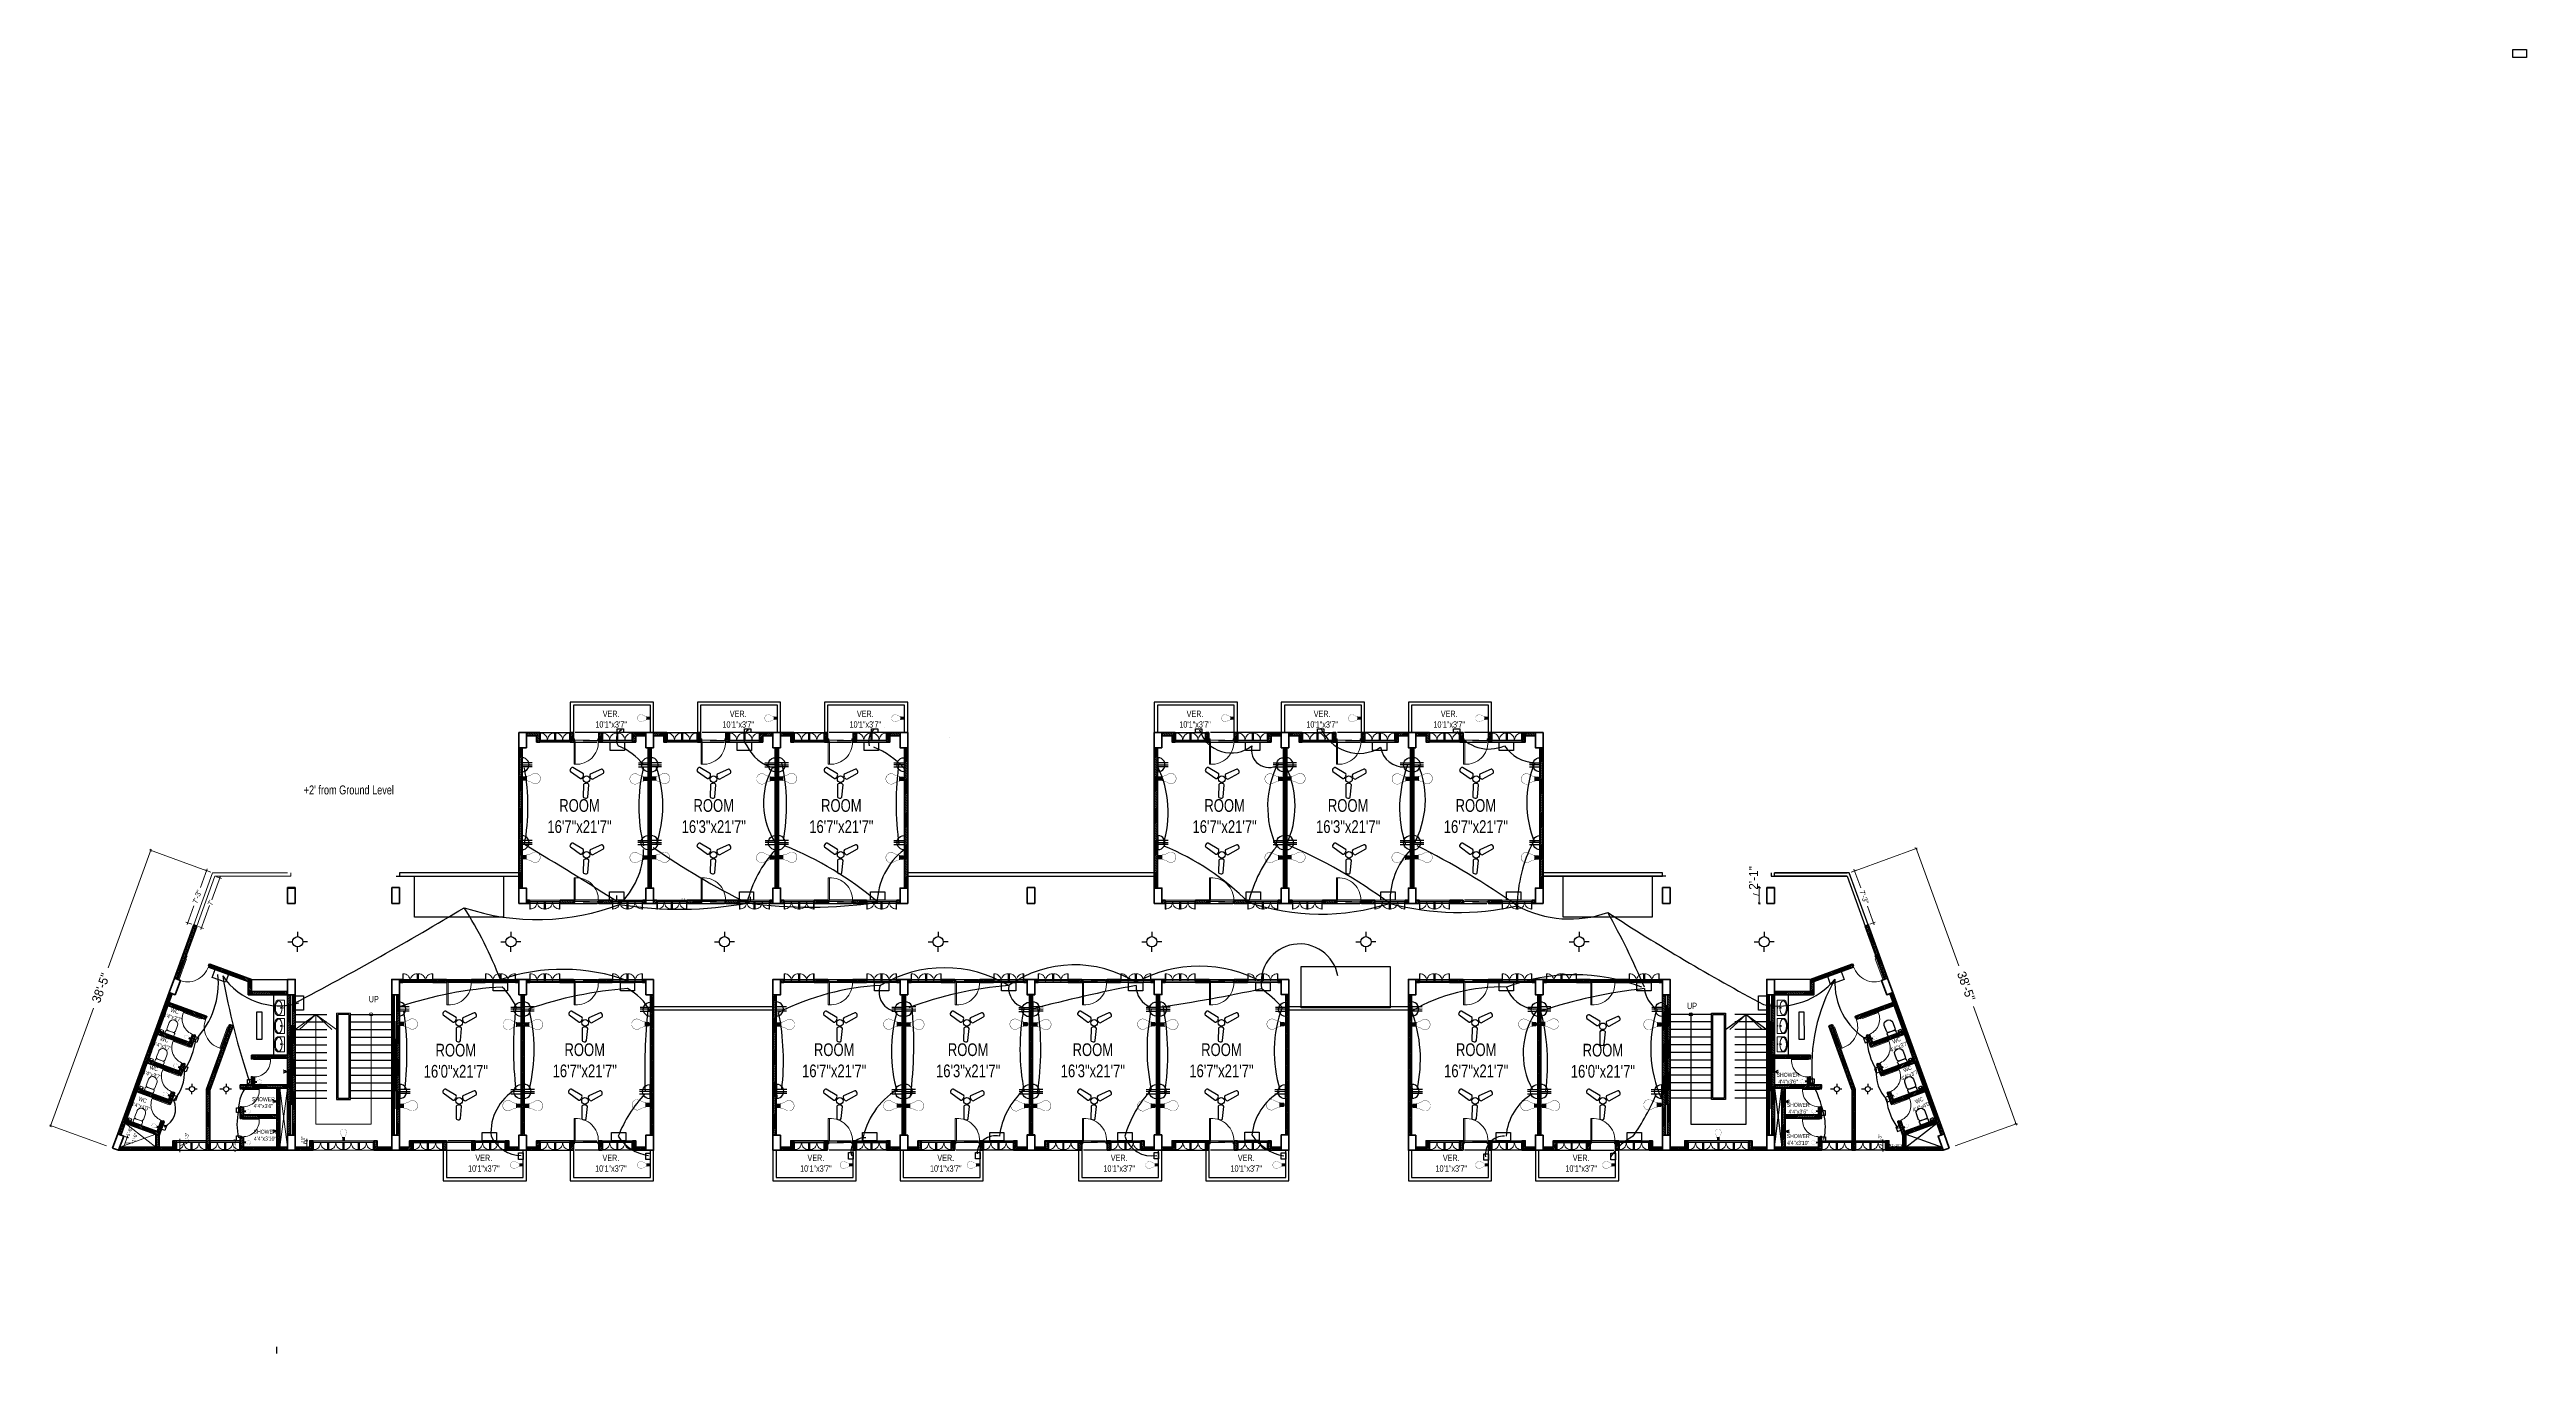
# Model space of a CAD drawing. Extents: x 9 to 3908, y 55 to 2108.
import ezdxf

# ---------------------------------------------------------------- set-up
doc = ezdxf.new("R2010")
doc.units = 0
doc.header["$LTSCALE"] = 10
doc.linetypes.add('DASHED2', pattern=[0.375, 0.25, -0.125])
for name, color, linetype, lineweight in [('A-TEXT', 7, 'Continuous', 5), ('ar-DOOR-WOOD', 44, 'Continuous', 0), ('column', 1, 'Continuous', 50), ('Dimension', 18, 'Continuous', 9), ('illustr-TOILET FIXTURE', 171, 'Continuous', 0), ('Main Wall', 250, 'Continuous', 13), ('WALL_SEC_', 170, 'Continuous', 25), ('window', 160, 'Continuous', 9)]:
    doc.layers.add(name, color=color, linetype=linetype, lineweight=lineweight)
for name, color, linetype in [('BOX', 7, 'Continuous'), ('conduit', 160, 'Continuous'), ('e conduit sdb to swicth', 160, 'Continuous'), ('Electrical Installation', 50, 'Continuous'), ('plug ins', 7, 'Continuous')]:
    doc.layers.add(name, color=color, linetype=linetype)
doc.layers.add('hatch brick', color=32, linetype='Continuous', lineweight=0, transparency=0.4)
doc.styles.add('SIMPLE', font='romantic.ttf')
doc.dimstyles.new('Architectural', dxfattribs={"dimtxt": 14, "dimasz": 4, "dimexe": 2, "dimexo": 10, "dimgap": 0.09, "dimtad": 0, "dimdec": 0, "dimzin": 0, "dimdsep": 46, "dimlunit": 4, "dimtxsty": 'Standard', "dimblk": 'ARCHTICK', "dimcen": 0.09, "dimdle": 2, "dimclrd": 256, "dimclre": 256, "dimclrt": 256, "dimadec": 0, "dimazin": 0, "dimtfac": 1, "dimtdec": 0, "dimtofl": 0, "dimtmove": 1, "dimatfit": 2, "dimfxl": 12, "dimtolj": 1, "dimtzin": 0, "dimlwd": -1, "dimlwe": -1, "dimarcsym": 0})
doc.dimstyles.new('Architectural small', dxfattribs={"dimtxt": 8, "dimasz": 2, "dimexe": 3, "dimexo": 3, "dimgap": 0.09, "dimtad": 0, "dimdec": 0, "dimzin": 0, "dimdsep": 46, "dimlunit": 4, "dimtxsty": 'Standard', "dimblk": 'ARCHTICK', "dimcen": 0.09, "dimdle": 3, "dimclrd": 6, "dimclre": 6, "dimclrt": 5, "dimadec": 0, "dimazin": 0, "dimtfac": 1, "dimtdec": 0, "dimtofl": 0, "dimtmove": 1, "dimatfit": 2, "dimfxl": 12, "dimtolj": 1, "dimtzin": 0, "dimlwd": 18, "dimlwe": 18, "dimarcsym": 0})
doc.dimstyles.get("Standard").update_dxf_attribs({"dimtxt": 0.18, "dimasz": 0.18, "dimexe": 0.18, "dimexo": 0.0625, "dimgap": 0.09, "dimtad": 0, "dimtih": 1, "dimtoh": 1, "dimdec": 4, "dimzin": 0, "dimdsep": 46, "dimtxsty": 'Standard', "dimcen": 0.09, "dimadec": 0, "dimazin": 0, "dimtfac": 1, "dimtdec": 4, "dimtofl": 0, "dimtmove": 0, "dimatfit": 3, "dimfxl": 1, "dimtolj": 1, "dimtzin": 0, "dimarcsym": 0})
pattern_1 = [(45, (0, 0), (-1.3258252147, 1.3258252147), [])]
pattern_2 = [(45, (-53775.1407, -18312.9633), (-1.325825215, 1.325825215), [])]
pattern_3 = [(45, (-53844.1407, -18314.9633), (-1.325825215, 1.325825215), [])]
pattern_4 = [(45, (-53858.6407, -18314.9633), (-1.325825215, 1.325825215), [])]
pattern_5 = [(45, (-53842.9294, -18314.9633), (-1.325825215, 1.325825215), [])]
pattern_6 = [(45, (-53849.1407, -18566.9633), (-1.325825215, 1.325825215), [])]
pattern_7 = [(45, (-53730.1407, -18312.9633), (-1.325825215, 1.325825215), [])]
pattern_8 = [(45, (-53840.6407, -18314.9633), (-1.325825215, 1.325825215), [])]
pattern_9 = [(45, (-53847.6407, -18314.9633), (-1.325825215, 1.325825215), [])]
pattern_10 = [(45, (-1497542.002, -132201.2452), (-1.3258252147, 1.3258252147), [])]
pattern_11 = [(45, (-1497142.002, -132201.2452), (-1.3258252147, 1.3258252147), [])]
pattern_12 = [(45, (-1496542.002, -132201.2452), (-1.3258252147, 1.3258252147), [])]
pattern_13 = [(45, (-1496142.002, -132201.2452), (-1.3258252147, 1.3258252147), [])]

msp = doc.modelspace()

# ---------------------------------------------------------------- texts
at = {"layer": 'A-TEXT', "attachment_point": 9, "style": 'SIMPLE'}
for s, insert, char_height, width in [('\\pxqc;{\\fSwis721 LtCn BT|b0|i0|c0|p34;VER.\\P10\'1"x3\'7"}', (930.011, 1040.335), 10, 73.45933), ('\\pxqc;{\\fSwis721 LtCn BT|b0|i0|c0|p34;VER.\\P10\'1"x3\'7"}', (1130.011, 1040.335), 10, 73.45933), ('\\pxqc;{\\fSwis721 LtCn BT|b0|i0|c0|p34;VER.\\P10\'1"x3\'7"}', (1330.011, 1040.335), 10, 73.45933), ('\\pxqc;{\\fSwis721 LtCn BT|b0|i0|c0|p34;VER.\\P10\'1"x3\'7"}', (1849.011, 1040.335), 10, 73.45933), ('\\pxqc;{\\fSwis721 LtCn BT|b0|i0|c0|p34;VER.\\P10\'1"x3\'7"}', (2049.011, 1040.335), 10, 73.45933), ('\\pxqc;{\\fSwis721 LtCn BT|b0|i0|c0|p34;VER.\\P10\'1"x3\'7"}', (2249.011, 1040.335), 10, 73.45933), ("\\pxqc;{\\fSwis721 LtCn BT|b0|i0|c0|p34;+2' from Ground Level }", (553.834, 935.135), 14, 146.91866), ('\\pxqc;{\\fSwis721 LtCn BT|b0|i0|c0|p34;ROOM\\P16\'7"x21\'7"}', (916.948, 874.265), 20, 146.91866), ('\\pxqc;{\\fSwis721 LtCn BT|b0|i0|c0|p34;ROOM\\P16\'3"x21\'7"}', (1128.215, 874.265), 20, 146.91866), ('\\pxqc;{\\fSwis721 LtCn BT|b0|i0|c0|p34;ROOM\\P16\'7"x21\'7"}', (1329.048, 874.265), 20, 146.91866), ('\\pxqc;{\\fSwis721 LtCn BT|b0|i0|c0|p34;ROOM\\P16\'7"x21\'7"}', (1932.301, 874.265), 20, 146.91866), ('\\pxqc;{\\fSwis721 LtCn BT|b0|i0|c0|p34;ROOM\\P16\'3"x21\'7"}', (2126.682, 874.265), 20, 146.91866), ('\\pxqc;{\\fSwis721 LtCn BT|b0|i0|c0|p34;ROOM\\P16\'7"x21\'7"}', (2327.702, 874.265), 20, 146.91866), ('\\pxqc,t7;{\\fSwis721 LtCn BT|b0|i0|c0|p34;UP}', (553.195, 607.82), 10, 67.05491), ('\\pxqc,t7;{\\fSwis721 LtCn BT|b0|i0|c0|p34;UP}', (2627.958, 597.127), 10, 67.05491), ('\\pxqc;{\\fSwis721 LtCn BT|b0|i0|c0|p34;ROOM\\P16\'0"x21\'7"}', (722.266, 489.011), 20, 146.91866), ('\\pxqc;{\\fSwis721 LtCn BT|b0|i0|c0|p34;ROOM\\P16\'7"x21\'7"}', (925.162, 489.724), 20, 146.91866), ('\\pxqc;{\\fSwis721 LtCn BT|b0|i0|c0|p34;ROOM\\P16\'7"x21\'7"}', (1317.794, 489.724), 20, 146.91866), ('\\pxqc;{\\fSwis721 LtCn BT|b0|i0|c0|p34;ROOM\\P16\'3"x21\'7"}', (1528.563, 489.724), 20, 146.91866), ('\\pxqc;{\\fSwis721 LtCn BT|b0|i0|c0|p34;ROOM\\P16\'3"x21\'7"}', (1724.879, 489.724), 20, 146.91866), ('\\pxqc;{\\fSwis721 LtCn BT|b0|i0|c0|p34;ROOM\\P16\'7"x21\'7"}', (1927.217, 489.724), 20, 146.91866), ('\\pxqc;{\\fSwis721 LtCn BT|b0|i0|c0|p34;ROOM\\P16\'7"x21\'7"}', (2328.248, 489.724), 20, 146.91866), ('\\pxqc;{\\fSwis721 LtCn BT|b0|i0|c0|p34;ROOM\\P16\'0"x21\'7"}', (2527.685, 489.011), 20, 146.91866), ('\\pxqc;{\\fSwis721 LtCn BT|b0|i0|c0|p34;VER.\\P10\'1"x3\'7"}', (729.617, 341.109), 10, 73.45933), ('\\pxqc;{\\fSwis721 LtCn BT|b0|i0|c0|p34;VER.\\P10\'1"x3\'7"}', (929.617, 341.109), 10, 73.45933), ('\\pxqc;{\\fSwis721 LtCn BT|b0|i0|c0|p34;VER.\\P10\'1"x3\'7"}', (1252.257, 341.109), 10, 73.45933), ('\\pxqc;{\\fSwis721 LtCn BT|b0|i0|c0|p34;VER.\\P10\'1"x3\'7"}', (1456.669, 341.109), 10, 73.45933), ('\\pxqc;{\\fSwis721 LtCn BT|b0|i0|c0|p34;VER.\\P10\'1"x3\'7"}', (1729.617, 341.171), 10, 73.45933), ('\\pxqc;{\\fSwis721 LtCn BT|b0|i0|c0|p34;VER.\\P10\'1"x3\'7"}', (1929.617, 341.171), 10, 73.45933), ('\\pxqc;{\\fSwis721 LtCn BT|b0|i0|c0|p34;VER.\\P10\'1"x3\'7"}', (2252.257, 341.109), 10, 73.45933), ('\\pxqc;{\\fSwis721 LtCn BT|b0|i0|c0|p34;VER.\\P10\'1"x3\'7"}', (2456.669, 341.109), 10, 73.45933)]:
    msp.add_mtext(s, dxfattribs=dict(at, insert=insert, char_height=char_height, width=width))
at = {"layer": 'A-TEXT', "char_height": 6.4, "width": 47.01397, "attachment_point": 9, "style": 'SIMPLE'}
for s, insert, rotation in [('\\pxqc;{\\fSwis721 LtCn BT|b0|i0|c0|p34;WC\\P4\'4"x3\'7"}', (224.874, 574.136), 342.845439), ('\\pxqc;{\\fSwis721 LtCn BT|b0|i0|c0|p34;WC\\P4\'4"x3\'7"}', (208.487, 529.02), 342.845439), ('\\pxqc;{\\fSwis721 LtCn BT|b0|i0|c0|p34;WC\\P4\'4"x3\'7"}', (2943.55, 544.65), 23.409484), ('\\pxqc;{\\fSwis721 LtCn BT|b0|i0|c0|p34;WC\\P4\'4"x3\'7"}', (192.103, 483.91), 342.845439), ('\\pxqc;{\\fSwis721 LtCn BT|b0|i0|c0|p34;WC\\P4\'4"x3\'7"}', (2960.438, 499.726), 23.409484), ('\\pxqc;{\\fSwis721 LtCn BT|b0|i0|c0|p34;SHOWER\\P4\'4"x3\'6"}', (2769.11, 479.735), 359.845439), ('\\pxqc;{\\fSwis721 LtCn BT|b0|i0|c0|p34;WC\\P4\'4"x4\'0"}', (174.01, 434.094), 342.845439), ('\\pxqc;{\\fSwis721 LtCn BT|b0|i0|c0|p34;SHOWER\\P4\'4"x3\'6"}', (369.39, 441.359), 359.845439), ('\\pxqc;{\\fSwis721 LtCn BT|b0|i0|c0|p34;SHOWER\\P4\'4"x3\'6"}', (2785.047, 432.447), 359.845439), ('\\pxqc;{\\fSwis721 LtCn BT|b0|i0|c0|p34;WC\\P4\'4"x4\'0"}', (2979.088, 450.116), 23.409484), ('\\pxqc;{\\fSwis721 LtCn BT|b0|i0|c0|p34;SHOWER\\P4\'4"x3\'10"}', (372.158, 390.047), 359.845439), ('\\pxqc;{\\fSwis721 LtCn BT|b0|i0|c0|p34;SHOWER\\P4\'4"x3\'10"}', (2785.047, 383.27), 359.845439)]:
    msp.add_mtext(s, dxfattribs=dict(at, insert=insert, rotation=rotation))

# ---------------------------------------------------------------- blocks, each defined once
blk = doc.blocks.new('_ArchTick')
at = {"color": 0, "linetype": 'ByBlock', "const_width": 0.15}
blk.add_lwpolyline([(-0.5, -0.5), (0.5, 0.5)], dxfattribs=at)
blk = doc.blocks.new('*D43')
at = {"layer": 'Defpoints', "color": 0, "transparency": 16777216}
for p in [(266.1, 811.8), (11.3, 413.8), (108.7, 378.4)]:
    blk.add_point(p, dxfattribs=at)
at = {"layer": 'Dimension', "transparency": 16777216}
for p, q in [((169.4, 849), (101.6, 662.3)), ((256.7, 815.2), (166.8, 847.8)), ((10.6, 411.9), (78.4, 598.6)), ((99.3, 381.8), (9.4, 414.4))]:
    blk.add_line(p, q, dxfattribs=at)
at = {"layer": 'Dimension', "transparency": 16777216, "xscale": 4, "yscale": 4, "zscale": 4}
for p, rotation in [((168.7, 847.2), 70.0371155130217), ((11.3, 413.8), 250.0371155130217)]:
    blk.add_blockref('_ArchTick', p, dxfattribs=dict(at, rotation=rotation))
at = {"layer": 'Dimension', "transparency": 16777216, "insert": (90, 630.5), "char_height": 14, "attachment_point": 5, "rotation": 70.0371}
blk.add_mtext('\\A1;38\'-5"', dxfattribs=at)
blk = doc.blocks.new('*D44')
at = {"layer": 'Defpoints', "color": 0, "transparency": 16777216}
for p in [(2841.9, 811.8), (3104.6, 416.6), (2999.3, 378.4)]:
    blk.add_point(p, dxfattribs=at)
at = {"layer": 'Dimension', "transparency": 16777216}
for p, q in [((2851.3, 815.2), (2949, 850.7)), ((2946.5, 851.9), (3014.3, 665.2)), ((3105.3, 414.7), (3037.4, 601.4)), ((3008.7, 381.8), (3106.4, 417.3))]:
    blk.add_line(p, q, dxfattribs=at)
at = {"layer": 'Dimension', "transparency": 16777216, "xscale": 4, "yscale": 4, "zscale": 4}
for p, rotation in [((2947.1, 850), 109.9628844869782), ((3104.6, 416.6), 289.9628844869782)]:
    blk.add_blockref('_ArchTick', p, dxfattribs=dict(at, rotation=rotation))
at = {"layer": 'Dimension', "transparency": 16777216, "insert": (3025.9, 633.3), "char_height": 14, "attachment_point": 5, "rotation": 289.9629}
blk.add_mtext('\\A1;38\'-5"', dxfattribs=at)
blk = doc.blocks.new('*D45')
at = {"layer": 'Defpoints', "color": 0, "transparency": 16777216}
for p in [(269.6, 806.8), (277.2, 804), (241.1, 728.1)]:
    blk.add_point(p, dxfattribs=at)
at = {"layer": 'Dimension', "color": 6, "lineweight": 18, "transparency": 16777216}
for p, q in [((278.3, 806.8), (264.6, 769.1)), ((272.4, 805.7), (280, 803)), ((247.6, 722.5), (261.3, 760.2)), ((243.9, 727.1), (251.5, 724.3))]:
    blk.add_line(p, q, dxfattribs=at)
at = {"layer": 'Dimension', "color": 6, "lineweight": 18, "transparency": 16777216, "xscale": 2, "yscale": 2, "zscale": 2}
for p, rotation in [((277.2, 804), 70.03895655917337), ((248.7, 725.4), 250.0389565591734)]:
    blk.add_blockref('_ArchTick', p, dxfattribs=dict(at, rotation=rotation))
at = {"layer": 'Dimension', "color": 5, "transparency": 16777216, "insert": (262.9, 764.7), "char_height": 8, "attachment_point": 5, "rotation": 70.039}
blk.add_mtext("\\A1;7'", dxfattribs=at)
blk = doc.blocks.new('*D46')
at = {"layer": 'Defpoints', "color": 0, "transparency": 16777216}
for p in [(2841.9, 811.8), (2871.7, 729.8), (2880.1, 732.9)]:
    blk.add_point(p, dxfattribs=at)
at = {"layer": 'Dimension', "color": 6, "lineweight": 18, "transparency": 16777216}
for p, q in [((2844.7, 812.8), (2853.1, 815.8)), ((2849.3, 817.6), (2859.9, 788.3)), ((2881.1, 730.1), (2870.5, 759.4)), ((2874.5, 730.9), (2882.9, 733.9))]:
    blk.add_line(p, q, dxfattribs=at)
at = {"layer": 'Dimension', "color": 6, "lineweight": 18, "transparency": 16777216, "xscale": 2, "yscale": 2, "zscale": 2}
for p, rotation in [((2850.3, 814.8), 109.9610434408243), ((2880.1, 732.9), 289.9610434408243)]:
    blk.add_blockref('_ArchTick', p, dxfattribs=dict(at, rotation=rotation))
at = {"layer": 'Dimension', "color": 5, "transparency": 16777216, "insert": (2865.2, 773.8), "char_height": 8, "attachment_point": 5, "rotation": 289.961}
blk.add_mtext('\\A1;7\'-3"', dxfattribs=at)
blk = doc.blocks.new('*D47')
at = {"layer": 'Defpoints', "color": 0, "transparency": 16777216}
for p in [(266.1, 811.8), (226.8, 733.3), (236.4, 729.8)]:
    blk.add_point(p, dxfattribs=at)
at = {"layer": 'Dimension', "color": 6, "lineweight": 18, "transparency": 16777216}
for p, q in [((257.6, 818.1), (246.9, 788.8)), ((263.3, 812.8), (253.7, 816.3)), ((225.8, 730.5), (236.4, 759.8)), ((233.6, 730.8), (224, 734.3))]:
    blk.add_line(p, q, dxfattribs=at)
at = {"layer": 'Dimension', "color": 6, "lineweight": 18, "transparency": 16777216, "xscale": 2, "yscale": 2, "zscale": 2}
for p, rotation in [((256.5, 815.2), 70.0587109803053), ((226.8, 733.3), 250.0587109803053)]:
    blk.add_blockref('_ArchTick', p, dxfattribs=dict(at, rotation=rotation))
at = {"layer": 'Dimension', "color": 5, "transparency": 16777216, "insert": (241.7, 774.3), "char_height": 8, "attachment_point": 5, "rotation": 70.0587}
blk.add_mtext('\\A1;7\'-3"', dxfattribs=at)
blk = doc.blocks.new('*D48')
at = {"layer": 'Defpoints', "color": 0, "transparency": 16777216}
for p in [(419, 390), (414.3, 380), (419, 380)]:
    blk.add_point(p, dxfattribs=at)
at = {"layer": 'Dimension', "color": 6, "lineweight": 18, "transparency": 16777216}
for p, q in [((416, 390), (411.3, 390)), ((414.3, 393), (414.3, 377)), ((408.5, 386.7), (408.5, 386.9)), ((414.3, 385), (408.5, 386.7)), ((416, 380), (411.3, 380))]:
    blk.add_line(p, q, dxfattribs=at)
for p, rotation in [((414.3, 390), 90), ((414.3, 380), 270)]:
    blk.add_blockref('_ArchTick', p, dxfattribs=dict(at, rotation=rotation))
at = {"layer": 'Dimension', "color": 5, "transparency": 16777216, "insert": (408.5, 391.9), "char_height": 8, "attachment_point": 5, "rotation": 90}
blk.add_mtext('\\A1;{\\H0.66667x;10"}', dxfattribs=at)
blk = doc.blocks.new('*D49')
at = {"layer": 'Defpoints', "color": 0, "transparency": 16777216}
for p in [(126.2, 397.3), (131.6, 395.3), (119.9, 380)]:
    blk.add_point(p, dxfattribs=at)
at = {"layer": 'Dimension', "color": 6, "lineweight": 18, "transparency": 16777216}
for p, q in [((124.3, 375.2), (132.6, 398.1)), ((129, 396.3), (134.4, 394.3)), ((122.7, 378.9), (128.1, 377)), ((128.5, 386.7), (140.1, 386)), ((140.1, 386), (140.1, 386.2))]:
    blk.add_line(p, q, dxfattribs=at)
at = {"layer": 'Dimension', "color": 6, "lineweight": 18, "transparency": 16777216, "xscale": 2, "yscale": 2, "zscale": 2}
for p, rotation in [((131.6, 395.3), 70.03895655909592), ((125.3, 378), 250.0389565590959)]:
    blk.add_blockref('_ArchTick', p, dxfattribs=dict(at, rotation=rotation))
at = {"layer": 'Dimension', "color": 5, "transparency": 16777216, "insert": (143.4, 395), "char_height": 8, "attachment_point": 5, "rotation": 70.039}
blk.add_mtext('\\A1;{\\H0.66667x;1\'-6"}', dxfattribs=at)
blk = doc.blocks.new('*D50')
at = {"layer": 'Defpoints', "color": 0, "transparency": 16777216}
for p in [(121.5, 399), (128.3, 417.7), (138.4, 414)]:
    blk.add_point(p, dxfattribs=at)
at = {"layer": 'Dimension', "color": 6, "lineweight": 18, "transparency": 16777216}
for p, q in [((124.3, 398), (134.4, 394.3)), ((130.6, 392.5), (131.8, 395.8)), ((131.1, 416.6), (141.2, 413)), ((139.4, 416.8), (138.2, 413.5))]:
    blk.add_line(p, q, dxfattribs=at)
at = {"layer": 'Dimension', "color": 6, "lineweight": 18, "transparency": 16777216, "xscale": 2, "yscale": 2, "zscale": 2}
for p, rotation in [((131.6, 395.3), 250.0023431751271), ((138.4, 414), 70.00234317512712)]:
    blk.add_blockref('_ArchTick', p, dxfattribs=dict(at, rotation=rotation))
at = {"layer": 'Dimension', "color": 5, "transparency": 16777216, "insert": (135, 404.6), "char_height": 8, "attachment_point": 5, "rotation": 70.0023}
blk.add_mtext('\\A1;{\\H0.66667x;1\'-8"}', dxfattribs=at)
blk = doc.blocks.new('DOOR_45')
at = {"layer": 'ar-DOOR-WOOD'}
for p, q in [((-11008.7, 15426.4), (-11008.7, 15424.4)), ((-10968.7, 15426.4), (-11008.7, 15426.4)), ((-11008.7, 15424.4), (-10968.7, 15424.4)), ((-10968.7, 15427.4), (-10963.7, 15427.4)), ((-10968.7, 15427.4), (-10968.7, 15426.4)), ((-10968.7, 15424.4), (-10968.7, 15426.4)), ((-10968.7, 15426.4), (-10966.7, 15426.4)), ((-10966.7, 15426.4), (-10966.7, 15425.4)), ((-10966.7, 15425.4), (-10963.7, 15425.4)), ((-10963.7, 15427.4), (-10963.7, 15425.4)), ((-10968.7, 15382.4), (-10968.7, 15383.4)), ((-10968.7, 15383.4), (-10966.7, 15383.4)), ((-10968.7, 15382.4), (-10963.7, 15382.4)), ((-10966.7, 15384.4), (-10963.7, 15384.4)), ((-10966.7, 15383.4), (-10966.7, 15384.4)), ((-10963.7, 15382.4), (-10963.7, 15384.4))]:
    blk.add_line(p, q, dxfattribs=at)
for points in [[(-10968.7, 15426.4), (-11008.7, 15426.4), (-11008.7, 15424.4), (-10968.7, 15424.4)], [(-10963.7, 15427.4), (-10968.7, 15427.4), (-10968.7, 15426.4), (-10966.7, 15426.4), (-10966.7, 15425.4), (-10963.7, 15425.4)], [(-10968.7, 15383.4), (-10968.7, 15382.4), (-10963.7, 15382.4), (-10963.7, 15384.4), (-10966.7, 15384.4), (-10966.7, 15383.4)]]:
    blk.add_lwpolyline(points, close=True, dxfattribs=at)
blk.add_arc((-10969.9, 15422.3), 38.9, 176.9083, 271.677, dxfattribs=at)
blk = doc.blocks.new('DOOR_40')
at = {"layer": 'ar-DOOR-WOOD'}
for p, q in [((-11029, 15421), (-11064, 15421)), ((-11064, 15421), (-11064, 15419)), ((-11064, 15419), (-11029, 15419)), ((-11029, 15422), (-11024, 15422)), ((-11029, 15422), (-11029, 15421)), ((-11029, 15419), (-11029, 15421)), ((-11029, 15421), (-11027, 15421)), ((-11029, 15383), (-11027, 15383)), ((-11029, 15382), (-11029, 15383)), ((-11029, 15382), (-11024, 15382)), ((-11027, 15421), (-11027, 15420)), ((-11027, 15420), (-11024, 15420)), ((-11027, 15383), (-11027, 15384)), ((-11027, 15384), (-11024, 15384)), ((-11024, 15422), (-11024, 15420)), ((-11024, 15382), (-11024, 15384))]:
    blk.add_line(p, q, dxfattribs=at)
blk.add_arc((-11029, 15418), 34.8, 178.03, 270.3561, dxfattribs=at)
blk = doc.blocks.new('room 1')
h = blk.add_hatch()
h.set_pattern_fill('ANSI31', color=256, scale=15)
h.set_pattern_definition(pattern_1)
h.paths.add_polyline_path([(1498318, 133229), (1498318, 133219), (1498323, 133219), (1498323, 133234), (1498302, 133234), (1498302, 133229), (1498302, 133229)])
h = blk.add_hatch()
h.set_pattern_fill('ANSI31', color=256, scale=15)
h.set_pattern_definition(pattern_1)
h.paths.add_polyline_path([(1498474, 133229), (1498474, 133219), (1498469, 133219), (1498469, 133234), (1498490, 133234), (1498490, 133229), (1498490, 133229)])
at = {"layer": 'hatch brick'}
h = blk.add_hatch(dxfattribs=at)
h.set_pattern_fill('ANSI31', color=256, scale=15)
h.set_pattern_definition(pattern_1)
h.paths.add_polyline_path([(1498298.5, 132989), (1498293.5, 132989), (1498293.5, 133210), (1498298.5, 133210)])
h = blk.add_hatch(dxfattribs=at)
h.set_pattern_fill('ANSI31', color=256, scale=15)
h.set_pattern_definition([(45, (69, 2), (-1.3258252147, 1.3258252147), [])])
h.paths.add_polyline_path([(1498376, 133234), (1498376, 133219), (1498376, 133219), (1498371, 133219), (1498371, 133234)])
h = blk.add_hatch(dxfattribs=at)
h.set_pattern_fill('ANSI31', color=256, scale=15)
h.set_pattern_definition([(45, (114, 2), (-1.3258252147, 1.3258252147), [])])
h.paths.add_polyline_path([(1498421, 133234), (1498421, 133219), (1498421, 133219), (1498416, 133219), (1498416, 133234)])
h = blk.add_hatch(dxfattribs=at)
h.set_pattern_fill('ANSI31', color=256, scale=15)
h.set_pattern_definition(pattern_1)
h.paths.add_polyline_path([(1498493.5, 132989), (1498498.5, 132989), (1498498.5, 133210), (1498493.5, 133210)])
h = blk.add_hatch(dxfattribs=at)
h.set_pattern_fill('ANSI31', color=256, scale=15)
h.set_pattern_definition([(45, (-14.5, 0), (-1.3258252147, 1.3258252147), [])])
h.paths.add_polyline_path([(1498302, 132970), (1498307, 132970), (1498307, 132965), (1498302, 132965)])
h = blk.add_hatch(dxfattribs=at)
h.set_pattern_fill('ANSI31', color=256, scale=15)
h.set_pattern_definition([(45, (-5, -252), (-1.3258252147, 1.3258252147), [])])
h.paths.add_polyline_path([(1498376, 132970), (1498355, 132970), (1498355, 132965), (1498376, 132965)])
h = blk.add_hatch(dxfattribs=at)
h.set_pattern_fill('ANSI31', color=256, scale=15)
h.set_pattern_definition([(45, (1.2113, 4e-09), (-1.3258252147, 1.3258252147), [])])
h.paths.add_polyline_path([(1498437, 132970), (1498416, 132970), (1498416, 132965), (1498437, 132965)])
h = blk.add_hatch(dxfattribs=at)
h.set_pattern_fill('ANSI31', color=256, scale=15)
h.set_pattern_definition(pattern_1)
h.paths.add_polyline_path([(1498490, 132970), (1498485, 132970), (1498485, 132965), (1498490, 132965)])
for points in [[(1498323, 133234), (1498371, 133234), (1498371, 133219), (1498323, 133219)], [(1498469, 133234), (1498421, 133234), (1498421, 133219), (1498469, 133219)]]:
    blk.add_lwpolyline(points, close=True)
at = {"linetype": 'DASHED2', "ltscale": 15}
for points in [[(1498376, 133219), (1498416, 133219), (1498416, 133234), (1498376, 133234)], [(1498376, 132965), (1498416, 132965), (1498416, 132970), (1498376, 132970)]]:
    blk.add_lwpolyline(points, close=True, dxfattribs=at)
at = {"layer": 'Main Wall', "color": 1, "lineweight": 50}
for points in [[(1498302, 133210), (1498290, 133210), (1498290, 133234), (1498302, 133234), (1498302, 133210)], [(1498502, 133210), (1498490, 133210), (1498490, 133234), (1498502, 133234), (1498502, 133210)], [(1498302, 132965), (1498290, 132965), (1498290, 132989), (1498302, 132989), (1498302, 132965)], [(1498502, 132965), (1498490, 132965), (1498490, 132989), (1498502, 132989), (1498502, 132965)]]:
    blk.add_lwpolyline(points, dxfattribs=at)
at = {"layer": 'Main Wall', "lineweight": 35}
for points in [[(1498298.5, 132989), (1498293.5, 132989), (1498293.5, 133210), (1498298.5, 133210)], [(1498376, 133234), (1498376, 133219), (1498376, 133219), (1498376, 133219), (1498371, 133219), (1498371, 133234)], [(1498421, 133234), (1498421, 133219), (1498421, 133219), (1498421, 133219), (1498416, 133219), (1498416, 133234)], [(1498493.5, 132989), (1498498.5, 132989), (1498498.5, 133210), (1498493.5, 133210)], [(1498302, 132970), (1498307, 132970), (1498307, 132965), (1498302, 132965)], [(1498437, 132970), (1498416, 132970), (1498416, 132965), (1498437, 132965)], [(1498490, 132970), (1498485, 132970), (1498485, 132965), (1498490, 132965)]]:
    blk.add_lwpolyline(points, close=True, dxfattribs=at)
for points in [[(1498318, 133229), (1498318, 133219), (1498323, 133219), (1498323, 133234), (1498302, 133234), (1498302, 133229), (1498302, 133229), (1498302, 133229), (1498318, 133229)], [(1498474, 133229), (1498474, 133219), (1498469, 133219), (1498469, 133234), (1498490, 133234), (1498490, 133229), (1498490, 133229), (1498490, 133229), (1498474, 133229)], [(1498376, 132970), (1498376, 132970), (1498355, 132970), (1498355, 132965), (1498376, 132965), (1498376, 132970)]]:
    blk.add_lwpolyline(points, dxfattribs=at)
at = {"layer": 'Main Wall', "color": 150}
for points in [[(1498371, 133221), (1498323.6, 133221), (1498323.6, 133222), (1498371, 133222)], [(1498371, 133221), (1498323.6, 133221), (1498323.6, 133221.5), (1498371, 133221.5)], [(1498421, 133221), (1498468.4, 133221), (1498468.4, 133222), (1498421, 133222)], [(1498421, 133221), (1498468.4, 133221), (1498468.4, 133221.5), (1498421, 133221.5)], [(1498307, 132968), (1498354.4, 132968), (1498354.4, 132967), (1498307, 132967)], [(1498307, 132968), (1498354.4, 132968), (1498354.4, 132967.5), (1498307, 132967.5)], [(1498437.6, 132968), (1498484.4, 132968), (1498484.4, 132967), (1498437.6, 132967)], [(1498437.6, 132968), (1498484.4, 132968), (1498484.4, 132967.5), (1498437.6, 132967.5)]]:
    blk.add_lwpolyline(points, close=True, dxfattribs=at)
at = {"layer": 'Main Wall', "color": 150, "linetype": 'DASHED2', "ltscale": 10}
for points in [[(1498376, 133222), (1498416, 133222), (1498416, 133221), (1498376, 133221)], [(1498376, 133222), (1498416, 133222), (1498416, 133221.5), (1498376, 133221.5)], [(1498376, 132968), (1498416, 132968), (1498416, 132967), (1498376, 132967)], [(1498376, 132968), (1498416, 132968), (1498416, 132967.5), (1498376, 132967.5)]]:
    blk.add_lwpolyline(points, close=True, dxfattribs=at)
at = {"layer": 'Main Wall'}
for points in [[(1498307, 132965), (1498355, 132965), (1498355, 132970), (1498307, 132970)], [(1498437, 132965), (1498485, 132965), (1498485, 132970), (1498437, 132970)]]:
    blk.add_lwpolyline(points, close=True, dxfattribs=at)
at = {"layer": 'Main Wall', "extrusion": (0, 0, -1)}
for name, p, xscale, yscale, zscale, rotation in [('DOOR_40', (-1502949.7, 129913.8), 0.2999999999999545, 0.2999999999999545, -0.2999999999999545, 270), ('DOOR_40', (-1502973.7, 129913.8), 0.2999999999999545, 0.2999999999999545, -0.2999999999999545, 270), ('DOOR_45', (-1512089.3, 142969.6), -0.8888888888889142, 0.8888888888889142, -0.8888888888889142, 270), ('DOOR_40', (-1493818.3, 129913.8), -0.2999999999999545, 0.2999999999999545, -0.2999999999999545, 90), ('DOOR_40', (-1493842.3, 129913.8), -0.2999999999999545, 0.2999999999999545, -0.2999999999999545, 90), ('DOOR_45', (-1512089.3, 123219.5), 0.8888888888889142, 0.8888888888889142, -0.8888888888889142, 270), ('DOOR_40', (-1493704.3, 136275.3), 0.2999999999999545, 0.2999999999999545, -0.2999999999999545, 90), ('DOOR_40', (-1493728.3, 136275.3), 0.2999999999999545, 0.2999999999999545, -0.2999999999999545, 90), ('DOOR_40', (-1493834.3, 136275.3), 0.2999999999999545, 0.2999999999999545, -0.2999999999999545, 90), ('DOOR_40', (-1493858.3, 136275.3), 0.2999999999999545, 0.2999999999999545, -0.2999999999999545, 90)]:
    blk.add_blockref(name, p, dxfattribs=dict(at, xscale=xscale, yscale=yscale, zscale=zscale, rotation=rotation))
at = {"layer": 'Main Wall'}
for p, xscale, yscale, zscale, rotation in [((1493720.3, 129913.8), 0.2999999999999545, 0.2999999999999545, 0.2999999999999545, 270), ((1493744.3, 129913.8), 0.2999999999999545, 0.2999999999999545, 0.2999999999999545, 270), ((1503047.7, 129913.8), -0.2999999999999545, 0.2999999999999545, 0.2999999999999546, 90), ((1503071.7, 129913.8), -0.2999999999999545, 0.2999999999999545, 0.2999999999999546, 90), ((1502933.7, 136275.3), 0.2999999999999546, 0.2999999999999546, 0.2999999999999546, 90), ((1502957.7, 136275.3), 0.2999999999999546, 0.2999999999999546, 0.2999999999999546, 90), ((1503063.7, 136275.3), 0.2999999999999546, 0.2999999999999546, 0.2999999999999546, 90), ((1503087.7, 136275.3), 0.2999999999999546, 0.2999999999999546, 0.2999999999999546, 90)]:
    blk.add_blockref('DOOR_40', p, dxfattribs=dict(at, xscale=xscale, yscale=yscale, zscale=zscale, rotation=rotation))
blk = doc.blocks.new('T-FIX-027')
at = {"layer": 'illustr-TOILET FIXTURE'}
for p, q in [((-11843.8, 14568.9), (-11843.8, 14557.4)), ((-11843.8, 14568.9), (-11843.8, 14557.4)), ((-11843.8, 14568.9), (-11819.8, 14568.9)), ((-11843.8, 14568.9), (-11819.8, 14568.9)), ((-11819.8, 14568.9), (-11819.8, 14557.4)), ((-11819.8, 14568.9), (-11819.8, 14557.4))]:
    blk.add_line(p, q, dxfattribs=at)
for centre, radius in [((-11831.9, 14563.3), 0.762), ((-11831.9, 14563.3), 0.762), ((-11831.9, 14568.3), 0.508), ((-11831.9, 14568.3), 0.508)]:
    blk.add_circle(centre, radius, dxfattribs=at)
blk.add_ellipse((-11831.8, 14558.9), major_axis=(-12.4, 0), ratio=0.48498, start_param=6.528919, end_param=9.179045, dxfattribs=at)
blk.add_ellipse((-11831.8, 14558.9), major_axis=(-12.4, 0), ratio=0.48498, start_param=6.528919, end_param=9.179045, dxfattribs=at)
blk.add_ellipse((-11831.8, 14559.6), major_axis=(-10.9, 0), ratio=0.480383, dxfattribs=at)
blk.add_ellipse((-11831.8, 14559.6), major_axis=(-10.9, 0), ratio=0.480383, dxfattribs=at)
blk = doc.blocks.new('stair final')
for points in [[(82, 124), (82, -90), (-70, -90), (-70, 124)], [(-37.5, 124), (-37.5, -49), (49.5, -49), (49.5, 122.8)], [(17, 100), (49.5, 124), (82, 100)], [(24.2, 100), (49.5, 124)], [(49.5, 124), (75, 100)], [(82, -8), (82, -90)]]:
    blk.add_lwpolyline(points)
blk.add_lwpolyline([(-5, 126), (17, 126), (17, -10), (-5, -10)], close=True)
blk.add_circle((-37.5, 124), 2.49)
at = {"layer": 'BOX', "ltscale": 2000}
for p, q in [((-5, 124), (-70, 124)), ((-5, 112), (-70, 112)), ((-5, 100), (-70, 100)), ((-5, 88), (-70, 88)), ((-5, 76), (-70, 76)), ((-5, 64), (-70, 64)), ((-5, 52), (-70, 52)), ((-5, 40), (-70, 40)), ((-5, 28), (-70, 28)), ((-5, 16), (-70, 16)), ((-5, 4), (-70, 4)), ((-5, -8), (-70, -8)), ((0, -8), (-3, -8)), ((15, -8), (12, -8))]:
    blk.add_line(p, q, dxfattribs=at)
at = {"layer": 'BOX', "linetype": 'DASHED2', "ltscale": 20}
for p, q in [((82, 124), (17, 124)), ((82, 112), (17, 112)), ((82, 100), (17, 100)), ((82, 88), (17, 88)), ((82, 76), (17, 76)), ((82, 64), (17, 64)), ((82, 52), (17, 52)), ((82, 40), (17, 40)), ((82, 28), (17, 28)), ((82, 16), (17, 16)), ((82, 4), (17, 4)), ((82, -8), (17, -8))]:
    blk.add_line(p, q, dxfattribs=at)
at = {"layer": 'BOX', "ltscale": 2000}
for points in [[(17, 124), (17, -10), (-5, -10), (-5, 124)], [(-3, 124), (15, 124)]]:
    blk.add_lwpolyline(points, dxfattribs=at)
blk.add_lwpolyline([(15, 124), (15, -8), (-3, -8), (-3, 124)], close=True, dxfattribs=at)
blk = doc.blocks.new('wc')
at = {"linetype": 'Continuous'}
for p, q in [((17795, 10409.4), (17795, 10412.4)), ((17796.2, 10413.9), (17808.3, 10413.9)), ((17809.6, 10412.4), (17809.6, 10409.4)), ((17795.1, 10404.9), (17795.1, 10395.3)), ((17808.2, 10407.9), (17796.2, 10407.9)), ((17806.4, 10407.9), (17798.8, 10407.9)), ((17802.3, 10388.8), (17802.3, 10388.8)), ((17809.4, 10395.3), (17809.4, 10404.9))]:
    blk.add_line(p, q, dxfattribs=at)
for centre, radius, start, end in [((17796.2, 10412.7), 1.22, 92.839, 193.0763), ((17796.2, 10409.1), 1.22, 166.9235, 267.161), ((17808.2, 10409.2), 1.35, 271.2066, 6.2687), ((17808.3, 10412.6), 1.29, 350.3937, 88.0376), ((17798.7, 10404.3), 3.61, 88.6213, 170.3077), ((17802.2, 10395.9), 7.08, 184.6705, 270.7333), ((17802.4, 10395.9), 7.08, 269.2667, 355.3295), ((17806.4, 10404.9), 3, 0, 90)]:
    blk.add_arc(centre, radius, start, end, dxfattribs=at)
blk = doc.blocks.new('nap')
at = {"linetype": 'Continuous'}
for p, q in [((17810.9, 10411), (17810.9, 10413.6)), ((17810.9, 10413.6), (17817, 10413.6)), ((17811.7, 10411), (17810.9, 10411)), ((17811.7, 10410.2), (17811.7, 10411.9)), ((17812.2, 10412.4), (17815.8, 10412.4)), ((17815.8, 10409.7), (17812.2, 10409.7)), ((17816.3, 10411.9), (17816.3, 10410.2)), ((17817, 10411), (17816.3, 10411)), ((17817, 10413.6), (17817, 10411))]:
    blk.add_line(p, q, dxfattribs=at)
for centre, start, end in [((17812.2, 10411.9), 90, 180), ((17812.2, 10410.2), 180, 270), ((17815.8, 10411.9), 0, 90), ((17815.8, 10410.2), 270, 0)]:
    blk.add_arc(centre, 0.5, start, end, dxfattribs=at)
blk = doc.blocks.new('toilet stair block final')
h = blk.add_hatch()
h.set_pattern_fill('ANSI31', color=256, scale=15)
h.set_pattern_definition([(45, (1.7069, -4.6996), (-1.325825, 1.325825), [])])
h.paths.add_polyline_path([(145.1, -46.6), (150.1, -44.7), (150.1, -64.8), (145.1, -64.8)])
at = {"layer": 'hatch brick'}
h = blk.add_hatch(dxfattribs=at)
h.set_pattern_fill('ANSI31', color=256, scale=15)
h.set_pattern_definition(pattern_1)
h.paths.add_polyline_path([(86, 283.3), (116.4, 199.4), (121.1, 201.1), (90.6, 285)])
h = blk.add_hatch(dxfattribs=at)
h.set_pattern_fill('ANSI31', color=256, scale=15)
h.set_pattern_definition(pattern_1)
edge = h.paths.add_edge_path()
edge.add_line((67, 218.3), (65.3, 223))
edge.add_line((65.3, 223), (0, 199.2))
edge.add_line((0, 199.2), (0, 180.2))
edge.add_line((0, 180.2), (-57, 180.2))
edge.add_line((-57, 180.2), (-57, 175.2))
edge.add_line((-57, 175.2), (5, 175.2))
edge.add_line((5, 175.2), (5, 195.7))
edge.add_line((5, 195.7), (67, 218.3))
h = blk.add_hatch(dxfattribs=at)
h.set_pattern_fill('ANSI31', color=256, scale=15)
h.set_pattern_definition(pattern_1)
h.paths.add_polyline_path([(-233, 175.2), (-233, -45.8), (-229, -45.8), (-229, 175.2)])
h = blk.add_hatch(dxfattribs=at)
h.set_pattern_fill('ANSI31', color=256, scale=15)
h.set_pattern_definition([(45, (7, 0), (-1.325825, 1.325825), [])])
h.paths.add_polyline_path([(-225, 175.2), (-225, -45.8), (-221, -45.8), (-221, 175.2)])
h = blk.add_hatch(dxfattribs=at)
h.set_pattern_fill('ANSI31', color=256, scale=15)
h.set_pattern_definition([(45, (164, 0), (-1.325825, 1.325825), [])])
h.paths.add_polyline_path([(-69, 175.2), (-69, -45.8), (-65, -45.8), (-65, 175.2)])
h = blk.add_hatch(dxfattribs=at)
h.set_pattern_fill('ANSI31', color=256, scale=15)
h.set_pattern_definition(pattern_1)
h.paths.add_polyline_path([(-61, 175.2), (-61, -45.8), (-57, -45.8), (-57, 175.2)])
h = blk.add_hatch(dxfattribs=at)
h.set_pattern_fill('ANSI31', color=256, scale=15)
h.set_pattern_definition([(45, (-1.4041, 77.1201), (-1.325825, 1.325825), [])])
h.paths.add_polyline_path([(131.5, 158.1), (72.7, 136.7), (71, 141.4), (129.8, 162.8)])
h = blk.add_hatch(dxfattribs=at)
h.set_pattern_fill('ANSI31', color=256, scale=15)
h.set_pattern_definition(pattern_1)
edge = h.paths.add_edge_path()
edge.add_line((28.7, 126.1), (33.4, 127.8))
edge.add_line((33.4, 127.8), (70.4, 25.9))
edge.add_line((70.4, 25.9), (70.4, -69.8))
edge.add_line((70.4, -69.8), (65.4, -69.8))
edge.add_line((65.4, -69.8), (65.4, 25.1))
edge.add_line((65.4, 25.1), (28.7, 126.1))
h = blk.add_hatch(dxfattribs=at)
h.set_pattern_fill('ANSI31', color=256, scale=15)
h.set_pattern_definition([(45, (-1.0627, 76.1802), (-1.325825, 1.325825), [])])
edge = h.paths.add_edge_path()
edge.add_line((94.3, 93.5), (88.1, 110.4))
edge.add_line((88.1, 110.4), (92.8, 112.1))
edge.add_line((92.8, 112.1), (97.3, 99.9))
edge.add_line((97.3, 99.9), (146.1, 117.6))
edge.add_line((146.1, 117.6), (147.8, 112.9))
edge.add_line((147.8, 112.9), (94.3, 93.5))
h = blk.add_hatch(dxfattribs=at)
h.set_pattern_fill('ANSI31', color=256, scale=15)
h.set_pattern_definition(pattern_1)
h.paths.add_polyline_path([(0, 80), (0, 75), (-57, 75), (-57, 80)])
h = blk.add_hatch(dxfattribs=at)
h.set_pattern_fill('ANSI31', color=256, scale=15)
h.set_pattern_definition([(45, (-56625.152, -18759.7349), (-1.325825215, 1.325825215), [])])
edge = h.paths.add_edge_path()
edge.add_line((157.4, 86.6), (162.1, 88.3))
edge.add_line((162.1, 88.3), (168.9, 69.5))
edge.add_line((168.9, 69.5), (164.2, 67.8))
edge.add_line((164.2, 67.8), (157.4, 86.6))
h = blk.add_hatch(dxfattribs=at)
h.set_pattern_fill('ANSI31', color=256, scale=15)
h.set_pattern_definition(pattern_1)
h.paths.add_polyline_path([(0, 28), (-57, 28), (-57, 33), (-5, 33), (-5, 45), (0, 45), (0, 33), (17.4, 33), (17.4, 28)])
h = blk.add_hatch(dxfattribs=at)
h.set_pattern_fill('ANSI31', color=256, scale=15)
h.set_pattern_definition([(45, (15.3236, 31.0638), (-1.325825, 1.325825), [])])
edge = h.paths.add_edge_path()
edge.add_line((110.7, 48.4), (104.5, 65.3))
edge.add_line((104.5, 65.3), (109.2, 67))
edge.add_line((109.2, 67), (113.7, 54.8))
edge.add_line((113.7, 54.8), (162.5, 72.5))
edge.add_line((162.5, 72.5), (164.2, 67.8))
edge.add_line((164.2, 67.8), (110.7, 48.4))
h = blk.add_hatch(dxfattribs=at)
h.set_pattern_fill('ANSI31', color=256, scale=15)
h.set_pattern_definition(pattern_1)
h.paths.add_polyline_path([(-45, -64.8), (-40, -64.8), (-40, 28), (-45, 28)])
h = blk.add_hatch(dxfattribs=at)
h.set_pattern_fill('ANSI31', color=256, scale=15)
h.set_pattern_definition([(45, (15.3236, 31.0638), (-1.325825, 1.325825), [])])
h.paths.add_polyline_path([(125.3, 8), (120.9, 20.2), (125.6, 21.9), (130, 9.7), (178.9, 27.4), (180.6, 22.7), (127, 3.3)])
h = blk.add_hatch(dxfattribs=at)
h.set_pattern_fill('ANSI31', color=256, scale=15)
h.set_pattern_definition([(45, (17.4023, 0), (-1.325825, 1.325825), [])])
h.paths.add_polyline_path([(-40, -14), (12.4, -14), (12.4, -2), (17.4, -2), (17.4, -19), (-40, -19)])
h = blk.add_hatch(dxfattribs=at)
h.set_pattern_fill('ANSI31', color=256, scale=15)
h.set_pattern_definition([(45, (33.4168, -18.7522), (-1.325825, 1.325825), [])])
h.paths.add_polyline_path([(143.4, -41.9), (137.3, -24.9), (142, -23.2), (148.1, -40.2), (197, -22.4), (198.7, -27.1), (145.1, -46.6)])
h = blk.add_hatch(dxfattribs=at)
h.set_pattern_fill('ANSI31', color=256, scale=15)
h.set_pattern_definition(pattern_1)
h.paths.add_polyline_path([(201.7, -20.7), (197, -22.4), (205.5, -45.8), (210.2, -44.1)])
h = blk.add_hatch(dxfattribs=at)
h.set_pattern_fill('ANSI31', color=256, scale=15)
h.set_pattern_definition(pattern_1)
h.paths.add_polyline_path([(-193, -64.8), (-193, -54.8), (-198, -54.8), (-198, -64.8), (-221, -64.8), (-221, -69.8), (-193, -69.8)])
h = blk.add_hatch(dxfattribs=at)
h.set_pattern_fill('ANSI31', color=256, scale=15)
h.set_pattern_definition(pattern_1)
h.paths.add_polyline_path([(-97, -64.8), (-97, -69.8), (-69, -69.8), (-69, -64.8), (-92, -64.8), (-92, -54.8), (-97, -54.8)])
h = blk.add_hatch(dxfattribs=at)
h.set_pattern_fill('ANSI31', color=256, scale=15)
h.set_pattern_definition(pattern_1)
h.paths.add_polyline_path([(12.4, -64.8), (0, -64.8), (-57, -64.8), (-57, -69.8), (17.4, -69.8), (17.4, -49), (12.4, -49)])
h = blk.add_hatch(dxfattribs=at)
h.set_pattern_fill('ANSI31', color=256, scale=15)
h.set_pattern_definition(pattern_1)
h.paths.add_polyline_path([(118.4, -54.8), (123.4, -54.8), (123.4, -64.8), (207.1, -64.8), (208.9, -69.8), (118.4, -69.8)])
for points in [[(-62, 367), (-62, 362), (57.4, 362), (86, 283.3)], [(90.6, 285), (60.9, 367), (-57, 367)], [(-229, 175.2), (-225, -45.8)], [(-229, -45.8), (-225, 175.2)], [(-65, -45.8), (-61, 175.2)], [(-65, 175.2), (-61, -45.8)], [(-57, 28), (-45, -64.8)], [(-57, -64.8), (-45, 28)], [(150.1, -64.8), (198.7, -27.1)], [(150.1, -44.7), (207.1, -64.8)]]:
    blk.add_lwpolyline(points)
at = {"color": 0, "lineweight": 50}
for points in [[(86, 283.3), (116.4, 199.4), (121.1, 201.1), (90.6, 285), (86, 283.3)], [(67, 218.3), (65.3, 223), (0, 199.2), (0, 180.2), (-57, 180.2), (-57, 175.2), (5, 175.2), (5, 195.7), (67, 218.3)], [(124.6, 176.9), (197, -22.4), (201.7, -20.7), (129.3, 178.6)], [(28.7, 126.1), (33.4, 127.8), (70.4, 25.9), (70.4, -69.8), (65.4, -69.8), (65.4, 25.1), (28.7, 126.1)], [(94.3, 93.5), (88.1, 110.4), (92.8, 112.1), (97.3, 99.9), (146.1, 117.6), (147.8, 112.9), (94.3, 93.5), (94.3, 93.5)], [(0, 80), (0, 75), (-57, 75), (-57, 80), (0, 80)], [(157.4, 86.6), (162.1, 88.3), (168.9, 69.5), (164.2, 67.8), (157.4, 86.6)], [(0, 28), (-57, 28), (-57, 33), (-5, 33), (-5, 45), (0, 45), (0, 33), (17.4, 33), (17.4, 28), (0, 28)], [(110.7, 48.4), (104.5, 65.3), (109.2, 67), (113.7, 54.8), (162.5, 72.5), (164.2, 67.8), (110.7, 48.4), (110.7, 48.4)], [(125.3, 8), (120.9, 20.2), (125.6, 21.9), (130, 9.7), (178.9, 27.4), (180.6, 22.7), (127, 3.3), (125.3, 8)], [(143.4, -41.9), (137.3, -24.9), (142, -23.2), (148.1, -40.2), (197, -22.4), (198.7, -27.1), (145.1, -46.6), (143.4, -41.9)], [(12.4, -64.8), (0, -64.8), (0, -64.8), (-57, -64.8), (-57, -69.8), (17.4, -69.8), (17.4, -69.8), (17.4, -49), (12.4, -49), (12.4, -64.8)]]:
    blk.add_lwpolyline(points, dxfattribs=at)
at = {"color": 1, "lineweight": 50}
blk.add_lwpolyline([(-57, 175.2), (-69, 175.2), (-69, 199.2), (-57, 199.2), (-57, 175.2)], dxfattribs=at)
for points in [[(129.3, 178.6), (121.1, 201.1), (111.7, 197.7), (119.9, 175.1)], [(218.3, -66.4), (210.2, -44.1), (200.8, -47.5), (208.9, -69.8)]]:
    blk.add_lwpolyline(points, close=True, dxfattribs=at)
at = {"color": 0, "lineweight": 50}
for points in [[(-61, 175.2), (-61, -45.8), (-57, -45.8), (-57, 175.2)], [(131.5, 158.1), (72.7, 136.7), (71, 141.4), (129.8, 162.8)], [(147.8, 112.9), (94.3, 93.5), (92.6, 98.2), (146.1, 117.6)], [(-45, -64.8), (-40, -64.8), (-40, 28), (-45, 28)], [(-40, -14), (12.4, -14), (12.4, -2), (17.4, -2), (17.4, -19), (-40, -19)], [(201.7, -20.7), (197, -22.4), (205.5, -45.8), (210.2, -44.1)], [(-193, -64.8), (-193, -54.8), (-198, -54.8), (-198, -64.8), (-221, -64.8), (-221, -69.8), (-193, -69.8)], [(-97, -64.8), (-97, -69.8), (-69, -69.8), (-69, -64.8), (-92, -64.8), (-92, -54.8), (-97, -54.8)], [(118.4, -54.8), (118.4, -54.8), (123.4, -54.8), (123.4, -64.8), (207.1, -64.8), (208.9, -69.8), (118.4, -69.8)], [(145.1, -46.6), (150.1, -44.7), (150.1, -64.8), (145.1, -64.8)]]:
    blk.add_lwpolyline(points, close=True, dxfattribs=at)
blk.add_lwpolyline([(-193, -69.8), (-97, -69.8), (-97, -54.8), (-193, -54.8)], close=True)
at = {"layer": 'BOX', "ltscale": 2000}
for p, q in [((0, 199.2), (-57, 199.2)), ((-57, 175.2), (-57, 80.2)), ((-35, 175.2), (-35, 80.2))]:
    blk.add_line(p, q, dxfattribs=at)
for points in [[(65.4, -69.8), (17.4, -69.8), (17.4, -54.8), (65.4, -54.8)], [(118.4, -69.8), (70.4, -69.8), (70.4, -54.8), (118.4, -54.8)]]:
    blk.add_lwpolyline(points, close=True, dxfattribs=at)
at = {"layer": 'Main Wall', "color": 1, "lineweight": 50}
for points in [[(-233, 175.2), (-221, 175.2), (-221, 199.2), (-233, 199.2), (-233, 175.2)], [(-233, -69.8), (-221, -69.8), (-221, -45.8), (-233, -45.8), (-233, -69.8)], [(-69, -69.8), (-57, -69.8), (-57, -45.8), (-69, -45.8), (-69, -69.8)]]:
    blk.add_lwpolyline(points, dxfattribs=at)
at = {"layer": 'Main Wall', "color": 0, "lineweight": 50}
for points in [[(-233, 175.2), (-233, -45.8), (-229, -45.8), (-229, 175.2)], [(-225, 175.2), (-225, -45.8), (-221, -45.8), (-221, 175.2)], [(-69, 175.2), (-69, -45.8), (-65, -45.8), (-65, 175.2)]]:
    blk.add_lwpolyline(points, close=True, dxfattribs=at)
at = {"layer": 'window', "ltscale": 2000}
for points in [[(158.8, 87.1), (126, 177.4)], [(159.8, 87.5), (127, 177.7)], [(160.7, 87.8), (127.9, 178.1)], [(198.4, -21.9), (165.6, 68.3)], [(199.4, -21.6), (166.6, 68.7)], [(200.3, -21.2), (167.5, 69)]]:
    blk.add_lwpolyline(points, dxfattribs=at)
at = {"extrusion": (0, 0, -1)}
for p, xscale, yscale, zscale, rotation in [((16117.3, 4701.4), 0.8888892124533201, 0.8888892124533201, -0.8888892124533201, 69.99006771556789), ((3281.1, -12023.7), 0.6666666666666669, 0.6666666666666669, -0.6666666666666669, 340.0389565718659), ((3264.7, -12068.8), 0.6666666666666669, 0.6666666666666669, -0.6666666666666669, 340.0389565718659), ((3248.3, -12113.9), 0.6666666666666669, 0.6666666666666669, -0.6666666666666669, 340.0389565718659), ((3231.9, -12159.1), 0.6666666666666669, 0.6666666666666669, -0.6666666666666669, 340.0389565718659)]:
    blk.add_blockref('DOOR_45', p, dxfattribs=dict(at, xscale=xscale, yscale=yscale, zscale=zscale, rotation=rotation))
blk.add_blockref('stair final', (-151, 20.2))
at = {"extrusion": (0, 0, -1), "zscale": -1, "rotation": 160.0389565718658}
for name, p in [('wc', (20158.8, 3822.4)), ('nap', (20157.4, 3822.6)), ('wc', (20142.4, 3777.3)), ('wc', (20126.4, 3733.1)), ('nap', (20141, 3777.5)), ('nap', (20125, 3733.3)), ('wc', (20108.3, 3683.3)), ('nap', (20106.9, 3683.5))]:
    blk.add_blockref(name, p, dxfattribs=at)
at = {"xscale": 0.666666606798147, "yscale": 0.666666606798147, "zscale": 0.666666606798147}
for p in [(7309.2, -10210), (7326.6, -10257), (7326.6, -10304)]:
    blk.add_blockref('DOOR_45', p, dxfattribs=at)
at = {"layer": 'illustr-TOILET FIXTURE', "extrusion": (0, 0, -1), "zscale": -1, "rotation": 270}
for p in [(-14516.5, -11677.4), (-14516.5, -11705.9), (-14516.5, -11734.8)]:
    blk.add_blockref('T-FIX-027', p, dxfattribs=at)
at = {"layer": 'Main Wall', "xscale": 0.888888888888914, "yscale": 0.888888888888914, "zscale": 0.888888888888914, "rotation": 109.9621850072985}
blk.add_blockref('DOOR_45', (9595.7, 13969.5), dxfattribs=at)
blk = doc.blocks.new('ftt')
at = {"layer": 'plug ins', "linetype": 'Continuous'}
for p, q in [((76688.2, 107266.8), (76688.1, 107267.1)), ((76688.2, 107266.8), (76688.1, 107267.1)), ((76688.3, 107266.5), (76688.2, 107266.7)), ((76688.3, 107266.5), (76688.2, 107266.7)), ((76688.4, 107266.1), (76688.3, 107266.3)), ((76688.4, 107266.1), (76688.3, 107266.3)), ((76688.8, 107266.8), (76688.7, 107267.1)), ((76688.9, 107266.5), (76688.8, 107266.7)), ((76689, 107266.1), (76688.9, 107266.3)), ((76689, 107264.7), (76688.9, 107264.9)), ((76689, 107264.7), (76688.9, 107264.9)), ((76689.1, 107264.3), (76689, 107264.6)), ((76689.1, 107264.3), (76689, 107264.6)), ((76689.3, 107264), (76689.2, 107264.2)), ((76689.3, 107264), (76689.2, 107264.2)), ((76689.3, 107266.8), (76689.3, 107267.1)), ((76689.4, 107264.7), (76689.3, 107264.9)), ((76689.4, 107263.6), (76689.3, 107263.8)), ((76689.4, 107263.6), (76689.3, 107263.8)), ((76689.4, 107266.5), (76689.4, 107266.7)), ((76689.5, 107266.1), (76689.4, 107266.3)), ((76689.5, 107264.3), (76689.4, 107264.6)), ((76689.4, 107263.5), (76691.4, 107263.5)), ((76690.1, 107261.8), (76689.4, 107263.5)), ((76690.1, 107261.9), (76689.4, 107263.5)), ((76690.1, 107261.9), (76689.4, 107263.5)), ((76689.6, 107264), (76689.5, 107264.2)), ((76689.7, 107263.6), (76689.6, 107263.8)), ((76689.7, 107264.7), (76689.7, 107264.9)), ((76689.8, 107264.3), (76689.8, 107264.6)), ((76689.9, 107264), (76689.8, 107264.2)), ((76689.9, 107266.8), (76689.9, 107267.1)), ((76689.9, 107266.5), (76689.9, 107266.7)), ((76690, 107266.1), (76689.9, 107266.3)), ((76689.9, 107263.6), (76689.9, 107263.8)), ((76690.1, 107264.7), (76690.1, 107264.9)), ((76690.1, 107264.3), (76690.1, 107264.6)), ((76690.2, 107264), (76690.1, 107264.2)), ((76690.1, 107261.9), (76690.1, 107260.9)), ((76690.2, 107263.6), (76690.2, 107263.8)), ((76690.4, 107266.8), (76690.4, 107267.1)), ((76690.4, 107266.5), (76690.4, 107266.7)), ((76690.4, 107266.1), (76690.4, 107266.3)), ((76690.4, 107264.7), (76690.4, 107264.9)), ((76690.4, 107264.3), (76690.4, 107264.6)), ((76690.4, 107264), (76690.4, 107264.2)), ((76690.4, 107263.6), (76690.4, 107263.8)), ((76690.7, 107264), (76690.7, 107264.2)), ((76690.7, 107263.6), (76690.7, 107263.8)), ((76690.8, 107264.7), (76690.8, 107264.9)), ((76690.8, 107264.3), (76690.8, 107264.6)), ((76690.8, 107261.8), (76691.4, 107263.5)), ((76690.8, 107261.8), (76690.8, 107260.9)), ((76690.9, 107266.1), (76690.9, 107266.3)), ((76690.9, 107263.6), (76691, 107263.8)), ((76691, 107266.8), (76691, 107267.1)), ((76691, 107266.5), (76691, 107266.7)), ((76691, 107264), (76691.1, 107264.2)), ((76691.1, 107264.7), (76691.2, 107264.9)), ((76691.1, 107264.3), (76691.1, 107264.6)), ((76691.2, 107263.6), (76691.3, 107263.8)), ((76691.3, 107264), (76691.4, 107264.2)), ((76691.4, 107266.1), (76691.5, 107266.3)), ((76691.4, 107264.3), (76691.5, 107264.6)), ((76691.5, 107266.8), (76691.6, 107267.1)), ((76691.5, 107266.5), (76691.5, 107266.7)), ((76691.5, 107264.7), (76691.6, 107264.9)), ((76691.5, 107263.6), (76691.6, 107263.8)), ((76691.6, 107264), (76691.7, 107264.2)), ((76691.8, 107264.3), (76691.9, 107264.6)), ((76691.9, 107266.1), (76692, 107266.3)), ((76691.9, 107264.7), (76692, 107264.9)), ((76692, 107266.5), (76692.1, 107266.7)), ((76692.1, 107266.8), (76692.2, 107267.1)), ((76692.4, 107266.1), (76692.5, 107266.3)), ((76692.6, 107266.5), (76692.7, 107266.7)), ((76692.7, 107266.8), (76692.8, 107267.1))]:
    blk.add_line(p, q, dxfattribs=at)
blk = doc.blocks.new('drter')
at = {"layer": 'plug ins', "rotation": 90}
blk.add_blockref('ftt', (183966.3, 30586.3), dxfattribs=at)
blk = doc.blocks.new('*D51')
at = {"layer": 'Defpoints', "color": 0, "transparency": 16777216}
for p in [(208.6, 390), (208.6, 375), (214.3, 375)]:
    blk.add_point(p, dxfattribs=at)
at = {"layer": 'Dimension', "color": 6, "lineweight": 18, "transparency": 16777216}
for p, q in [((211.6, 390), (217.3, 390)), ((214.3, 393), (214.3, 372)), ((211.6, 375), (217.3, 375)), ((214.3, 382.5), (225.5, 385.8)), ((225.5, 385.8), (225.5, 386))]:
    blk.add_line(p, q, dxfattribs=at)
at = {"layer": 'Dimension', "color": 6, "lineweight": 18, "transparency": 16777216, "xscale": 2, "yscale": 2, "zscale": 2}
for p, rotation in [((214.3, 390), 90), ((214.3, 375), 270)]:
    blk.add_blockref('_ArchTick', p, dxfattribs=dict(at, rotation=rotation))
at = {"layer": 'Dimension', "color": 5, "transparency": 16777216, "insert": (225.5, 395.4), "char_height": 8, "attachment_point": 5, "rotation": 90}
blk.add_mtext('\\A1;{\\H0.66667x;1\'-3"}', dxfattribs=at)
blk = doc.blocks.new('*D52')
at = {"layer": 'Defpoints', "color": 0, "transparency": 16777216}
for p in [(309.6, 390), (301, 375), (309.6, 375)]:
    blk.add_point(p, dxfattribs=at)
at = {"layer": 'Dimension', "transparency": 16777216}
for p, q in [((299.6, 390), (299, 390)), ((301, 392), (301, 389.5)), ((299.6, 375), (299, 375)), ((301, 373), (301, 375.4))]:
    blk.add_line(p, q, dxfattribs=at)
at = {"layer": 'Dimension', "transparency": 16777216, "xscale": 4, "yscale": 4, "zscale": 4}
for p, rotation in [((301, 390), 90), ((301, 375), 270)]:
    blk.add_blockref('_ArchTick', p, dxfattribs=dict(at, rotation=rotation))
at = {"layer": 'Dimension', "transparency": 16777216, "insert": (301, 382.5), "char_height": 14, "attachment_point": 5, "rotation": 90}
blk.add_mtext('\\A1;{\\H0.28571x;1\'-3"}', dxfattribs=at)
blk = doc.blocks.new('*D53')
at = {"layer": 'Defpoints', "color": 0, "transparency": 16777216}
for p in [(2899.4, 390), (2894.8, 375), (2899.4, 375)]:
    blk.add_point(p, dxfattribs=at)
at = {"layer": 'Dimension', "transparency": 16777216}
for p, q in [((2889.4, 390), (2892.8, 390)), ((2894.8, 392), (2894.8, 373)), ((2889.4, 375), (2892.8, 375)), ((2890.2, 383.8), (2890.2, 384)), ((2894.8, 382.5), (2890.2, 383.8))]:
    blk.add_line(p, q, dxfattribs=at)
at = {"layer": 'Dimension', "transparency": 16777216, "xscale": 4, "yscale": 4, "zscale": 4}
for p, rotation in [((2894.8, 390), 90), ((2894.8, 375), 270)]:
    blk.add_blockref('_ArchTick', p, dxfattribs=dict(at, rotation=rotation))
at = {"layer": 'Dimension', "transparency": 16777216, "insert": (2890.2, 392.9), "char_height": 14, "attachment_point": 5, "rotation": 90}
blk.add_mtext('\\A1;{\\H0.35714x;1\'-3"}', dxfattribs=at)
blk = doc.blocks.new('*D54')
at = {"layer": 'Defpoints', "color": 0, "transparency": 16777216}
for p in [(2904.4, 380), (2926.2, 383), (2926.2, 380)]:
    blk.add_point(p, dxfattribs=at)
at = {"layer": 'Dimension', "transparency": 16777216}
for p, q in [((2904.4, 390), (2904.4, 385)), ((2926.2, 390), (2926.2, 385)), ((2902.4, 383), (2907.2, 383)), ((2928.2, 383), (2923.4, 383))]:
    blk.add_line(p, q, dxfattribs=at)
at = {"layer": 'Dimension', "transparency": 16777216, "xscale": 4, "yscale": 4, "zscale": 4, "rotation": 180}
blk.add_blockref('_ArchTick', (2904.4, 383), dxfattribs=at)
at = {"layer": 'Dimension', "transparency": 16777216, "xscale": 4, "yscale": 4, "zscale": 4}
blk.add_blockref('_ArchTick', (2926.2, 383), dxfattribs=at)
at = {"layer": 'Dimension', "transparency": 16777216, "insert": (2915.3, 383), "char_height": 14, "attachment_point": 5}
blk.add_mtext('\\A1;{\\H0.28571x;1\'-10"}', dxfattribs=at)
blk = doc.blocks.new('*D55')
at = {"layer": 'Defpoints', "color": 0, "transparency": 16777216}
for p in [(2700.3, 788.8), (2712, 788.8), (2712, 763.8)]:
    blk.add_point(p, dxfattribs=at)
at = {"layer": 'Dimension', "transparency": 16777216}
for p, q in [((2702, 788.8), (2698.3, 788.8)), ((2700.3, 761.8), (2700.3, 790.8)), ((2691.1, 779), (2691.1, 779.2)), ((2700.3, 776.3), (2691.1, 779)), ((2702, 763.8), (2698.3, 763.8))]:
    blk.add_line(p, q, dxfattribs=at)
at = {"layer": 'Dimension', "transparency": 16777216, "xscale": 4, "yscale": 4, "zscale": 4}
for p, rotation in [((2700.3, 788.8), 90), ((2700.3, 763.8), 270)]:
    blk.add_blockref('_ArchTick', p, dxfattribs=dict(at, rotation=rotation))
at = {"layer": 'Dimension', "transparency": 16777216, "insert": (2691.1, 803.8), "char_height": 14, "attachment_point": 5, "rotation": 90}
blk.add_mtext('\\A1;2\'-1"', dxfattribs=at)
blk = doc.blocks.new('LED')
for p, q in [((-12, -8), (12, -8)), ((-12, -11), (12, -10)), ((-12, -13), (12, -12)), ((-12, -26), (12, -26)), ((-11, -16), (12, -14)), ((-11, -18), (12, -16)), ((-11, -20), (12, -19)), ((-11, -22), (12, -21)), ((-11, -24), (12, -23))]:
    blk.add_line(p, q)
at = {"lineweight": 9}
blk.add_line((8, -3), (-8, -3), dxfattribs=at)
for points, const_width in [([(5, 0), (5, 0), (6, 0), (6, 0), (7, 0), (7, -1), (7, -1), (7, -1), (8, -2), (8, -2), (8, -3), (8, -3), (8, -3), (8, -2), (8, -2), (7, -1), (7, -1), (7, -1), (7, 0), (6, 0), (6, 0), (5, 0), (5, 0), (-5, 0), (-5, 0), (-6, 0), (-6, 0), (-6, 0), (-6, 0), (-7, 0), (-7, -1), (-7, -1), (-8, -2), (-8, -2), (-8, -3), (-8, -3), (-8, -3), (-8, -3), (-8, -3), (-9, -4), (-10, -4), (-10, -5), (-11, -5), (-11, -6), (-11, -6), (-12, -7), (-12, -8), (-12, -8), (-12, -26)], 2), ([(-5, 0), (-5, 0), (-6, 0), (-6, 0), (-6, 0), (-6, 0), (-7, 0), (-7, -1), (-7, -1), (-8, -2), (-8, -2), (-8, -3)], 1), ([(0, -111), (0, -111), (-1, -111), (-2, -111), (-3, -111), (-3, -111), (-4, -111), (-5, -111), (-6, -111), (-7, -110), (-7, -110), (-8, -110), (-9, -110), (-10, -110), (-10, -109), (-11, -109), (-12, -109), (-13, -109), (-13, -108), (-14, -108), (-15, -108), (-15, -107), (-16, -107), (-17, -107), (-17, -106), (-18, -106), (-19, -105), (-19, -105), (-20, -104), (-20, -104), (-21, -103), (-22, -103), (-22, -102), (-23, -102), (-23, -101), (-24, -101), (-24, -100), (-25, -100), (-25, -99), (-26, -98), (-26, -98), (-26, -97), (-27, -97), (-27, -96), (-28, -95), (-28, -95), (-28, -94), (-29, -93), (-29, -93), (-29, -92), (-30, -91), (-30, -90), (-30, -90), (-30, -89), (-31, -88), (-31, -87), (-31, -87), (-31, -86), (-31, -85), (-32, -84), (-32, -84), (-32, -83), (-32, -82), (-32, -81), (-32, -80), (-32, -79), (-32, -78), (-32, -77), (-32, -76), (-32, -75), (-31, -73), (-31, -72), (-31, -71), (-30, -70), (-30, -69), (-30, -68), (-29, -67), (-22, -55), (-15, -35), (-14, -30), (-14, -27), (-12, -26)], 1.8), ([(0, -111), (0, -111), (1, -111), (2, -111), (2, -111), (3, -111), (4, -111), (5, -111), (6, -111), (6, -110), (7, -110), (8, -110), (9, -110), (9, -110), (10, -109), (11, -109), (12, -109), (12, -109), (13, -108), (14, -108), (14, -108), (15, -107), (16, -107), (16, -107), (17, -106), (18, -106), (18, -105), (19, -105), (20, -104), (20, -104), (21, -103), (21, -103), (22, -102), (22, -102), (23, -101), (23, -101), (24, -100), (24, -100), (25, -99), (25, -98), (26, -98), (26, -97), (27, -97), (27, -96), (27, -95), (28, -95), (28, -94), (29, -93), (29, -93), (29, -92), (29, -91), (30, -90), (30, -90), (30, -89), (30, -88), (31, -87), (31, -87), (31, -86), (31, -85), (31, -84), (31, -84), (32, -83), (32, -82), (32, -81), (32, -80), (32, -79), (32, -78), (32, -77), (31, -76), (31, -75), (31, -73), (31, -72), (31, -71), (30, -70), (30, -69), (29, -68), (29, -67), (22, -55), (14, -35), (14, -30), (14, -27), (12, -26)], 1.8), ([(12, -26), (12, -8), (12, -8), (12, -7), (11, -6), (11, -6), (11, -5), (10, -5), (10, -4), (9, -4), (8, -3), (8, -3), (8, -3), (8, -3)], 2)]:
    blk.add_lwpolyline(points, dxfattribs=dict(const_width=const_width))
at = {"color": 7, "lineweight": 20}
blk.add_open_spline([(-10, -26), (-10, -26), (9, -26), (9, -26)], degree=3, dxfattribs=at)
blk = doc.blocks.new('6')
at = {"color": 7}
for p, q in [((3268, -2243), (3260, -2275)), ((3260, -2275), (3351, -2687)), ((3285, -2228), (3268, -2243)), ((3322, -2211), (3285, -2228)), ((3359, -2211), (3322, -2211)), ((3387, -2215), (3359, -2211)), ((3407, -2236), (3387, -2215)), ((3533, -2638), (3407, -2236)), ((3005, -3223), (2997, -3251)), ((2997, -3251), (3008, -3278)), ((3291, -2913), (3005, -3223)), ((3008, -3278), (3026, -3309)), ((3026, -3309), (3059, -3333)), ((3059, -3333), (3081, -3340)), ((3081, -3340), (3113, -3331)), ((3113, -3331), (3424, -3046)), ((3325, -2910), (3291, -2913)), ((3357, -2925), (3325, -2910)), ((3351, -2687), (3378, -2709)), ((3378, -2938), (3357, -2925)), ((3378, -2709), (3403, -2714)), ((3403, -2913), (3378, -2938)), ((3399, -2958), (3423, -2933)), ((3422, -2988), (3399, -2958)), ((3403, -2714), (3440, -2709)), ((3429, -3011), (3422, -2988)), ((3424, -3046), (3429, -3011)), ((3440, -2709), (3450, -2742)), ((3468, -2701), (3489, -2690)), ((3477, -2735), (3468, -2701)), ((3489, -2690), (3518, -2669)), ((3518, -2669), (3533, -2638)), ((3594, -2888), (3628, -2897)), ((3635, -2869), (3601, -2861)), ((3628, -2897), (3627, -2922)), ((3627, -2922), (3631, -2958)), ((3631, -2958), (3650, -2985)), ((3649, -2835), (3635, -2869)), ((3666, -2816), (3649, -2835)), ((3650, -2985), (4061, -3078)), ((3699, -2804), (3666, -2816)), ((4101, -2931), (3699, -2804)), ((4061, -3078), (4089, -3071)), ((4089, -3071), (4107, -3048)), ((4124, -2954), (4101, -2931)), ((4107, -3048), (4125, -3016)), ((4129, -2976), (4124, -2954)), ((4125, -3016), (4129, -2976))]:
    blk.add_line(p, q, dxfattribs=at)
blk.add_circle((3491, -2846), 113, dxfattribs=at)
blk = doc.blocks.new('3 pin')
at = {"layer": 'WALL_SEC_', "color": 3, "lineweight": 25}
for p, q in [((10035.5, 6358.5), (10035.5, 6351.5)), ((10045.7, 6353.5), (10035.5, 6353.5)), ((10035.5, 6351.5), (10035.5, 6344.5)), ((10035.5, 6351.5), (10045.7, 6351.5)), ((10045.7, 6349.5), (10035.5, 6349.5))]:
    blk.add_line(p, q, dxfattribs=at)
blk.add_arc((10035.5, 6351.5), 7, 270, 90, dxfattribs=at)
blk = doc.blocks.new('*D56')
at = {"layer": 'conduit', "color": 0, "lineweight": -2, "transparency": 16777216}
for p, q in [((901.9, 776.3), (901.9, 767.5)), ((904.4, 768.8), (1109.4, 768.8)), ((1111.9, 773.8), (1111.9, 767.5))]:
    blk.add_line(p, q, dxfattribs=at)
at = {"layer": 'conduit', "color": 0, "transparency": 16777216}
for points in [[(904.4, 769.2), (904.4, 768.4), (901.9, 768.8)], [(1109.4, 769.2), (1109.4, 768.4), (1111.9, 768.8)]]:
    blk.add_solid(points, dxfattribs=at)
at = {"layer": 'Defpoints', "color": 0, "transparency": 16777216}
for p in [(901.9, 777), (1111.9, 774.5), (1111.9, 768.8)]:
    blk.add_point(p, dxfattribs=at)
at = {"layer": 'conduit', "color": 0, "transparency": 16777216, "insert": (1006.9, 770.6), "char_height": 2.5, "attachment_point": 5}
blk.add_mtext('210', dxfattribs=at)

# ---------------------------------------------------------------- dimensions: what is measured, and where the dimension line sits
at = {"layer": 'conduit'}
dim = msp.add_linear_dim(base=(1111.893, 768.768), p1=(901.893, 776.955), p2=(1111.893, 774.455), dimstyle='Standard', override={"dimtxt": 2.5, "dimasz": 2.5, "dimexe": 1.25, "dimexo": 0.625, "dimgap": 0.625, "dimtad": 1, "dimtih": 0, "dimtoh": 0, "dimdec": 2, "dimzin": 8, "dimdsep": 44, "dimcen": 2.5, "dimtdec": 2, "dimtofl": 1, "dimtolj": 0, "dimtzin": 8}, dxfattribs=at)
dim.commit()
dim.dimension.update_dxf_attribs({"geometry": '*D56', "text_midpoint": (1006.893, 770.643)})
at = {"layer": 'Dimension'}
for p1, p2, distance, dimstyle, picture, middle in [((266.112, 811.768), (108.686, 378.371), -103.641, 'Architectural', '*D43', (89.985, 630.454)), ((2712.011, 763.768), (2712.011, 788.768), 11.743, 'Architectural', '*D55', (2691.133, 779.278)), ((2841.911, 811.768), (2999.337, 378.371), 111.959, 'Architectural', '*D44', (3025.856, 633.294)), ((266.112, 811.768), (236.379, 729.817), -10.194, 'Architectural small', '*D47', (241.662, 774.269)), ((241.05, 728.12), (269.615, 806.768), -8.102, 'Architectural small', '*D45', (262.948, 764.678)), ((2841.911, 811.768), (2871.672, 729.827), 8.934, 'Architectural small', '*D46', (2865.189, 773.847))]:
    dim = msp.add_aligned_dim(p1=p1, p2=p2, distance=distance, dimstyle=dimstyle, dxfattribs=at)
    dim.commit()
    dim.dimension.update_dxf_attribs({"geometry": picture, "text_midpoint": middle})
for p1, p2, distance, picture, middle in [((119.906, 379.955), (126.2, 397.285), -5.77, '*D49', (140.175, 386.242)), ((121.501, 398.991), (128.296, 417.664), -10.769, '*D50', (135.018, 404.645))]:
    dim = msp.add_aligned_dim(p1=p1, p2=p2, distance=distance, text='{\\H0.66667x;<>}', dimstyle='Architectural small', dxfattribs=at)
    dim.commit()
    dim.dimension.update_dxf_attribs({"geometry": picture, "text_midpoint": middle})
for base, p1, p2, text, dimstyle, picture, middle in [((214.346, 374.955), (208.609, 389.955), (208.609, 374.955), '{\\H0.66667x;<>}', 'Architectural small', '*D51', (225.481, 386.066)), ((300.953, 374.955), (309.609, 389.955), (309.609, 374.955), '{\\H0.28571x;<>}', 'Architectural', '*D52', (300.953, 382.455)), ((2894.822, 374.955), (2899.414, 389.955), (2899.414, 374.955), '{\\H0.35714x;<>}', 'Architectural', '*D53', (2890.187, 384.116))]:
    dim = msp.add_linear_dim(base=base, p1=p1, p2=p2, angle=90, text=text, dimstyle=dimstyle, dxfattribs=at)
    dim.commit()
    dim.dimension.update_dxf_attribs({"geometry": picture, "text_midpoint": middle})
dim = msp.add_aligned_dim(p1=(419.011, 389.955), p2=(419.011, 379.955), distance=-4.753, text='{\\H0.66667x;<>}', dimstyle='Architectural small', override={"dimasz": 1}, dxfattribs=at)
dim.commit()
dim.dimension.update_dxf_attribs({"geometry": '*D48', "text_midpoint": (408.456, 386.966)})
dim = msp.add_linear_dim(base=(2926.154, 383.023), p1=(2904.414, 379.955), p2=(2926.154, 379.955), text='{\\H0.28571x;<>}', dimstyle='Architectural', dxfattribs=at)
dim.commit()
dim.dimension.update_dxf_attribs({"geometry": '*D54', "text_midpoint": (2915.284, 383.023)})

# ---------------------------------------------------------------- hatches: boundary and pattern name
h = msp.add_hatch()
h.set_pattern_fill('ANSI31', color=256, scale=15)
h.set_pattern_definition(pattern_10)
h.paths.add_polyline_path([(776.011, 1027.768), (776.011, 1017.768), (781.011, 1017.768), (781.011, 1032.768), (760.011, 1032.768), (760.011, 1027.768), (760.011, 1027.768)])
h = msp.add_hatch()
h.set_pattern_fill('ANSI31', color=256, scale=15)
h.set_pattern_definition(pattern_10)
h.paths.add_polyline_path([(932.011, 1027.768), (932.011, 1017.768), (927.011, 1017.768), (927.011, 1032.768), (948.011, 1032.768), (948.011, 1027.768), (948.011, 1027.768)])
h = msp.add_hatch()
h.set_pattern_fill('ANSI31', color=256, scale=15)
h.set_pattern_definition(pattern_11)
h.paths.add_polyline_path([(1176.011, 1027.768), (1176.011, 1017.768), (1181.011, 1017.768), (1181.011, 1032.768), (1160.011, 1032.768), (1160.011, 1027.768), (1160.011, 1027.768)])
h = msp.add_hatch()
h.set_pattern_fill('ANSI31', color=256, scale=15)
h.set_pattern_definition(pattern_11)
h.paths.add_polyline_path([(1332.011, 1027.768), (1332.011, 1017.768), (1327.011, 1017.768), (1327.011, 1032.768), (1348.011, 1032.768), (1348.011, 1027.768), (1348.011, 1027.768)])
h = msp.add_hatch()
h.set_pattern_fill('ANSI31', color=256, scale=15)
h.set_pattern_definition(pattern_12)
h.paths.add_polyline_path([(1776.011, 1027.768), (1776.011, 1017.768), (1781.011, 1017.768), (1781.011, 1032.768), (1760.011, 1032.768), (1760.011, 1027.768), (1760.011, 1027.768)])
h = msp.add_hatch()
h.set_pattern_fill('ANSI31', color=256, scale=15)
h.set_pattern_definition(pattern_12)
h.paths.add_polyline_path([(1932.011, 1027.768), (1932.011, 1017.768), (1927.011, 1017.768), (1927.011, 1032.768), (1948.011, 1032.768), (1948.011, 1027.768), (1948.011, 1027.768)])
h = msp.add_hatch()
h.set_pattern_fill('ANSI31', color=256, scale=15)
h.set_pattern_definition(pattern_13)
h.paths.add_polyline_path([(2176.011, 1027.768), (2176.011, 1017.768), (2181.011, 1017.768), (2181.011, 1032.768), (2160.011, 1032.768), (2160.011, 1027.768), (2160.011, 1027.768)])
h = msp.add_hatch()
h.set_pattern_fill('ANSI31', color=256, scale=15)
h.set_pattern_definition(pattern_13)
h.paths.add_polyline_path([(2332.011, 1027.768), (2332.011, 1017.768), (2327.011, 1017.768), (2327.011, 1032.768), (2348.011, 1032.768), (2348.011, 1027.768), (2348.011, 1027.768)])
h = msp.add_hatch()
h.set_pattern_fill('ANSI31', color=256, scale=15)
h.set_pattern_definition(pattern_3)
h.paths.add_polyline_path([(576.011, 379.955), (576.011, 389.955), (581.011, 389.955), (581.011, 374.955), (560.011, 374.955), (560.011, 379.955), (560.011, 379.955)])
h = msp.add_hatch()
h.set_pattern_fill('ANSI31', color=256, scale=15)
h.set_pattern_definition(pattern_3)
h.paths.add_polyline_path([(732.011, 379.955), (732.011, 389.955), (727.011, 389.955), (727.011, 374.955), (748.011, 374.955), (748.011, 379.955), (748.011, 379.955)])
h = msp.add_hatch()
h.set_pattern_fill('ANSI31', color=256, scale=15)
h.set_pattern_definition(pattern_3)
h.paths.add_polyline_path([(776.011, 379.955), (776.011, 389.955), (781.011, 389.955), (781.011, 374.955), (760.011, 374.955), (760.011, 379.955), (760.011, 379.955)])
h = msp.add_hatch()
h.set_pattern_fill('ANSI31', color=256, scale=15)
h.set_pattern_definition(pattern_3)
h.paths.add_polyline_path([(932.011, 379.955), (932.011, 389.955), (927.011, 389.955), (927.011, 374.955), (948.011, 374.955), (948.011, 379.955), (948.011, 379.955)])
h = msp.add_hatch()
h.set_pattern_fill('ANSI31', color=256, scale=15)
h.set_pattern_definition(pattern_3)
h.paths.add_polyline_path([(1176.011, 379.893), (1176.011, 389.893), (1181.011, 389.893), (1181.011, 374.893), (1160.011, 374.893), (1160.011, 379.893), (1160.011, 379.893)])
h = msp.add_hatch()
h.set_pattern_fill('ANSI31', color=256, scale=15)
h.set_pattern_definition(pattern_3)
h.paths.add_polyline_path([(1332.011, 379.893), (1332.011, 389.893), (1327.011, 389.893), (1327.011, 374.893), (1348.011, 374.893), (1348.011, 379.893), (1348.011, 379.893)])
h = msp.add_hatch()
h.set_pattern_fill('ANSI31', color=256, scale=15)
h.set_pattern_definition(pattern_3)
h.paths.add_polyline_path([(1776.011, 380.018), (1776.011, 390.018), (1781.011, 390.018), (1781.011, 375.018), (1760.011, 375.018), (1760.011, 380.018), (1760.011, 380.018)])
h = msp.add_hatch()
h.set_pattern_fill('ANSI31', color=256, scale=15)
h.set_pattern_definition(pattern_3)
h.paths.add_polyline_path([(1932.011, 380.018), (1932.011, 390.018), (1927.011, 390.018), (1927.011, 375.018), (1948.011, 375.018), (1948.011, 380.018), (1948.011, 380.018)])
h = msp.add_hatch()
h.set_pattern_fill('ANSI31', color=256, scale=15)
h.set_pattern_definition(pattern_3)
h.paths.add_polyline_path([(2176.011, 379.955), (2176.011, 389.955), (2181.011, 389.955), (2181.011, 374.955), (2160.011, 374.955), (2160.011, 379.955), (2160.011, 379.955)])
h = msp.add_hatch()
h.set_pattern_fill('ANSI31', color=256, scale=15)
h.set_pattern_definition(pattern_3)
h.paths.add_polyline_path([(2332.011, 379.955), (2332.011, 389.955), (2327.011, 389.955), (2327.011, 374.955), (2348.011, 374.955), (2348.011, 379.955), (2348.011, 379.955)])
h = msp.add_hatch()
h.set_pattern_fill('ANSI31', color=256, scale=15)
h.set_pattern_definition(pattern_3)
h.paths.add_polyline_path([(2376.011, 379.955), (2376.011, 389.955), (2381.011, 389.955), (2381.011, 374.955), (2360.011, 374.955), (2360.011, 379.955), (2360.011, 379.955)])
h = msp.add_hatch()
h.set_pattern_fill('ANSI31', color=256, scale=15)
h.set_pattern_definition(pattern_3)
h.paths.add_polyline_path([(2532.011, 379.955), (2532.011, 389.955), (2527.011, 389.955), (2527.011, 374.955), (2548.011, 374.955), (2548.011, 379.955), (2548.011, 379.955)])
at = {"layer": 'hatch brick'}
h = msp.add_hatch(dxfattribs=at)
h.set_pattern_fill('ANSI31', color=256, scale=15)
h.set_pattern_definition([(45, (-1497473.002, -132199.2452), (-1.3258252147, 1.3258252147), [])])
h.paths.add_polyline_path([(834.011, 1032.768), (834.011, 1017.768), (834.011, 1017.768), (829.011, 1017.768), (829.011, 1032.768)])
h = msp.add_hatch(dxfattribs=at)
h.set_pattern_fill('ANSI31', color=256, scale=15)
h.set_pattern_definition([(45, (-1497428.002, -132199.2452), (-1.3258252147, 1.3258252147), [])])
h.paths.add_polyline_path([(879.011, 1032.768), (879.011, 1017.768), (879.011, 1017.768), (874.011, 1017.768), (874.011, 1032.768)])
h = msp.add_hatch(dxfattribs=at)
h.set_pattern_fill('ANSI31', color=256, scale=15)
h.set_pattern_definition([(45, (-1497073.002, -132199.2452), (-1.3258252147, 1.3258252147), [])])
h.paths.add_polyline_path([(1234.011, 1032.768), (1234.011, 1017.768), (1234.011, 1017.768), (1229.011, 1017.768), (1229.011, 1032.768)])
h = msp.add_hatch(dxfattribs=at)
h.set_pattern_fill('ANSI31', color=256, scale=15)
h.set_pattern_definition([(45, (-1497028.002, -132199.2452), (-1.3258252147, 1.3258252147), [])])
h.paths.add_polyline_path([(1279.011, 1032.768), (1279.011, 1017.768), (1279.011, 1017.768), (1274.011, 1017.768), (1274.011, 1032.768)])
h = msp.add_hatch(dxfattribs=at)
h.set_pattern_fill('ANSI31', color=256, scale=15)
h.set_pattern_definition([(45, (-1496473.002, -132199.2452), (-1.3258252147, 1.3258252147), [])])
h.paths.add_polyline_path([(1834.011, 1032.768), (1834.011, 1017.768), (1834.011, 1017.768), (1829.011, 1017.768), (1829.011, 1032.768)])
h = msp.add_hatch(dxfattribs=at)
h.set_pattern_fill('ANSI31', color=256, scale=15)
h.set_pattern_definition([(45, (-1496428.002, -132199.2452), (-1.3258252147, 1.3258252147), [])])
h.paths.add_polyline_path([(1879.011, 1032.768), (1879.011, 1017.768), (1879.011, 1017.768), (1874.011, 1017.768), (1874.011, 1032.768)])
h = msp.add_hatch(dxfattribs=at)
h.set_pattern_fill('ANSI31', color=256, scale=15)
h.set_pattern_definition([(45, (-1496073.002, -132199.2452), (-1.3258252147, 1.3258252147), [])])
h.paths.add_polyline_path([(2234.011, 1032.768), (2234.011, 1017.768), (2234.011, 1017.768), (2229.011, 1017.768), (2229.011, 1032.768)])
h = msp.add_hatch(dxfattribs=at)
h.set_pattern_fill('ANSI31', color=256, scale=15)
h.set_pattern_definition([(45, (-1496028.002, -132199.2452), (-1.3258252147, 1.3258252147), [])])
h.paths.add_polyline_path([(2279.011, 1032.768), (2279.011, 1017.768), (2279.011, 1017.768), (2274.011, 1017.768), (2274.011, 1032.768)])
h = msp.add_hatch(dxfattribs=at)
h.set_pattern_fill('ANSI31', color=256, scale=15)
h.set_pattern_definition([(45, (-1497545.502, -132201.2452), (-1.3258252147, 1.3258252147), [])])
h.paths.add_polyline_path([(753.011, 787.768), (748.011, 787.768), (748.011, 1008.768), (753.011, 1008.768)])
h = msp.add_hatch(dxfattribs=at)
h.set_pattern_fill('ANSI31', color=256, scale=15)
h.set_pattern_definition(pattern_10)
h.paths.add_polyline_path([(951.511, 787.768), (956.511, 787.768), (956.511, 1008.768), (951.511, 1008.768)])
h = msp.add_hatch(dxfattribs=at)
h.set_pattern_fill('ANSI31', color=256, scale=15)
h.set_pattern_definition(pattern_11)
h.paths.add_polyline_path([(1156.511, 787.768), (1151.511, 787.768), (1151.511, 1008.768), (1156.511, 1008.768)])
h = msp.add_hatch(dxfattribs=at)
h.set_pattern_fill('ANSI31', color=256, scale=15)
h.set_pattern_definition([(45, (-1497138.502, -132201.2452), (-1.3258252147, 1.3258252147), [])])
h.paths.add_polyline_path([(1355.011, 787.768), (1360.011, 787.768), (1360.011, 1008.768), (1355.011, 1008.768)])
h = msp.add_hatch(dxfattribs=at)
h.set_pattern_fill('ANSI31', color=256, scale=15)
h.set_pattern_definition([(45, (-1496545.502, -132201.2452), (-1.3258252147, 1.3258252147), [])])
h.paths.add_polyline_path([(1753.011, 787.768), (1748.011, 787.768), (1748.011, 1008.768), (1753.011, 1008.768)])
h = msp.add_hatch(dxfattribs=at)
h.set_pattern_fill('ANSI31', color=256, scale=15)
h.set_pattern_definition(pattern_12)
h.paths.add_polyline_path([(1951.511, 787.768), (1956.511, 787.768), (1956.511, 1008.768), (1951.511, 1008.768)])
h = msp.add_hatch(dxfattribs=at)
h.set_pattern_fill('ANSI31', color=256, scale=15)
h.set_pattern_definition(pattern_13)
h.paths.add_polyline_path([(2156.511, 787.768), (2151.511, 787.768), (2151.511, 1008.768), (2156.511, 1008.768)])
h = msp.add_hatch(dxfattribs=at)
h.set_pattern_fill('ANSI31', color=256, scale=15)
h.set_pattern_definition([(45, (-1496138.502, -132201.2452), (-1.3258252147, 1.3258252147), [])])
h.paths.add_polyline_path([(2355.011, 787.768), (2360.011, 787.768), (2360.011, 1008.768), (2355.011, 1008.768)])
h = msp.add_hatch(dxfattribs=at)
h.set_pattern_fill('ANSI31', color=256, scale=15)
h.set_pattern_definition([(45, (-1497556.502, -132201.2452), (-1.3258252147, 1.3258252147), [])])
h.paths.add_polyline_path([(760.011, 768.768), (765.011, 768.768), (765.011, 763.768), (760.011, 763.768)])
h = msp.add_hatch(dxfattribs=at)
h.set_pattern_fill('ANSI31', color=256, scale=15)
h.set_pattern_definition([(45, (-1497547.002, -132453.2452), (-1.3258252147, 1.3258252147), [])])
h.paths.add_polyline_path([(834.011, 768.768), (813.011, 768.768), (813.011, 763.768), (834.011, 763.768)])
h = msp.add_hatch(dxfattribs=at)
h.set_pattern_fill('ANSI31', color=256, scale=15)
h.set_pattern_definition([(45, (-1497540.7908, -132201.2452), (-1.3258252147, 1.3258252147), [])])
h.paths.add_polyline_path([(895.011, 768.768), (874.011, 768.768), (874.011, 763.768), (895.011, 763.768)])
h = msp.add_hatch(dxfattribs=at)
h.set_pattern_fill('ANSI31', color=256, scale=15)
h.set_pattern_definition(pattern_10)
h.paths.add_polyline_path([(948.011, 768.768), (943.011, 768.768), (943.011, 763.768), (948.011, 763.768)])
h = msp.add_hatch(dxfattribs=at)
h.set_pattern_fill('ANSI31', color=256, scale=15)
h.set_pattern_definition([(45, (-1497156.502, -132201.2452), (-1.3258252147, 1.3258252147), [])])
h.paths.add_polyline_path([(1160.011, 768.768), (1165.011, 768.768), (1165.011, 763.768), (1160.011, 763.768)])
h = msp.add_hatch(dxfattribs=at)
h.set_pattern_fill('ANSI31', color=256, scale=15)
h.set_pattern_definition([(45, (-1497147.002, -132453.2452), (-1.3258252147, 1.3258252147), [])])
h.paths.add_polyline_path([(1234.011, 768.768), (1213.011, 768.768), (1213.011, 763.768), (1234.011, 763.768)])
h = msp.add_hatch(dxfattribs=at)
h.set_pattern_fill('ANSI31', color=256, scale=15)
h.set_pattern_definition([(45, (-1497140.7908, -132201.2452), (-1.3258252147, 1.3258252147), [])])
h.paths.add_polyline_path([(1295.011, 768.768), (1274.011, 768.768), (1274.011, 763.768), (1295.011, 763.768)])
h = msp.add_hatch(dxfattribs=at)
h.set_pattern_fill('ANSI31', color=256, scale=15)
h.set_pattern_definition(pattern_11)
h.paths.add_polyline_path([(1348.011, 768.768), (1343.011, 768.768), (1343.011, 763.768), (1348.011, 763.768)])
h = msp.add_hatch(dxfattribs=at)
h.set_pattern_fill('ANSI31', color=256, scale=15)
h.set_pattern_definition([(45, (-1496556.502, -132201.2452), (-1.3258252147, 1.3258252147), [])])
h.paths.add_polyline_path([(1760.011, 768.768), (1765.011, 768.768), (1765.011, 763.768), (1760.011, 763.768)])
h = msp.add_hatch(dxfattribs=at)
h.set_pattern_fill('ANSI31', color=256, scale=15)
h.set_pattern_definition([(45, (-1496547.002, -132453.2452), (-1.3258252147, 1.3258252147), [])])
h.paths.add_polyline_path([(1834.011, 768.768), (1813.011, 768.768), (1813.011, 763.768), (1834.011, 763.768)])
h = msp.add_hatch(dxfattribs=at)
h.set_pattern_fill('ANSI31', color=256, scale=15)
h.set_pattern_definition([(45, (-1496540.7908, -132201.2452), (-1.3258252147, 1.3258252147), [])])
h.paths.add_polyline_path([(1895.011, 768.768), (1874.011, 768.768), (1874.011, 763.768), (1895.011, 763.768)])
h = msp.add_hatch(dxfattribs=at)
h.set_pattern_fill('ANSI31', color=256, scale=15)
h.set_pattern_definition(pattern_12)
h.paths.add_polyline_path([(1948.011, 768.768), (1943.011, 768.768), (1943.011, 763.768), (1948.011, 763.768)])
h = msp.add_hatch(dxfattribs=at)
h.set_pattern_fill('ANSI31', color=256, scale=15)
h.set_pattern_definition([(45, (-1496156.502, -132201.2452), (-1.3258252147, 1.3258252147), [])])
h.paths.add_polyline_path([(2160.011, 768.768), (2165.011, 768.768), (2165.011, 763.768), (2160.011, 763.768)])
h = msp.add_hatch(dxfattribs=at)
h.set_pattern_fill('ANSI31', color=256, scale=15)
h.set_pattern_definition([(45, (-1496147.002, -132453.2452), (-1.3258252147, 1.3258252147), [])])
h.paths.add_polyline_path([(2234.011, 768.768), (2213.011, 768.768), (2213.011, 763.768), (2234.011, 763.768)])
h = msp.add_hatch(dxfattribs=at)
h.set_pattern_fill('ANSI31', color=256, scale=15)
h.set_pattern_definition([(45, (-1496140.7908, -132201.2452), (-1.3258252147, 1.3258252147), [])])
h.paths.add_polyline_path([(2295.011, 768.768), (2274.011, 768.768), (2274.011, 763.768), (2295.011, 763.768)])
h = msp.add_hatch(dxfattribs=at)
h.set_pattern_fill('ANSI31', color=256, scale=15)
h.set_pattern_definition(pattern_13)
h.paths.add_polyline_path([(2348.011, 768.768), (2343.011, 768.768), (2343.011, 763.768), (2348.011, 763.768)])
h = msp.add_hatch(dxfattribs=at)
h.set_pattern_fill('ANSI31', color=256, scale=15)
h.set_pattern_definition(pattern_4)
h.paths.add_polyline_path([(560.011, 638.955), (565.011, 638.955), (565.011, 643.955), (560.011, 643.955)])
h = msp.add_hatch(dxfattribs=at)
h.set_pattern_fill('ANSI31', color=256, scale=15)
h.set_pattern_definition(pattern_6)
h.paths.add_polyline_path([(634.011, 638.955), (613.011, 638.955), (613.011, 643.955), (634.011, 643.955)])
h = msp.add_hatch(dxfattribs=at)
h.set_pattern_fill('ANSI31', color=256, scale=15)
h.set_pattern_definition(pattern_5)
h.paths.add_polyline_path([(695.011, 638.955), (674.011, 638.955), (674.011, 643.955), (695.011, 643.955)])
h = msp.add_hatch(dxfattribs=at)
h.set_pattern_fill('ANSI31', color=256, scale=15)
h.set_pattern_definition(pattern_3)
h.paths.add_polyline_path([(748.011, 638.955), (743.011, 638.955), (743.011, 643.955), (748.011, 643.955)])
h = msp.add_hatch(dxfattribs=at)
h.set_pattern_fill('ANSI31', color=256, scale=15)
h.set_pattern_definition(pattern_4)
h.paths.add_polyline_path([(760.011, 638.955), (765.011, 638.955), (765.011, 643.955), (760.011, 643.955)])
h = msp.add_hatch(dxfattribs=at)
h.set_pattern_fill('ANSI31', color=256, scale=15)
h.set_pattern_definition(pattern_6)
h.paths.add_polyline_path([(834.011, 638.955), (813.011, 638.955), (813.011, 643.955), (834.011, 643.955)])
h = msp.add_hatch(dxfattribs=at)
h.set_pattern_fill('ANSI31', color=256, scale=15)
h.set_pattern_definition(pattern_5)
h.paths.add_polyline_path([(895.011, 638.955), (874.011, 638.955), (874.011, 643.955), (895.011, 643.955)])
h = msp.add_hatch(dxfattribs=at)
h.set_pattern_fill('ANSI31', color=256, scale=15)
h.set_pattern_definition(pattern_3)
h.paths.add_polyline_path([(948.011, 638.955), (943.011, 638.955), (943.011, 643.955), (948.011, 643.955)])
h = msp.add_hatch(dxfattribs=at)
h.set_pattern_fill('ANSI31', color=256, scale=15)
h.set_pattern_definition(pattern_4)
h.paths.add_polyline_path([(1160.011, 638.893), (1165.011, 638.893), (1165.011, 643.893), (1160.011, 643.893)])
h = msp.add_hatch(dxfattribs=at)
h.set_pattern_fill('ANSI31', color=256, scale=15)
h.set_pattern_definition(pattern_6)
h.paths.add_polyline_path([(1234.011, 638.893), (1213.011, 638.893), (1213.011, 643.893), (1234.011, 643.893)])
h = msp.add_hatch(dxfattribs=at)
h.set_pattern_fill('ANSI31', color=256, scale=15)
h.set_pattern_definition(pattern_5)
h.paths.add_polyline_path([(1295.011, 638.893), (1274.011, 638.893), (1274.011, 643.893), (1295.011, 643.893)])
h = msp.add_hatch(dxfattribs=at)
h.set_pattern_fill('ANSI31', color=256, scale=15)
h.set_pattern_definition(pattern_3)
h.paths.add_polyline_path([(1348.011, 638.893), (1343.011, 638.893), (1343.011, 643.893), (1348.011, 643.893)])
h = msp.add_hatch(dxfattribs=at)
h.set_pattern_fill('ANSI31', color=256, scale=15)
h.set_pattern_definition(pattern_4)
h.paths.add_polyline_path([(1760.011, 639.018), (1765.011, 639.018), (1765.011, 644.018), (1760.011, 644.018)])
h = msp.add_hatch(dxfattribs=at)
h.set_pattern_fill('ANSI31', color=256, scale=15)
h.set_pattern_definition(pattern_6)
h.paths.add_polyline_path([(1834.011, 639.018), (1813.011, 639.018), (1813.011, 644.018), (1834.011, 644.018)])
h = msp.add_hatch(dxfattribs=at)
h.set_pattern_fill('ANSI31', color=256, scale=15)
h.set_pattern_definition(pattern_5)
h.paths.add_polyline_path([(1895.011, 639.018), (1874.011, 639.018), (1874.011, 644.018), (1895.011, 644.018)])
h = msp.add_hatch(dxfattribs=at)
h.set_pattern_fill('ANSI31', color=256, scale=15)
h.set_pattern_definition(pattern_3)
h.paths.add_polyline_path([(1948.011, 639.018), (1943.011, 639.018), (1943.011, 644.018), (1948.011, 644.018)])
h = msp.add_hatch(dxfattribs=at)
h.set_pattern_fill('ANSI31', color=256, scale=15)
h.set_pattern_definition(pattern_4)
h.paths.add_polyline_path([(2160.011, 638.955), (2165.011, 638.955), (2165.011, 643.955), (2160.011, 643.955)])
h = msp.add_hatch(dxfattribs=at)
h.set_pattern_fill('ANSI31', color=256, scale=15)
h.set_pattern_definition(pattern_6)
h.paths.add_polyline_path([(2234.011, 638.955), (2213.011, 638.955), (2213.011, 643.955), (2234.011, 643.955)])
h = msp.add_hatch(dxfattribs=at)
h.set_pattern_fill('ANSI31', color=256, scale=15)
h.set_pattern_definition(pattern_5)
h.paths.add_polyline_path([(2295.011, 638.955), (2274.011, 638.955), (2274.011, 643.955), (2295.011, 643.955)])
h = msp.add_hatch(dxfattribs=at)
h.set_pattern_fill('ANSI31', color=256, scale=15)
h.set_pattern_definition(pattern_3)
h.paths.add_polyline_path([(2348.011, 638.955), (2343.011, 638.955), (2343.011, 643.955), (2348.011, 643.955)])
h = msp.add_hatch(dxfattribs=at)
h.set_pattern_fill('ANSI31', color=256, scale=15)
h.set_pattern_definition(pattern_4)
h.paths.add_polyline_path([(2360.011, 638.955), (2365.011, 638.955), (2365.011, 643.955), (2360.011, 643.955)])
h = msp.add_hatch(dxfattribs=at)
h.set_pattern_fill('ANSI31', color=256, scale=15)
h.set_pattern_definition(pattern_6)
h.paths.add_polyline_path([(2434.011, 638.955), (2413.011, 638.955), (2413.011, 643.955), (2434.011, 643.955)])
h = msp.add_hatch(dxfattribs=at)
h.set_pattern_fill('ANSI31', color=256, scale=15)
h.set_pattern_definition(pattern_5)
h.paths.add_polyline_path([(2495.011, 638.955), (2474.011, 638.955), (2474.011, 643.955), (2495.011, 643.955)])
h = msp.add_hatch(dxfattribs=at)
h.set_pattern_fill('ANSI31', color=256, scale=15)
h.set_pattern_definition(pattern_3)
h.paths.add_polyline_path([(2548.011, 638.955), (2543.011, 638.955), (2543.011, 643.955), (2548.011, 643.955)])
h = msp.add_hatch(dxfattribs=at)
h.set_pattern_fill('ANSI31', color=256, scale=15)
h.set_pattern_definition(pattern_3)
h.paths.add_polyline_path([(751.511, 619.955), (756.511, 619.955), (756.511, 398.955), (751.511, 398.955)])
h = msp.add_hatch(dxfattribs=at)
h.set_pattern_fill('ANSI31', color=256, scale=15)
h.set_pattern_definition(pattern_3)
h.paths.add_polyline_path([(756.511, 619.955), (751.511, 619.955), (751.511, 398.955), (756.511, 398.955)])
h = msp.add_hatch(dxfattribs=at)
h.set_pattern_fill('ANSI31', color=256, scale=15)
h.set_pattern_definition(pattern_8)
h.paths.add_polyline_path([(955.011, 619.955), (960.011, 619.955), (960.011, 398.955), (955.011, 398.955)])
h = msp.add_hatch(dxfattribs=at)
h.set_pattern_fill('ANSI31', color=256, scale=15)
h.set_pattern_definition(pattern_9)
h.paths.add_polyline_path([(1153.011, 619.893), (1148.011, 619.893), (1148.011, 398.893), (1153.011, 398.893)])
h = msp.add_hatch(dxfattribs=at)
h.set_pattern_fill('ANSI31', color=256, scale=15)
h.set_pattern_definition(pattern_3)
h.paths.add_polyline_path([(1351.511, 619.893), (1356.511, 619.893), (1356.511, 398.893), (1351.511, 398.893)])
h = msp.add_hatch(dxfattribs=at)
h.set_pattern_fill('ANSI31', color=256, scale=15)
h.set_pattern_definition(pattern_3)
h.paths.add_polyline_path([(1756.511, 620.018), (1751.511, 620.018), (1751.511, 399.018), (1756.511, 399.018)])
h = msp.add_hatch(dxfattribs=at)
h.set_pattern_fill('ANSI31', color=256, scale=15)
h.set_pattern_definition(pattern_8)
h.paths.add_polyline_path([(1955.011, 620.018), (1960.011, 620.018), (1960.011, 399.018), (1955.011, 399.018)])
h = msp.add_hatch(dxfattribs=at)
h.set_pattern_fill('ANSI31', color=256, scale=15)
h.set_pattern_definition(pattern_9)
h.paths.add_polyline_path([(2153.011, 619.955), (2148.011, 619.955), (2148.011, 398.955), (2153.011, 398.955)])
h = msp.add_hatch(dxfattribs=at)
h.set_pattern_fill('ANSI31', color=256, scale=15)
h.set_pattern_definition(pattern_3)
h.paths.add_polyline_path([(2356.511, 619.955), (2351.511, 619.955), (2351.511, 398.955), (2356.511, 398.955)])
h = msp.add_hatch(dxfattribs=at)
h.set_pattern_fill('ANSI31', color=256, scale=15)
h.set_pattern_definition(pattern_3)
h.paths.add_polyline_path([(2351.511, 619.955), (2356.511, 619.955), (2356.511, 398.955), (2351.511, 398.955)])
h = msp.add_hatch(dxfattribs=at)
h.set_pattern_fill('ANSI31', color=256, scale=15)
h.set_pattern_definition(pattern_2)
h.paths.add_polyline_path([(634.011, 374.955), (634.011, 389.955), (634.011, 389.955), (629.011, 389.955), (629.011, 374.955)])
h = msp.add_hatch(dxfattribs=at)
h.set_pattern_fill('ANSI31', color=256, scale=15)
h.set_pattern_definition(pattern_7)
h.paths.add_polyline_path([(679.011, 374.955), (679.011, 389.955), (679.011, 389.955), (674.011, 389.955), (674.011, 374.955)])
h = msp.add_hatch(dxfattribs=at)
h.set_pattern_fill('ANSI31', color=256, scale=15)
h.set_pattern_definition(pattern_2)
h.paths.add_polyline_path([(834.011, 374.955), (834.011, 389.955), (834.011, 389.955), (829.011, 389.955), (829.011, 374.955)])
h = msp.add_hatch(dxfattribs=at)
h.set_pattern_fill('ANSI31', color=256, scale=15)
h.set_pattern_definition(pattern_7)
h.paths.add_polyline_path([(879.011, 374.955), (879.011, 389.955), (879.011, 389.955), (874.011, 389.955), (874.011, 374.955)])
h = msp.add_hatch(dxfattribs=at)
h.set_pattern_fill('ANSI31', color=256, scale=15)
h.set_pattern_definition(pattern_2)
h.paths.add_polyline_path([(1234.011, 374.893), (1234.011, 389.893), (1234.011, 389.893), (1229.011, 389.893), (1229.011, 374.893)])
h = msp.add_hatch(dxfattribs=at)
h.set_pattern_fill('ANSI31', color=256, scale=15)
h.set_pattern_definition(pattern_7)
h.paths.add_polyline_path([(1279.011, 374.893), (1279.011, 389.893), (1279.011, 389.893), (1274.011, 389.893), (1274.011, 374.893)])
h = msp.add_hatch(dxfattribs=at)
h.set_pattern_fill('ANSI31', color=256, scale=15)
h.set_pattern_definition(pattern_2)
h.paths.add_polyline_path([(1834.011, 375.018), (1834.011, 390.018), (1834.011, 390.018), (1829.011, 390.018), (1829.011, 375.018)])
h = msp.add_hatch(dxfattribs=at)
h.set_pattern_fill('ANSI31', color=256, scale=15)
h.set_pattern_definition(pattern_7)
h.paths.add_polyline_path([(1879.011, 375.018), (1879.011, 390.018), (1879.011, 390.018), (1874.011, 390.018), (1874.011, 375.018)])
h = msp.add_hatch(dxfattribs=at)
h.set_pattern_fill('ANSI31', color=256, scale=15)
h.set_pattern_definition(pattern_2)
h.paths.add_polyline_path([(2234.011, 374.955), (2234.011, 389.955), (2234.011, 389.955), (2229.011, 389.955), (2229.011, 374.955)])
h = msp.add_hatch(dxfattribs=at)
h.set_pattern_fill('ANSI31', color=256, scale=15)
h.set_pattern_definition(pattern_7)
h.paths.add_polyline_path([(2279.011, 374.955), (2279.011, 389.955), (2279.011, 389.955), (2274.011, 389.955), (2274.011, 374.955)])
h = msp.add_hatch(dxfattribs=at)
h.set_pattern_fill('ANSI31', color=256, scale=15)
h.set_pattern_definition(pattern_2)
h.paths.add_polyline_path([(2434.011, 374.955), (2434.011, 389.955), (2434.011, 389.955), (2429.011, 389.955), (2429.011, 374.955)])
h = msp.add_hatch(dxfattribs=at)
h.set_pattern_fill('ANSI31', color=256, scale=15)
h.set_pattern_definition(pattern_7)
h.paths.add_polyline_path([(2479.011, 374.955), (2479.011, 389.955), (2479.011, 389.955), (2474.011, 389.955), (2474.011, 374.955)])

# ---------------------------------------------------------------- linework, layer by layer
at = {"color": 240, "true_color": 0xed1f24}
for p, q in [((1323.811, 1040.73), (1323.811, 1040.73)), ((1425.955, 1024.698), (1425.955, 1024.698))]:
    msp.add_line(p, q, dxfattribs=at)
for p, q in [((2548.011, 811.768), (2360.011, 811.768)), ((2553.011, 806.768), (2360.011, 806.768))]:
    msp.add_line(p, q)
at = {"color": 30, "true_color": 0xf8991e}
for p, q in [((384.192, 703.334), (391.88, 703.334)), ((399.913, 719.055), (399.913, 711.368)), ((415.635, 703.334), (407.947, 703.334)), ((719.929, 703.334), (727.617, 703.334)), ((735.65, 719.055), (735.65, 711.368)), ((751.372, 703.334), (743.684, 703.334)), ((1055.809, 703.334), (1063.496, 703.334)), ((1071.53, 719.055), (1071.53, 711.368)), ((1087.251, 703.334), (1079.564, 703.334)), ((1392.086, 703.334), (1399.773, 703.334)), ((1407.807, 719.055), (1407.807, 711.368)), ((1423.528, 703.334), (1415.841, 703.334)), ((1728.476, 703.334), (1736.164, 703.334)), ((1744.198, 719.055), (1744.198, 711.368)), ((1759.919, 703.334), (1752.232, 703.334)), ((2065.563, 703.334), (2073.25, 703.334)), ((2081.284, 719.055), (2081.284, 711.368)), ((2097.006, 703.334), (2089.318, 703.334)), ((2401.07, 703.334), (2408.758, 703.334)), ((2416.791, 719.055), (2416.791, 711.368)), ((2432.513, 703.334), (2424.825, 703.334)), ((2692.409, 703.334), (2700.097, 703.334)), ((2708.131, 719.055), (2708.131, 711.368)), ((2723.852, 703.334), (2716.164, 703.334)), ((399.913, 687.613), (399.913, 695.3)), ((735.65, 687.613), (735.65, 695.3)), ((1071.53, 687.613), (1071.53, 695.3)), ((1407.807, 687.613), (1407.807, 695.3)), ((1744.198, 687.613), (1744.198, 695.3)), ((2081.284, 687.613), (2081.284, 695.3)), ((2416.791, 687.613), (2416.791, 695.3)), ((2708.131, 687.613), (2708.131, 695.3)), ((229.486, 471.289), (223.583, 471.289)), ((233.592, 479.322), (233.592, 475.394)), ((241.625, 471.289), (237.697, 471.289)), ((283.38, 471.289), (277.476, 471.289)), ((287.485, 479.322), (287.485, 475.394)), ((295.519, 471.289), (291.59, 471.289)), ((2818.269, 471.289), (2812.365, 471.289)), ((2822.374, 479.322), (2822.374, 475.394)), ((2830.408, 471.289), (2826.48, 471.289)), ((2866.962, 471.289), (2861.058, 471.289)), ((2871.067, 479.322), (2871.067, 475.394)), ((2879.101, 471.289), (2875.173, 471.289)), ((233.592, 463.255), (233.592, 467.183)), ((287.485, 463.255), (287.485, 467.183)), ((2822.374, 463.255), (2822.374, 467.183)), ((2871.067, 463.255), (2871.067, 467.183))]:
    msp.add_line(p, q, dxfattribs=at)
at = {"color": 116, "true_color": 0x136734}
for points in [[(3886.217, 2108.188), (3907.741, 2108.188), (3907.741, 2095.676), (3886.217, 2095.676)], [(891.758, 1017.768), (914.265, 1017.768), (914.265, 1004.684), (891.758, 1004.684)], [(903.011, 1038.513), (912.97, 1038.513), (912.97, 1032.768), (903.011, 1032.768)], [(1091.758, 1017.768), (1114.265, 1017.768), (1114.265, 1004.684), (1091.758, 1004.684)], [(1103.011, 1038.513), (1112.97, 1038.513), (1112.97, 1032.768), (1103.011, 1032.768)], [(1291.758, 1017.768), (1314.265, 1017.768), (1314.265, 1004.684), (1291.758, 1004.684)], [(1303.011, 1038.513), (1312.97, 1038.513), (1312.97, 1032.768), (1303.011, 1032.768)], [(1812.987, 1038.513), (1822.946, 1038.513), (1822.946, 1032.768), (1812.987, 1032.768)], [(1891.758, 1017.768), (1914.265, 1017.768), (1914.265, 1004.684), (1891.758, 1004.684)], [(2005.011, 1038.513), (2014.97, 1038.513), (2014.97, 1032.768), (2005.011, 1032.768)], [(2091.758, 1017.768), (2114.265, 1017.768), (2114.265, 1004.684), (2091.758, 1004.684)], [(2219.053, 1038.513), (2229.011, 1038.513), (2229.011, 1032.768), (2219.053, 1032.768)], [(2291.122, 1017.741), (2313.629, 1017.741), (2313.629, 1004.658), (2291.122, 1004.658)], [(890.723, 781.974), (913.23, 781.974), (913.23, 768.89), (890.723, 768.89)], [(1095.079, 781.837), (1117.587, 781.837), (1117.587, 768.753), (1095.079, 768.753)], [(1301.66, 781.695), (1324.168, 781.695), (1324.168, 768.611), (1301.66, 768.611)], [(1892.657, 781.812), (1915.164, 781.812), (1915.164, 768.729), (1892.657, 768.729)], [(2104.884, 781.724), (2127.391, 781.724), (2127.391, 768.641), (2104.884, 768.641)], [(2302.582, 782), (2325.09, 782), (2325.09, 768.917), (2302.582, 768.917)], [(269.841, 659.448), (290.99, 651.748), (286.514, 639.454), (265.365, 647.153)], [(707.758, 638.955), (730.265, 638.955), (730.265, 625.872), (707.758, 625.872)], [(907.758, 638.955), (930.265, 638.955), (930.265, 625.872), (907.758, 625.872)], [(1307.758, 638.893), (1330.265, 638.893), (1330.265, 625.809), (1307.758, 625.809)], [(1507.758, 638.955), (1530.265, 638.955), (1530.265, 625.872), (1507.758, 625.872)], [(1707.758, 639.018), (1730.265, 639.018), (1730.265, 625.934), (1707.758, 625.934)], [(1907.758, 639.018), (1930.265, 639.018), (1930.265, 625.934), (1907.758, 625.934)], [(2291.122, 638.955), (2313.629, 638.955), (2313.629, 625.872), (2291.122, 625.872)], [(2507.758, 638.955), (2530.265, 638.955), (2530.265, 625.872), (2507.758, 625.872)], [(2808.018, 648.466), (2829.11, 656.321), (2833.676, 644.06), (2812.584, 636.205)], [(409.033, 618.258), (409.033, 595.75), (395.949, 595.75), (395.949, 618.258)], [(2712.011, 617.956), (2712.011, 595.448), (2698.928, 595.448), (2698.928, 617.956)], [(238.423, 553.917), (243.878, 551.935), (241.262, 544.733), (235.807, 546.714)], [(221.674, 507.715), (227.129, 505.734), (224.513, 498.532), (219.058, 500.513)], [(321.208, 486.147), (327.011, 486.147), (327.011, 478.484), (321.208, 478.484)], [(2781.053, 487.685), (2786.857, 487.685), (2786.857, 480.023), (2781.053, 480.023)], [(204.974, 461.75), (210.429, 459.768), (207.814, 452.566), (202.358, 454.548)], [(303.805, 441.934), (309.609, 441.934), (309.609, 434.272), (303.805, 434.272)], [(2798.439, 437.558), (2804.242, 437.558), (2804.242, 429.896), (2798.439, 429.896)], [(188.056, 415.211), (193.511, 413.229), (190.895, 406.027), (185.44, 408.008)], [(303.805, 397.618), (309.609, 397.618), (309.609, 389.955), (303.805, 389.955)], [(690.507, 402.905), (713.015, 402.905), (713.015, 389.822), (690.507, 389.822)], [(894.077, 402.956), (916.584, 402.956), (916.584, 389.873), (894.077, 389.873)], [(1288.802, 402.937), (1311.309, 402.937), (1311.309, 389.853), (1288.802, 389.853)], [(1489.078, 403.032), (1511.585, 403.032), (1511.585, 389.949), (1489.078, 389.949)], [(1690.934, 403.025), (1713.442, 403.025), (1713.442, 389.942), (1690.934, 389.942)], [(1890.72, 403.25), (1913.227, 403.25), (1913.227, 390.166), (1890.72, 390.166)], [(2286.142, 403.055), (2308.649, 403.055), (2308.649, 389.972), (2286.142, 389.972)], [(2492.367, 402.91), (2514.875, 402.91), (2514.875, 389.826), (2492.367, 389.826)], [(2798.539, 396.176), (2804.343, 396.176), (2804.343, 388.513), (2798.539, 388.513)], [(747.706, 370.879), (754.938, 370.879), (754.938, 360.678), (747.706, 360.678)], [(947.699, 370.661), (954.931, 370.661), (954.931, 360.461), (947.699, 360.461)], [(1266.836, 371.37), (1274.068, 371.37), (1274.068, 361.169), (1266.836, 361.169)], [(1466.795, 371.572), (1474.028, 371.572), (1474.028, 361.371), (1466.795, 361.371)], [(1747.772, 371.529), (1755.004, 371.529), (1755.004, 361.328), (1747.772, 361.328)], [(1947.801, 371.146), (1955.033, 371.146), (1955.033, 360.945), (1947.801, 360.945)], [(2266.692, 369.534), (2273.924, 369.534), (2273.924, 359.333), (2266.692, 359.333)], [(2466.802, 370.334), (2474.034, 370.334), (2474.034, 360.134), (2466.802, 360.134)]]:
    msp.add_lwpolyline(points, close=True, dxfattribs=at)
for points in [[(960.011, 1032.768), (960.011, 1080.768), (829.011, 1080.768), (829.011, 1032.768)], [(955.011, 1032.768), (955.011, 1075.768), (834.011, 1075.768), (834.011, 1032.768)], [(1160.011, 1032.768), (1160.011, 1080.768), (1029.011, 1080.768), (1029.011, 1032.768)], [(1155.011, 1032.768), (1155.011, 1075.768), (1034.011, 1075.768), (1034.011, 1032.768)], [(1360.011, 1032.768), (1360.011, 1080.768), (1229.011, 1080.768), (1229.011, 1032.768)], [(1355.011, 1032.768), (1355.011, 1075.768), (1234.011, 1075.768), (1234.011, 1032.768)], [(1879.011, 1032.768), (1879.011, 1080.768), (1748.011, 1080.768), (1748.011, 1032.768)], [(1874.011, 1032.768), (1874.011, 1075.768), (1753.011, 1075.768), (1753.011, 1032.768)], [(2079.011, 1032.768), (2079.011, 1080.768), (1948.011, 1080.768), (1948.011, 1032.768)], [(2074.011, 1032.768), (2074.011, 1075.768), (1953.011, 1075.768), (1953.011, 1032.768)], [(2279.011, 1032.768), (2279.011, 1080.768), (2148.011, 1080.768), (2148.011, 1032.768)], [(2274.011, 1032.768), (2274.011, 1075.768), (2153.011, 1075.768), (2153.011, 1032.768)], [(555.011, 806.768), (560.011, 806.768)], [(2838.407, 806.768), (2724.011, 806.768), (2724.011, 811.768), (2838.407, 811.768)], [(2724.011, 499.147), (2724.011, 498.397)], [(629.011, 374.955), (629.011, 326.955), (760.011, 326.955), (760.011, 374.955)], [(634.011, 374.955), (634.011, 331.955), (755.011, 331.955), (755.011, 374.955)], [(829.011, 374.955), (829.011, 326.955), (960.011, 326.955), (960.011, 374.955)], [(834.011, 374.955), (834.011, 331.955), (955.011, 331.955), (955.011, 374.955)], [(1148.011, 374.955), (1148.011, 326.955), (1279.011, 326.955), (1279.011, 374.955)], [(1153.011, 374.955), (1153.011, 331.955), (1274.011, 331.955), (1274.011, 374.955)], [(1348.011, 374.955), (1348.011, 326.955), (1479.011, 326.955), (1479.011, 374.955)], [(1353.011, 374.955), (1353.011, 331.955), (1474.011, 331.955), (1474.011, 374.955)], [(1629.011, 375.018), (1629.011, 327.018), (1760.011, 327.018), (1760.011, 375.018)], [(1634.011, 375.018), (1634.011, 332.018), (1755.011, 332.018), (1755.011, 375.018)], [(1829.011, 375.018), (1829.011, 327.018), (1960.011, 327.018), (1960.011, 375.018)], [(1834.011, 375.018), (1834.011, 332.018), (1955.011, 332.018), (1955.011, 375.018)], [(2148.011, 374.955), (2148.011, 326.955), (2279.011, 326.955), (2279.011, 374.955)], [(2153.011, 374.955), (2153.011, 331.955), (2274.011, 331.955), (2274.011, 374.955)], [(2348.011, 374.955), (2348.011, 326.955), (2479.011, 326.955), (2479.011, 374.955)], [(2353.011, 374.955), (2353.011, 331.955), (2474.011, 331.955), (2474.011, 374.955)]]:
    msp.add_lwpolyline(points)
for points in [[(781.011, 1032.768), (829.011, 1032.768), (829.011, 1017.768), (781.011, 1017.768)], [(927.011, 1032.768), (879.011, 1032.768), (879.011, 1017.768), (927.011, 1017.768)], [(1181.011, 1032.768), (1229.011, 1032.768), (1229.011, 1017.768), (1181.011, 1017.768)], [(1327.011, 1032.768), (1279.011, 1032.768), (1279.011, 1017.768), (1327.011, 1017.768)], [(1781.011, 1032.768), (1829.011, 1032.768), (1829.011, 1017.768), (1781.011, 1017.768)], [(1927.011, 1032.768), (1879.011, 1032.768), (1879.011, 1017.768), (1927.011, 1017.768)], [(2181.011, 1032.768), (2229.011, 1032.768), (2229.011, 1017.768), (2181.011, 1017.768)], [(2327.011, 1032.768), (2279.011, 1032.768), (2279.011, 1017.768), (2327.011, 1017.768)], [(560.011, 806.768), (748.011, 806.768), (748.011, 811.768), (560.011, 811.768)], [(1360.011, 806.768), (1748.011, 806.768), (1748.011, 811.768), (1360.011, 811.768)], [(2548.011, 811.768), (2360.011, 811.768), (2360.011, 806.768), (2548.011, 806.768)], [(565.011, 643.955), (613.011, 643.955), (613.011, 638.955), (565.011, 638.955)], [(695.011, 643.955), (743.011, 643.955), (743.011, 638.955), (695.011, 638.955)], [(2365.011, 643.955), (2413.011, 643.955), (2413.011, 638.955), (2365.011, 638.955)], [(2495.011, 643.955), (2543.011, 643.955), (2543.011, 638.955), (2495.011, 638.955)], [(960.011, 595.955), (1148.011, 595.955), (1148.011, 600.955), (960.011, 600.955)], [(1960.011, 595.955), (2148.011, 595.955), (2148.011, 600.955), (1960.011, 600.955)], [(581.011, 374.955), (629.011, 374.955), (629.011, 389.955), (581.011, 389.955)], [(727.011, 374.955), (679.011, 374.955), (679.011, 389.955), (727.011, 389.955)], [(781.011, 374.955), (829.011, 374.955), (829.011, 389.955), (781.011, 389.955)], [(927.011, 374.955), (879.011, 374.955), (879.011, 389.955), (927.011, 389.955)], [(1181.011, 374.893), (1229.011, 374.893), (1229.011, 389.893), (1181.011, 389.893)], [(1327.011, 374.893), (1279.011, 374.893), (1279.011, 389.893), (1327.011, 389.893)], [(1781.011, 375.018), (1829.011, 375.018), (1829.011, 390.018), (1781.011, 390.018)], [(1927.011, 375.018), (1879.011, 375.018), (1879.011, 390.018), (1927.011, 390.018)], [(2181.011, 374.955), (2229.011, 374.955), (2229.011, 389.955), (2181.011, 389.955)], [(2327.011, 374.955), (2279.011, 374.955), (2279.011, 389.955), (2327.011, 389.955)], [(2381.011, 374.955), (2429.011, 374.955), (2429.011, 389.955), (2381.011, 389.955)], [(2527.011, 374.955), (2479.011, 374.955), (2479.011, 389.955), (2527.011, 389.955)]]:
    msp.add_lwpolyline(points, close=True)
at = {"linetype": 'DASHED2', "ltscale": 15}
for points in [[(834.011, 1017.768), (874.011, 1017.768), (874.011, 1032.768), (834.011, 1032.768)], [(1234.011, 1017.768), (1274.011, 1017.768), (1274.011, 1032.768), (1234.011, 1032.768)], [(1834.011, 1017.768), (1874.011, 1017.768), (1874.011, 1032.768), (1834.011, 1032.768)], [(2234.011, 1017.768), (2274.011, 1017.768), (2274.011, 1032.768), (2234.011, 1032.768)], [(834.011, 763.768), (874.011, 763.768), (874.011, 768.768), (834.011, 768.768)], [(1234.011, 763.768), (1274.011, 763.768), (1274.011, 768.768), (1234.011, 768.768)], [(1834.011, 763.768), (1874.011, 763.768), (1874.011, 768.768), (1834.011, 768.768)], [(2234.011, 763.768), (2274.011, 763.768), (2274.011, 768.768), (2234.011, 768.768)], [(634.011, 643.955), (674.011, 643.955), (674.011, 638.955), (634.011, 638.955)], [(834.011, 643.955), (874.011, 643.955), (874.011, 638.955), (834.011, 638.955)], [(1234.011, 643.893), (1274.011, 643.893), (1274.011, 638.893), (1234.011, 638.893)], [(1834.011, 644.018), (1874.011, 644.018), (1874.011, 639.018), (1834.011, 639.018)], [(2234.011, 643.955), (2274.011, 643.955), (2274.011, 638.955), (2234.011, 638.955)], [(2434.011, 643.955), (2474.011, 643.955), (2474.011, 638.955), (2434.011, 638.955)], [(2434.011, 643.955), (2474.011, 643.955), (2474.011, 638.955), (2434.011, 638.955)], [(634.011, 374.955), (674.011, 374.955), (674.011, 389.955), (634.011, 389.955)], [(834.011, 389.955), (874.011, 389.955), (874.011, 374.955), (834.011, 374.955)], [(1234.011, 389.893), (1274.011, 389.893), (1274.011, 374.893), (1234.011, 374.893)], [(1834.011, 390.018), (1874.011, 390.018), (1874.011, 375.018), (1834.011, 375.018)], [(2234.011, 389.955), (2274.011, 389.955), (2274.011, 374.955), (2234.011, 374.955)], [(2434.011, 374.955), (2474.011, 374.955), (2474.011, 389.955), (2434.011, 389.955)]]:
    msp.add_lwpolyline(points, close=True, dxfattribs=at)
at = {"ltscale": 2000}
for points in [[(396.011, 763.768), (384.011, 763.768), (384.011, 787.768), (396.011, 787.768)], [(2712.011, 763.768), (2724.011, 763.768), (2724.011, 787.768), (2712.011, 787.768)]]:
    msp.add_lwpolyline(points, close=True, dxfattribs=at)
at = {"color": 1, "lineweight": 50}
for points in [[(560.011, 643.955), (548.011, 643.955), (548.011, 619.955), (560.011, 619.955), (560.011, 643.955)], [(760.011, 643.955), (748.011, 643.955), (748.011, 619.955), (760.011, 619.955), (760.011, 643.955)], [(2360.011, 643.955), (2348.011, 643.955), (2348.011, 619.955), (2360.011, 619.955), (2360.011, 643.955)], [(2560.011, 643.955), (2548.011, 643.955), (2548.011, 619.955), (2560.011, 619.955), (2560.011, 643.955)], [(560.011, 398.955), (548.011, 398.955), (548.011, 374.955), (560.011, 374.955), (560.011, 398.955)], [(760.011, 398.955), (748.011, 398.955), (748.011, 374.955), (760.011, 374.955), (760.011, 398.955)], [(2360.011, 398.955), (2348.011, 398.955), (2348.011, 374.955), (2360.011, 374.955), (2360.011, 398.955)], [(2560.011, 398.955), (2548.011, 398.955), (2548.011, 374.955), (2560.011, 374.955), (2560.011, 398.955)]]:
    msp.add_lwpolyline(points, dxfattribs=at)
at = {"lineweight": 35}
for points in [[(560.011, 638.955), (565.011, 638.955), (565.011, 643.955), (560.011, 643.955)], [(695.011, 638.955), (674.011, 638.955), (674.011, 643.955), (695.011, 643.955)], [(748.011, 638.955), (743.011, 638.955), (743.011, 643.955), (748.011, 643.955)], [(2360.011, 638.955), (2365.011, 638.955), (2365.011, 643.955), (2360.011, 643.955)], [(2495.011, 638.955), (2474.011, 638.955), (2474.011, 643.955), (2495.011, 643.955)], [(2548.011, 638.955), (2543.011, 638.955), (2543.011, 643.955), (2548.011, 643.955)], [(2356.511, 619.955), (2351.511, 619.955), (2351.511, 398.955), (2356.511, 398.955)], [(634.011, 374.955), (634.011, 389.955), (634.011, 389.955), (634.011, 389.955), (629.011, 389.955), (629.011, 374.955)], [(679.011, 374.955), (679.011, 389.955), (679.011, 389.955), (679.011, 389.955), (674.011, 389.955), (674.011, 374.955)], [(2434.011, 374.955), (2434.011, 389.955), (2434.011, 389.955), (2434.011, 389.955), (2429.011, 389.955), (2429.011, 374.955)], [(2479.011, 374.955), (2479.011, 389.955), (2479.011, 389.955), (2479.011, 389.955), (2474.011, 389.955), (2474.011, 374.955)]]:
    msp.add_lwpolyline(points, close=True, dxfattribs=at)
at = {"color": 150}
for points in [[(565.011, 640.955), (612.411, 640.955), (612.411, 641.955), (565.011, 641.955)], [(565.011, 640.955), (612.411, 640.955), (612.411, 641.455), (565.011, 641.455)], [(695.611, 640.955), (742.411, 640.955), (742.411, 641.955), (695.611, 641.955)], [(695.611, 640.955), (742.411, 640.955), (742.411, 641.455), (695.611, 641.455)], [(2365.011, 640.955), (2412.411, 640.955), (2412.411, 641.955), (2365.011, 641.955)], [(2365.011, 640.955), (2412.411, 640.955), (2412.411, 641.455), (2365.011, 641.455)], [(2495.611, 640.955), (2542.411, 640.955), (2542.411, 641.955), (2495.611, 641.955)], [(2495.611, 640.955), (2542.411, 640.955), (2542.411, 641.455), (2495.611, 641.455)], [(208.609, 387.955), (256.609, 387.955), (256.609, 386.955), (208.609, 386.955)], [(208.609, 387.955), (256.009, 387.955), (256.009, 387.455), (208.609, 387.455)], [(261.609, 387.955), (309.609, 387.955), (309.609, 386.955), (261.609, 386.955)], [(261.609, 387.955), (309.009, 387.955), (309.009, 387.455), (261.609, 387.455)], [(424.011, 387.955), (519.411, 387.955), (519.411, 386.955), (424.011, 386.955)], [(424.011, 387.955), (519.411, 387.955), (519.411, 387.455), (424.011, 387.455)], [(629.011, 387.955), (581.611, 387.955), (581.611, 386.955), (629.011, 386.955)], [(629.011, 387.955), (581.611, 387.955), (581.611, 387.455), (629.011, 387.455)], [(679.011, 387.955), (726.411, 387.955), (726.411, 386.955), (679.011, 386.955)], [(679.011, 387.955), (726.411, 387.955), (726.411, 387.455), (679.011, 387.455)], [(2429.011, 387.955), (2381.611, 387.955), (2381.611, 386.955), (2429.011, 386.955)], [(2429.011, 387.955), (2381.611, 387.955), (2381.611, 387.455), (2429.011, 387.455)], [(2479.011, 387.955), (2526.411, 387.955), (2526.411, 386.955), (2479.011, 386.955)], [(2479.011, 387.955), (2526.411, 387.955), (2526.411, 387.455), (2479.011, 387.455)], [(2588.011, 387.955), (2683.411, 387.955), (2683.411, 386.955), (2588.011, 386.955)], [(2588.011, 387.955), (2683.411, 387.955), (2683.411, 387.455), (2588.011, 387.455)], [(2798.414, 387.955), (2846.414, 387.955), (2846.414, 386.955), (2798.414, 386.955)], [(2798.414, 387.955), (2845.814, 387.955), (2845.814, 387.455), (2798.414, 387.455)], [(2851.414, 387.955), (2899.414, 387.955), (2899.414, 386.955), (2851.414, 386.955)], [(2851.414, 387.955), (2898.814, 387.955), (2898.814, 387.455), (2851.414, 387.455)]]:
    msp.add_lwpolyline(points, close=True, dxfattribs=at)
at = {"lineweight": 35}
for points in [[(634.011, 638.955), (634.011, 638.955), (613.011, 638.955), (613.011, 643.955), (634.011, 643.955), (634.011, 638.955)], [(2434.011, 638.955), (2434.011, 638.955), (2413.011, 638.955), (2413.011, 643.955), (2434.011, 643.955), (2434.011, 638.955)], [(576.011, 379.955), (576.011, 389.955), (581.011, 389.955), (581.011, 374.955), (560.011, 374.955), (560.011, 379.955), (560.011, 379.955), (560.011, 379.955), (576.011, 379.955)], [(732.011, 379.955), (732.011, 389.955), (727.011, 389.955), (727.011, 374.955), (748.011, 374.955), (748.011, 379.955), (748.011, 379.955), (748.011, 379.955), (732.011, 379.955)], [(2376.011, 379.955), (2376.011, 389.955), (2381.011, 389.955), (2381.011, 374.955), (2360.011, 374.955), (2360.011, 379.955), (2360.011, 379.955), (2360.011, 379.955), (2376.011, 379.955)], [(2532.011, 379.955), (2532.011, 389.955), (2527.011, 389.955), (2527.011, 374.955), (2548.011, 374.955), (2548.011, 379.955), (2548.011, 379.955), (2548.011, 379.955), (2532.011, 379.955)]]:
    msp.add_lwpolyline(points, dxfattribs=at)
at = {"color": 150, "linetype": 'DASHED2', "ltscale": 10}
for points in [[(634.011, 641.955), (674.011, 641.955), (674.011, 640.955), (634.011, 640.955)], [(634.011, 641.955), (674.011, 641.955), (674.011, 641.455), (634.011, 641.455)], [(2434.011, 641.955), (2474.011, 641.955), (2474.011, 640.955), (2434.011, 640.955)], [(2434.011, 641.955), (2474.011, 641.955), (2474.011, 641.455), (2434.011, 641.455)], [(634.011, 387.955), (674.011, 387.955), (674.011, 386.955), (634.011, 386.955)], [(634.011, 387.955), (674.011, 387.955), (674.011, 387.455), (634.011, 387.455)], [(2434.011, 387.955), (2474.011, 387.955), (2474.011, 386.955), (2434.011, 386.955)], [(2434.011, 387.955), (2474.011, 387.955), (2474.011, 387.455), (2434.011, 387.455)]]:
    msp.add_lwpolyline(points, close=True, dxfattribs=at)
at = {"color": 116, "true_color": 0x136734, "extrusion": (1.15108e-16, 4.18071e-17, -1)}
for points in [[(-2869.831, 553.28), (-2864.376, 551.298), (-2866.992, 544.096), (-2872.447, 546.078)], [(-2887.069, 505.715), (-2881.613, 503.734), (-2884.229, 496.532), (-2889.684, 498.513)], [(-2903.667, 459.954), (-2898.212, 457.973), (-2900.827, 450.771), (-2906.283, 452.752)], [(-2920.616, 413.603), (-2915.161, 411.622), (-2917.777, 404.419), (-2923.232, 406.401)]]:
    msp.add_lwpolyline(points, close=True, dxfattribs=at)
at = {"color": 30, "true_color": 0xf8991e}
for centre, radius in [((399.913, 703.334), 8.034), ((735.65, 703.334), 8.034), ((1071.53, 703.334), 8.034), ((1407.807, 703.334), 8.034), ((1744.198, 703.334), 8.034), ((2081.284, 703.334), 8.034), ((2416.791, 703.334), 8.034), ((2708.131, 703.334), 8.034), ((233.592, 471.289), 4.105), ((287.485, 471.289), 4.105), ((2822.374, 471.289), 4.105), ((2871.067, 471.289), 4.105)]:
    msp.add_circle(centre, radius, dxfattribs=at)
at = {"layer": 'column', "ltscale": 2000}
for p, q in [((384.011, 788.768), (396.011, 788.768)), ((384.011, 788.768), (384.011, 763.768)), ((384.011, 788.768), (396.011, 788.768)), ((384.011, 788.768), (384.011, 763.768)), ((396.011, 788.768), (396.011, 763.768)), ((396.011, 788.768), (396.011, 763.768)), ((548.011, 788.768), (560.011, 788.768)), ((548.011, 788.768), (548.011, 763.768)), ((548.011, 788.768), (560.011, 788.768)), ((548.011, 788.768), (548.011, 763.768)), ((560.011, 788.768), (560.011, 763.768)), ((560.011, 788.768), (560.011, 763.768)), ((1548.011, 788.768), (1560.011, 788.768)), ((1548.011, 788.768), (1548.011, 763.768)), ((1548.011, 788.768), (1560.011, 788.768)), ((1548.011, 788.768), (1548.011, 763.768)), ((1560.011, 788.768), (1560.011, 763.768)), ((1560.011, 788.768), (1560.011, 763.768)), ((2548.011, 788.768), (2560.011, 788.768)), ((2548.011, 788.768), (2548.011, 763.768)), ((2548.011, 788.768), (2560.011, 788.768)), ((2548.011, 788.768), (2548.011, 763.768)), ((2560.011, 788.768), (2560.011, 763.768)), ((2560.011, 788.768), (2560.011, 763.768)), ((2712.011, 788.768), (2724.011, 788.768)), ((2712.011, 788.768), (2712.011, 763.768)), ((2712.011, 788.768), (2724.011, 788.768)), ((2712.011, 788.768), (2712.011, 763.768)), ((2724.011, 788.768), (2724.011, 763.768)), ((2724.011, 788.768), (2724.011, 763.768)), ((396.011, 763.768), (384.011, 763.768)), ((396.011, 763.768), (384.011, 763.768)), ((560.011, 763.768), (548.011, 763.768)), ((560.011, 763.768), (548.011, 763.768)), ((1560.011, 763.768), (1548.011, 763.768)), ((1560.011, 763.768), (1548.011, 763.768)), ((2560.011, 763.768), (2548.011, 763.768)), ((2560.011, 763.768), (2548.011, 763.768)), ((2724.011, 763.768), (2712.011, 763.768)), ((2724.011, 763.768), (2712.011, 763.768))]:
    msp.add_line(p, q, dxfattribs=at)
at = {"layer": 'conduit', "color": 114, "true_color": 0x139b48}
for centre, radius, start, end in [((919.926, 1021.849), 18.416, 124.88645, 212.493685), ((1117.536, 1023.516), 15.714, 121.212614, 227.3662), ((1323.937, 1018.68), 25.449, 128.800253, 195.322327), ((1869.259, 1052.89), 52.351, 197.720889, 308.562314), ((2070.459, 1065.456), 65.479, 202.559915, 301.213447), ((2274.824, 1067.121), 60.389, 212.746168, 294.006271), ((426.965, 916.596), 335.403, 349.632578, 10.367422), ((864.549, 917.216), 102.777, 39.035391, 67.190327), ((1191.332, 916.639), 254.648, 165.886315, 194.134159), ((786.826, 917.585), 187.8, 340.942382, 19.002132), ((1166.508, 1041.042), 66.333, 206.007897, 255.047183), ((1248.571, 922.097), 115.533, 151.651855, 212.849143), ((861.76, 917.638), 307.633, 349.573412, 12.678273), ((1261.682, 894.035), 123.959, 41.603809, 68.609695), ((1803.754, 920.621), 462.001, 171.970378, 188.009883), ((1605.417, 907.404), 164.62, 341.901903, 25.666409), ((1928.559, 1005.132), 27.525, 165.647897, 302.604747), ((2076.613, 915.927), 150.126, 152.5397, 204.834597), ((1826.339, 916.92), 143.405, 334.965712, 25.521186), ((2140.28, 1014.899), 36.298, 188.625245, 274.898772), ((2321.925, 914.163), 187.694, 158.834344, 197.973721), ((2030.174, 926.933), 144.564, 330.723273, 22.367003), ((2350.113, 1046.359), 61.287, 214.149371, 266.996736), ((2497.675, 922.306), 163.348, 157.370993, 202.629007), ((2547.612, 756.395), 228.33, 153.165667, 179.09085), ((-1885.68, -3589.872), 5172.144, 57.325118, 59.274602), ((821.745, 850.955), 122.673, 313.511159, 358.759363), ((1659.702, 1862.93), 1229.838, 235.28937, 243.294735), ((1295.015, 717.878), 193.645, 137.671488, 166.136364), ((968.97, 361.677), 530.816, 49.742518, 68.188951), ((1421.729, 761.5), 109.86, 127.827233, 178.817401), ((1611.201, 481.948), 401.868, 44.817074, 67.742088), ((2115.43, 709.89), 226.032, 140.758887, 165.835073), ((1673.362, 173.229), 739.282, 53.015676, 67.500064), ((2235.273, 767.998), 116.039, 136.22637, 182.089182), ((1566.143, -317.025), 1314.261, 55.035177, 63.044643), ((-1917.259, 5020.355), 4982.831, 297.660777, 301.171918), ((777.034, 1099.987), 361.84, 251.445339, 291.161083), ((113.777, 408.961), 649.254, 21.219726, 32.411179), ((1000.901, 1335.36), 580.919, 260.658992, 280.558854), ((1206.337, 1499.023), 741.309, 262.274427, 278.186225), ((2009.864, 1098.832), 352.116, 251.066212, 287.90378), ((2226.759, 1159.103), 409.677, 254.794949, 283.056711), ((2402.493, 915.252), 176.116, 241.815558, 289.710918), ((1342.5, 128.848), 1279.919, 23.146109, 29.004602), ((4279.08, 3540.393), 3330.391, 236.931732, 241.831057), ((1622.444, 486.259), 180.722, 57.700819, 124.912847), ((1819.011, 459.377), 205.599, 60.896789, 119.103211), ((1976.963, 639.033), 60.829, 9.865807, 189.058837), ((146.705, 638.33), 128.412, 316.202936, 6.090746), ((371.15, 710.814), 108.313, 214.506055, 286.489048), ((1388.251, 841.031), 1122.823, 189.823873, 198.650688), ((753.796, 33.631), 599.174, 93.052196, 108.869871), ((816.74, 356.668), 303.166, 70.224579, 108.626096), ((633.086, 545.241), 124.121, 26.264306, 44.316881), ((961.771, 30.705), 600.275, 94.084807, 109.250468), ((878.13, 552.294), 87.321, 28.31758, 62.084672), ((1336.946, 236.535), 398.425, 92.884948, 116.866416), ((1344.887, 623.8), 29.954, 159.162679, 266.711406), ((1417.952, 464.738), 197.527, 59.227967, 120.772033), ((1568.133, 43.78), 592.714, 94.753927, 110.362577), ((1550.351, 630.577), 31.579, 172.945031, 256.581592), ((2102.597, -1421.392), 2091.257, 100.558617, 105.128415), ((1754.086, 633.52), 34.706, 178.455517, 252.211174), ((1416.631, 2935.764), 2359.942, 278.283974, 282.238446), ((1724.056, 382.801), 313.088, 43.968403, 51.981333), ((2294.08, 351.486), 280.592, 88.305822, 120.125676), ((2408.94, 348.877), 302.472, 69.371207, 110.628793), ((2352.784, 649.75), 53.457, 199.443428, 260.968341), ((2607.301, -175.498), 809.739, 96.232566, 108.098747), ((2565.143, 635.205), 46.11, 187.163547, 236.051457), ((2730.235, 717.007), 114.947, 258.283273, 320.862979), ((3058.821, 507.127), 276.017, 150.162835, 185.232414), ((2923.492, 638.587), 104.265, 176.773349, 238.743732), ((89.901, 526.391), 482.059, 353.383852, 8.087041), ((1267.939, 535.317), 528.563, 172.952655, 187.047345), ((515.458, 533.132), 256.586, 345.951854, 14.509317), ((1904.921, 498.792), 958.788, 174.124496, 181.884972), ((774.496, 515.582), 389.949, 353.412794, 11.29459), ((1563.65, 530.973), 229.283, 164.071968, 196.134528), ((722.107, 542.086), 647.525, 352.716603, 5.253817), ((1880.039, 534.509), 343.294, 169.025993, 191.297441), ((1079.459, 534.42), 489.959, 351.786949, 7.766092), ((2038.281, 533.717), 301.58, 167.836184, 192.10619), ((1379.914, 526.696), 389.489, 350.800465, 11.269481), ((2138.246, 530.197), 201.398, 159.670522, 197.251762), ((1948.346, 517.892), 218.645, 347.57533, 20.420054), ((2446.04, 527.396), 117.363, 143.652675, 209.016435), ((2028.064, 510.403), 339.025, 352.753404, 14.866957), ((2722.338, 535.541), 192.979, 161.443114, 204.316429), ((135.643, 560.705), 104.358, 325.738897, 353.811384), ((2975.285, 556.777), 106.146, 183.955134, 211.096003), ((155.288, 497.967), 66.724, 318.27352, 3.426827), ((366.564, 439.653), 59.732, 134.910754, 182.588235), ((781.386, 403.222), 77.248, 119.481045, 184.653267), ((1406.801, 368.725), 119.876, 121.925764, 169.848507), ((1619.667, 382.885), 116.13, 131.046276, 173.04099), ((1873.808, 348.347), 178.655, 136.877667, 164.211968), ((2553.532, 371.072), 255.715, 13.773887, 25.697595), ((2944.787, 496.604), 60.631, 174.936731, 223.528501), ((175.787, 440.555), 32.054, 296.110978, 23.929611), ((395.643, 415.705), 91.259, 166.534792, 193.465208), ((1096.872, 322.591), 206.345, 136.723839, 158.875898), ((1990.935, 389.846), 89.559, 120.190729, 173.840682), ((2386.134, 391.231), 84.436, 120.416314, 176.112758), ((2207.016, 600.822), 358.488, 325.341505, 337.571233), ((2723.143, 411.955), 81.25, 345.749967, 14.250033), ((2984.799, 462.109), 84.285, 184.942949, 218.761193), ((751.807, 419.425), 52.469, 205.355723, 270.092988), ((960.617, 433.372), 66.988, 212.931734, 262.516977), ((1291.821, 373.435), 21.177, 83.025597, 199.774744), ((1497.692, 369.461), 28.299, 76.303141, 180.011312), ((1743.623, 409.84), 43.675, 197.158374, 280.914113), ((1966.409, 441.891), 77.222, 213.334632, 259.164539), ((2297.846, 368.287), 28.71, 86.912323, 187.668897), ((2542.874, 316.35), 90.425, 116.949963, 147.275602)]:
    msp.add_arc(centre, radius, start, end, dxfattribs=at)
at = {"layer": 'e conduit sdb to swicth'}
for p, q in [((752.643, 838.086), (752.643, 848.321)), ((367.11, 55), (367.11, 65.234))]:
    msp.add_line(p, q, dxfattribs=at)
at = {"layer": 'e conduit sdb to swicth', "color": 6}
for points in [[(584.011, 806.768), (724.011, 806.768), (724.011, 741.768), (584.011, 741.768)], [(2391.893, 806.768), (2531.893, 806.768), (2531.893, 741.768), (2391.893, 741.768)], [(1979.393, 664.455), (2119.393, 664.455), (2119.393, 599.455), (1979.393, 599.455)]]:
    msp.add_lwpolyline(points, close=True, dxfattribs=at)
at = {"layer": 'Electrical Installation', "color": 32, "true_color": 0xcd6928}
for p, q in [((335.602, 592.964), (343.376, 592.99)), ((335.63, 549.156), (335.602, 592.964)), ((343.376, 592.99), (343.449, 549.192)), ((2762.868, 593.167), (2770.643, 593.193)), ((2762.897, 549.359), (2762.868, 593.167)), ((2770.643, 593.193), (2770.716, 549.395)), ((343.449, 549.192), (335.63, 549.156)), ((2770.716, 549.395), (2762.897, 549.359))]:
    msp.add_line(p, q, dxfattribs=at)
at = {"layer": 'Main Wall', "color": 1, "lineweight": 50}
for points in [[(760.011, 1008.768), (748.011, 1008.768), (748.011, 1032.768), (760.011, 1032.768), (760.011, 1008.768)], [(960.011, 1008.768), (948.011, 1008.768), (948.011, 1032.768), (960.011, 1032.768), (960.011, 1008.768)], [(1160.011, 1008.768), (1148.011, 1008.768), (1148.011, 1032.768), (1160.011, 1032.768), (1160.011, 1008.768)], [(1360.011, 1008.768), (1348.011, 1008.768), (1348.011, 1032.768), (1360.011, 1032.768), (1360.011, 1008.768)], [(1760.011, 1008.768), (1748.011, 1008.768), (1748.011, 1032.768), (1760.011, 1032.768), (1760.011, 1008.768)], [(1960.011, 1008.768), (1948.011, 1008.768), (1948.011, 1032.768), (1960.011, 1032.768), (1960.011, 1008.768)], [(2160.011, 1008.768), (2148.011, 1008.768), (2148.011, 1032.768), (2160.011, 1032.768), (2160.011, 1008.768)], [(2360.011, 1008.768), (2348.011, 1008.768), (2348.011, 1032.768), (2360.011, 1032.768), (2360.011, 1008.768)], [(760.011, 763.768), (748.011, 763.768), (748.011, 787.768), (760.011, 787.768), (760.011, 763.768)], [(960.011, 763.768), (948.011, 763.768), (948.011, 787.768), (960.011, 787.768), (960.011, 763.768)], [(1160.011, 763.768), (1148.011, 763.768), (1148.011, 787.768), (1160.011, 787.768), (1160.011, 763.768)], [(1360.011, 763.768), (1348.011, 763.768), (1348.011, 787.768), (1360.011, 787.768), (1360.011, 763.768)], [(1760.011, 763.768), (1748.011, 763.768), (1748.011, 787.768), (1760.011, 787.768), (1760.011, 763.768)], [(1960.011, 763.768), (1948.011, 763.768), (1948.011, 787.768), (1960.011, 787.768), (1960.011, 763.768)], [(2160.011, 763.768), (2148.011, 763.768), (2148.011, 787.768), (2160.011, 787.768), (2160.011, 763.768)], [(2360.011, 763.768), (2348.011, 763.768), (2348.011, 787.768), (2360.011, 787.768), (2360.011, 763.768)], [(760.011, 643.955), (748.011, 643.955), (748.011, 619.955), (760.011, 619.955), (760.011, 643.955)], [(960.011, 643.955), (948.011, 643.955), (948.011, 619.955), (960.011, 619.955), (960.011, 643.955)], [(1160.011, 643.893), (1148.011, 643.893), (1148.011, 619.893), (1160.011, 619.893), (1160.011, 643.893)], [(1360.011, 643.893), (1348.011, 643.893), (1348.011, 619.893), (1360.011, 619.893), (1360.011, 643.893)], [(1760.011, 644.018), (1748.011, 644.018), (1748.011, 620.018), (1760.011, 620.018), (1760.011, 644.018)], [(1960.011, 644.018), (1948.011, 644.018), (1948.011, 620.018), (1960.011, 620.018), (1960.011, 644.018)], [(2160.011, 643.955), (2148.011, 643.955), (2148.011, 619.955), (2160.011, 619.955), (2160.011, 643.955)], [(2360.011, 643.955), (2348.011, 643.955), (2348.011, 619.955), (2360.011, 619.955), (2360.011, 643.955)], [(760.011, 398.955), (748.011, 398.955), (748.011, 374.955), (760.011, 374.955), (760.011, 398.955)], [(960.011, 398.955), (948.011, 398.955), (948.011, 374.955), (960.011, 374.955), (960.011, 398.955)], [(1160.011, 398.893), (1148.011, 398.893), (1148.011, 374.893), (1160.011, 374.893), (1160.011, 398.893)], [(1360.011, 398.893), (1348.011, 398.893), (1348.011, 374.893), (1360.011, 374.893), (1360.011, 398.893)], [(1760.011, 399.018), (1748.011, 399.018), (1748.011, 375.018), (1760.011, 375.018), (1760.011, 399.018)], [(1960.011, 399.018), (1948.011, 399.018), (1948.011, 375.018), (1960.011, 375.018), (1960.011, 399.018)], [(2160.011, 398.955), (2148.011, 398.955), (2148.011, 374.955), (2160.011, 374.955), (2160.011, 398.955)], [(2360.011, 398.955), (2348.011, 398.955), (2348.011, 374.955), (2360.011, 374.955), (2360.011, 398.955)]]:
    msp.add_lwpolyline(points, dxfattribs=at)
at = {"layer": 'Main Wall', "lineweight": 35}
for points in [[(776.011, 1027.768), (776.011, 1017.768), (781.011, 1017.768), (781.011, 1032.768), (760.011, 1032.768), (760.011, 1027.768), (760.011, 1027.768), (760.011, 1027.768), (776.011, 1027.768)], [(932.011, 1027.768), (932.011, 1017.768), (927.011, 1017.768), (927.011, 1032.768), (948.011, 1032.768), (948.011, 1027.768), (948.011, 1027.768), (948.011, 1027.768), (932.011, 1027.768)], [(1176.011, 1027.768), (1176.011, 1017.768), (1181.011, 1017.768), (1181.011, 1032.768), (1160.011, 1032.768), (1160.011, 1027.768), (1160.011, 1027.768), (1160.011, 1027.768), (1176.011, 1027.768)], [(1332.011, 1027.768), (1332.011, 1017.768), (1327.011, 1017.768), (1327.011, 1032.768), (1348.011, 1032.768), (1348.011, 1027.768), (1348.011, 1027.768), (1348.011, 1027.768), (1332.011, 1027.768)], [(1776.011, 1027.768), (1776.011, 1017.768), (1781.011, 1017.768), (1781.011, 1032.768), (1760.011, 1032.768), (1760.011, 1027.768), (1760.011, 1027.768), (1760.011, 1027.768), (1776.011, 1027.768)], [(1932.011, 1027.768), (1932.011, 1017.768), (1927.011, 1017.768), (1927.011, 1032.768), (1948.011, 1032.768), (1948.011, 1027.768), (1948.011, 1027.768), (1948.011, 1027.768), (1932.011, 1027.768)], [(2176.011, 1027.768), (2176.011, 1017.768), (2181.011, 1017.768), (2181.011, 1032.768), (2160.011, 1032.768), (2160.011, 1027.768), (2160.011, 1027.768), (2160.011, 1027.768), (2176.011, 1027.768)], [(2332.011, 1027.768), (2332.011, 1017.768), (2327.011, 1017.768), (2327.011, 1032.768), (2348.011, 1032.768), (2348.011, 1027.768), (2348.011, 1027.768), (2348.011, 1027.768), (2332.011, 1027.768)], [(834.011, 768.768), (834.011, 768.768), (813.011, 768.768), (813.011, 763.768), (834.011, 763.768), (834.011, 768.768)], [(1234.011, 768.768), (1234.011, 768.768), (1213.011, 768.768), (1213.011, 763.768), (1234.011, 763.768), (1234.011, 768.768)], [(1834.011, 768.768), (1834.011, 768.768), (1813.011, 768.768), (1813.011, 763.768), (1834.011, 763.768), (1834.011, 768.768)], [(2234.011, 768.768), (2234.011, 768.768), (2213.011, 768.768), (2213.011, 763.768), (2234.011, 763.768), (2234.011, 768.768)], [(834.011, 638.955), (834.011, 638.955), (813.011, 638.955), (813.011, 643.955), (834.011, 643.955), (834.011, 638.955)], [(1234.011, 638.893), (1234.011, 638.893), (1213.011, 638.893), (1213.011, 643.893), (1234.011, 643.893), (1234.011, 638.893)], [(1834.011, 639.018), (1834.011, 639.018), (1813.011, 639.018), (1813.011, 644.018), (1834.011, 644.018), (1834.011, 639.018)], [(2234.011, 638.955), (2234.011, 638.955), (2213.011, 638.955), (2213.011, 643.955), (2234.011, 643.955), (2234.011, 638.955)], [(776.011, 379.955), (776.011, 389.955), (781.011, 389.955), (781.011, 374.955), (760.011, 374.955), (760.011, 379.955), (760.011, 379.955), (760.011, 379.955), (776.011, 379.955)], [(932.011, 379.955), (932.011, 389.955), (927.011, 389.955), (927.011, 374.955), (948.011, 374.955), (948.011, 379.955), (948.011, 379.955), (948.011, 379.955), (932.011, 379.955)], [(1176.011, 379.893), (1176.011, 389.893), (1181.011, 389.893), (1181.011, 374.893), (1160.011, 374.893), (1160.011, 379.893), (1160.011, 379.893), (1160.011, 379.893), (1176.011, 379.893)], [(1332.011, 379.893), (1332.011, 389.893), (1327.011, 389.893), (1327.011, 374.893), (1348.011, 374.893), (1348.011, 379.893), (1348.011, 379.893), (1348.011, 379.893), (1332.011, 379.893)], [(1776.011, 380.018), (1776.011, 390.018), (1781.011, 390.018), (1781.011, 375.018), (1760.011, 375.018), (1760.011, 380.018), (1760.011, 380.018), (1760.011, 380.018), (1776.011, 380.018)], [(1932.011, 380.018), (1932.011, 390.018), (1927.011, 390.018), (1927.011, 375.018), (1948.011, 375.018), (1948.011, 380.018), (1948.011, 380.018), (1948.011, 380.018), (1932.011, 380.018)], [(2176.011, 379.955), (2176.011, 389.955), (2181.011, 389.955), (2181.011, 374.955), (2160.011, 374.955), (2160.011, 379.955), (2160.011, 379.955), (2160.011, 379.955), (2176.011, 379.955)], [(2332.011, 379.955), (2332.011, 389.955), (2327.011, 389.955), (2327.011, 374.955), (2348.011, 374.955), (2348.011, 379.955), (2348.011, 379.955), (2348.011, 379.955), (2332.011, 379.955)]]:
    msp.add_lwpolyline(points, dxfattribs=at)
at = {"layer": 'Main Wall', "color": 150}
for points in [[(829.011, 1019.768), (781.611, 1019.768), (781.611, 1020.768), (829.011, 1020.768)], [(829.011, 1019.768), (781.611, 1019.768), (781.611, 1020.268), (829.011, 1020.268)], [(879.011, 1019.768), (926.411, 1019.768), (926.411, 1020.768), (879.011, 1020.768)], [(879.011, 1019.768), (926.411, 1019.768), (926.411, 1020.268), (879.011, 1020.268)], [(1229.011, 1019.768), (1181.611, 1019.768), (1181.611, 1020.768), (1229.011, 1020.768)], [(1229.011, 1019.768), (1181.611, 1019.768), (1181.611, 1020.268), (1229.011, 1020.268)], [(1279.011, 1019.768), (1326.411, 1019.768), (1326.411, 1020.768), (1279.011, 1020.768)], [(1279.011, 1019.768), (1326.411, 1019.768), (1326.411, 1020.268), (1279.011, 1020.268)], [(1829.011, 1019.768), (1781.611, 1019.768), (1781.611, 1020.768), (1829.011, 1020.768)], [(1829.011, 1019.768), (1781.611, 1019.768), (1781.611, 1020.268), (1829.011, 1020.268)], [(1879.011, 1019.768), (1926.411, 1019.768), (1926.411, 1020.768), (1879.011, 1020.768)], [(1879.011, 1019.768), (1926.411, 1019.768), (1926.411, 1020.268), (1879.011, 1020.268)], [(2229.011, 1019.768), (2181.611, 1019.768), (2181.611, 1020.768), (2229.011, 1020.768)], [(2229.011, 1019.768), (2181.611, 1019.768), (2181.611, 1020.268), (2229.011, 1020.268)], [(2279.011, 1019.768), (2326.411, 1019.768), (2326.411, 1020.768), (2279.011, 1020.768)], [(2279.011, 1019.768), (2326.411, 1019.768), (2326.411, 1020.268), (2279.011, 1020.268)], [(765.011, 766.768), (812.411, 766.768), (812.411, 765.768), (765.011, 765.768)], [(765.011, 766.768), (812.411, 766.768), (812.411, 766.268), (765.011, 766.268)], [(895.611, 766.768), (942.411, 766.768), (942.411, 765.768), (895.611, 765.768)], [(895.611, 766.768), (942.411, 766.768), (942.411, 766.268), (895.611, 766.268)], [(1165.011, 766.768), (1212.411, 766.768), (1212.411, 765.768), (1165.011, 765.768)], [(1165.011, 766.768), (1212.411, 766.768), (1212.411, 766.268), (1165.011, 766.268)], [(1295.611, 766.768), (1342.411, 766.768), (1342.411, 765.768), (1295.611, 765.768)], [(1295.611, 766.768), (1342.411, 766.768), (1342.411, 766.268), (1295.611, 766.268)], [(1765.011, 766.768), (1812.411, 766.768), (1812.411, 765.768), (1765.011, 765.768)], [(1765.011, 766.768), (1812.411, 766.768), (1812.411, 766.268), (1765.011, 766.268)], [(1895.611, 766.768), (1942.411, 766.768), (1942.411, 765.768), (1895.611, 765.768)], [(1895.611, 766.768), (1942.411, 766.768), (1942.411, 766.268), (1895.611, 766.268)], [(2165.011, 766.768), (2212.411, 766.768), (2212.411, 765.768), (2165.011, 765.768)], [(2165.011, 766.768), (2212.411, 766.768), (2212.411, 766.268), (2165.011, 766.268)], [(2295.611, 766.768), (2342.411, 766.768), (2342.411, 765.768), (2295.611, 765.768)], [(2295.611, 766.768), (2342.411, 766.768), (2342.411, 766.268), (2295.611, 766.268)], [(765.011, 640.955), (812.411, 640.955), (812.411, 641.955), (765.011, 641.955)], [(765.011, 640.955), (812.411, 640.955), (812.411, 641.455), (765.011, 641.455)], [(895.611, 640.955), (942.411, 640.955), (942.411, 641.955), (895.611, 641.955)], [(895.611, 640.955), (942.411, 640.955), (942.411, 641.455), (895.611, 641.455)], [(1165.011, 640.893), (1212.411, 640.893), (1212.411, 641.893), (1165.011, 641.893)], [(1165.011, 640.893), (1212.411, 640.893), (1212.411, 641.393), (1165.011, 641.393)], [(1295.611, 640.893), (1342.411, 640.893), (1342.411, 641.893), (1295.611, 641.893)], [(1295.611, 640.893), (1342.411, 640.893), (1342.411, 641.393), (1295.611, 641.393)], [(1765.011, 641.018), (1812.411, 641.018), (1812.411, 642.018), (1765.011, 642.018)], [(1765.011, 641.018), (1812.411, 641.018), (1812.411, 641.518), (1765.011, 641.518)], [(1895.611, 641.018), (1942.411, 641.018), (1942.411, 642.018), (1895.611, 642.018)], [(1895.611, 641.018), (1942.411, 641.018), (1942.411, 641.518), (1895.611, 641.518)], [(2165.011, 640.955), (2212.411, 640.955), (2212.411, 641.955), (2165.011, 641.955)], [(2165.011, 640.955), (2212.411, 640.955), (2212.411, 641.455), (2165.011, 641.455)], [(2295.611, 640.955), (2342.411, 640.955), (2342.411, 641.955), (2295.611, 641.955)], [(2295.611, 640.955), (2342.411, 640.955), (2342.411, 641.455), (2295.611, 641.455)], [(829.011, 387.955), (781.611, 387.955), (781.611, 386.955), (829.011, 386.955)], [(829.011, 387.955), (781.611, 387.955), (781.611, 387.455), (829.011, 387.455)], [(879.011, 387.955), (926.411, 387.955), (926.411, 386.955), (879.011, 386.955)], [(879.011, 387.955), (926.411, 387.955), (926.411, 387.455), (879.011, 387.455)], [(1229.011, 387.893), (1181.611, 387.893), (1181.611, 386.893), (1229.011, 386.893)], [(1229.011, 387.893), (1181.611, 387.893), (1181.611, 387.393), (1229.011, 387.393)], [(1279.011, 387.893), (1326.411, 387.893), (1326.411, 386.893), (1279.011, 386.893)], [(1279.011, 387.893), (1326.411, 387.893), (1326.411, 387.393), (1279.011, 387.393)], [(1829.011, 388.018), (1781.611, 388.018), (1781.611, 387.018), (1829.011, 387.018)], [(1829.011, 388.018), (1781.611, 388.018), (1781.611, 387.518), (1829.011, 387.518)], [(1879.011, 388.018), (1926.411, 388.018), (1926.411, 387.018), (1879.011, 387.018)], [(1879.011, 388.018), (1926.411, 388.018), (1926.411, 387.518), (1879.011, 387.518)], [(2229.011, 387.955), (2181.611, 387.955), (2181.611, 386.955), (2229.011, 386.955)], [(2229.011, 387.955), (2181.611, 387.955), (2181.611, 387.455), (2229.011, 387.455)], [(2279.011, 387.955), (2326.411, 387.955), (2326.411, 386.955), (2279.011, 386.955)], [(2279.011, 387.955), (2326.411, 387.955), (2326.411, 387.455), (2279.011, 387.455)]]:
    msp.add_lwpolyline(points, close=True, dxfattribs=at)
at = {"layer": 'Main Wall', "lineweight": 35}
for points in [[(834.011, 1032.768), (834.011, 1017.768), (834.011, 1017.768), (834.011, 1017.768), (829.011, 1017.768), (829.011, 1032.768)], [(879.011, 1032.768), (879.011, 1017.768), (879.011, 1017.768), (879.011, 1017.768), (874.011, 1017.768), (874.011, 1032.768)], [(1234.011, 1032.768), (1234.011, 1017.768), (1234.011, 1017.768), (1234.011, 1017.768), (1229.011, 1017.768), (1229.011, 1032.768)], [(1279.011, 1032.768), (1279.011, 1017.768), (1279.011, 1017.768), (1279.011, 1017.768), (1274.011, 1017.768), (1274.011, 1032.768)], [(1834.011, 1032.768), (1834.011, 1017.768), (1834.011, 1017.768), (1834.011, 1017.768), (1829.011, 1017.768), (1829.011, 1032.768)], [(1879.011, 1032.768), (1879.011, 1017.768), (1879.011, 1017.768), (1879.011, 1017.768), (1874.011, 1017.768), (1874.011, 1032.768)], [(2234.011, 1032.768), (2234.011, 1017.768), (2234.011, 1017.768), (2234.011, 1017.768), (2229.011, 1017.768), (2229.011, 1032.768)], [(2279.011, 1032.768), (2279.011, 1017.768), (2279.011, 1017.768), (2279.011, 1017.768), (2274.011, 1017.768), (2274.011, 1032.768)], [(753.011, 787.768), (748.011, 787.768), (748.011, 1008.768), (753.011, 1008.768)], [(951.511, 787.768), (956.511, 787.768), (956.511, 1008.768), (951.511, 1008.768)], [(1156.511, 787.768), (1151.511, 787.768), (1151.511, 1008.768), (1156.511, 1008.768)], [(1355.011, 787.768), (1360.011, 787.768), (1360.011, 1008.768), (1355.011, 1008.768)], [(1753.011, 787.768), (1748.011, 787.768), (1748.011, 1008.768), (1753.011, 1008.768)], [(1951.511, 787.768), (1956.511, 787.768), (1956.511, 1008.768), (1951.511, 1008.768)], [(2156.511, 787.768), (2151.511, 787.768), (2151.511, 1008.768), (2156.511, 1008.768)], [(2355.011, 787.768), (2360.011, 787.768), (2360.011, 1008.768), (2355.011, 1008.768)], [(760.011, 768.768), (765.011, 768.768), (765.011, 763.768), (760.011, 763.768)], [(895.011, 768.768), (874.011, 768.768), (874.011, 763.768), (895.011, 763.768)], [(948.011, 768.768), (943.011, 768.768), (943.011, 763.768), (948.011, 763.768)], [(1160.011, 768.768), (1165.011, 768.768), (1165.011, 763.768), (1160.011, 763.768)], [(1295.011, 768.768), (1274.011, 768.768), (1274.011, 763.768), (1295.011, 763.768)], [(1348.011, 768.768), (1343.011, 768.768), (1343.011, 763.768), (1348.011, 763.768)], [(1760.011, 768.768), (1765.011, 768.768), (1765.011, 763.768), (1760.011, 763.768)], [(1895.011, 768.768), (1874.011, 768.768), (1874.011, 763.768), (1895.011, 763.768)], [(1948.011, 768.768), (1943.011, 768.768), (1943.011, 763.768), (1948.011, 763.768)], [(2160.011, 768.768), (2165.011, 768.768), (2165.011, 763.768), (2160.011, 763.768)], [(2295.011, 768.768), (2274.011, 768.768), (2274.011, 763.768), (2295.011, 763.768)], [(2348.011, 768.768), (2343.011, 768.768), (2343.011, 763.768), (2348.011, 763.768)], [(760.011, 638.955), (765.011, 638.955), (765.011, 643.955), (760.011, 643.955)], [(895.011, 638.955), (874.011, 638.955), (874.011, 643.955), (895.011, 643.955)], [(948.011, 638.955), (943.011, 638.955), (943.011, 643.955), (948.011, 643.955)], [(1160.011, 638.893), (1165.011, 638.893), (1165.011, 643.893), (1160.011, 643.893)], [(1295.011, 638.893), (1274.011, 638.893), (1274.011, 643.893), (1295.011, 643.893)], [(1348.011, 638.893), (1343.011, 638.893), (1343.011, 643.893), (1348.011, 643.893)], [(1760.011, 639.018), (1765.011, 639.018), (1765.011, 644.018), (1760.011, 644.018)], [(1895.011, 639.018), (1874.011, 639.018), (1874.011, 644.018), (1895.011, 644.018)], [(1948.011, 639.018), (1943.011, 639.018), (1943.011, 644.018), (1948.011, 644.018)], [(2160.011, 638.955), (2165.011, 638.955), (2165.011, 643.955), (2160.011, 643.955)], [(2295.011, 638.955), (2274.011, 638.955), (2274.011, 643.955), (2295.011, 643.955)], [(2348.011, 638.955), (2343.011, 638.955), (2343.011, 643.955), (2348.011, 643.955)], [(751.511, 619.955), (756.511, 619.955), (756.511, 398.955), (751.511, 398.955)], [(756.511, 619.955), (751.511, 619.955), (751.511, 398.955), (756.511, 398.955)], [(955.011, 619.955), (960.011, 619.955), (960.011, 398.955), (955.011, 398.955)], [(1153.011, 619.893), (1148.011, 619.893), (1148.011, 398.893), (1153.011, 398.893)], [(1351.511, 619.893), (1356.511, 619.893), (1356.511, 398.893), (1351.511, 398.893)], [(1756.511, 620.018), (1751.511, 620.018), (1751.511, 399.018), (1756.511, 399.018)], [(1955.011, 620.018), (1960.011, 620.018), (1960.011, 399.018), (1955.011, 399.018)], [(2153.011, 619.955), (2148.011, 619.955), (2148.011, 398.955), (2153.011, 398.955)], [(2351.511, 619.955), (2356.511, 619.955), (2356.511, 398.955), (2351.511, 398.955)], [(834.011, 374.955), (834.011, 389.955), (834.011, 389.955), (834.011, 389.955), (829.011, 389.955), (829.011, 374.955)], [(879.011, 374.955), (879.011, 389.955), (879.011, 389.955), (879.011, 389.955), (874.011, 389.955), (874.011, 374.955)], [(1234.011, 374.893), (1234.011, 389.893), (1234.011, 389.893), (1234.011, 389.893), (1229.011, 389.893), (1229.011, 374.893)], [(1279.011, 374.893), (1279.011, 389.893), (1279.011, 389.893), (1279.011, 389.893), (1274.011, 389.893), (1274.011, 374.893)], [(1834.011, 375.018), (1834.011, 390.018), (1834.011, 390.018), (1834.011, 390.018), (1829.011, 390.018), (1829.011, 375.018)], [(1879.011, 375.018), (1879.011, 390.018), (1879.011, 390.018), (1879.011, 390.018), (1874.011, 390.018), (1874.011, 375.018)], [(2234.011, 374.955), (2234.011, 389.955), (2234.011, 389.955), (2234.011, 389.955), (2229.011, 389.955), (2229.011, 374.955)], [(2279.011, 374.955), (2279.011, 389.955), (2279.011, 389.955), (2279.011, 389.955), (2274.011, 389.955), (2274.011, 374.955)]]:
    msp.add_lwpolyline(points, close=True, dxfattribs=at)
at = {"layer": 'Main Wall', "color": 150, "linetype": 'DASHED2', "ltscale": 10}
for points in [[(834.011, 1020.768), (874.011, 1020.768), (874.011, 1019.768), (834.011, 1019.768)], [(834.011, 1020.768), (874.011, 1020.768), (874.011, 1020.268), (834.011, 1020.268)], [(1234.011, 1020.768), (1274.011, 1020.768), (1274.011, 1019.768), (1234.011, 1019.768)], [(1234.011, 1020.768), (1274.011, 1020.768), (1274.011, 1020.268), (1234.011, 1020.268)], [(1834.011, 1020.768), (1874.011, 1020.768), (1874.011, 1019.768), (1834.011, 1019.768)], [(1834.011, 1020.768), (1874.011, 1020.768), (1874.011, 1020.268), (1834.011, 1020.268)], [(2234.011, 1020.768), (2274.011, 1020.768), (2274.011, 1019.768), (2234.011, 1019.768)], [(2234.011, 1020.768), (2274.011, 1020.768), (2274.011, 1020.268), (2234.011, 1020.268)], [(834.011, 766.768), (874.011, 766.768), (874.011, 765.768), (834.011, 765.768)], [(834.011, 766.768), (874.011, 766.768), (874.011, 766.268), (834.011, 766.268)], [(1234.011, 766.768), (1274.011, 766.768), (1274.011, 765.768), (1234.011, 765.768)], [(1234.011, 766.768), (1274.011, 766.768), (1274.011, 766.268), (1234.011, 766.268)], [(1834.011, 766.768), (1874.011, 766.768), (1874.011, 765.768), (1834.011, 765.768)], [(1834.011, 766.768), (1874.011, 766.768), (1874.011, 766.268), (1834.011, 766.268)], [(2234.011, 766.768), (2274.011, 766.768), (2274.011, 765.768), (2234.011, 765.768)], [(2234.011, 766.768), (2274.011, 766.768), (2274.011, 766.268), (2234.011, 766.268)], [(834.011, 640.955), (874.011, 640.955), (874.011, 641.955), (834.011, 641.955)], [(834.011, 640.955), (874.011, 640.955), (874.011, 641.455), (834.011, 641.455)], [(1234.011, 640.893), (1274.011, 640.893), (1274.011, 641.893), (1234.011, 641.893)], [(1234.011, 640.893), (1274.011, 640.893), (1274.011, 641.393), (1234.011, 641.393)], [(1834.011, 641.018), (1874.011, 641.018), (1874.011, 642.018), (1834.011, 642.018)], [(1834.011, 641.018), (1874.011, 641.018), (1874.011, 641.518), (1834.011, 641.518)], [(2234.011, 640.955), (2274.011, 640.955), (2274.011, 641.955), (2234.011, 641.955)], [(2234.011, 640.955), (2274.011, 640.955), (2274.011, 641.455), (2234.011, 641.455)], [(834.011, 386.955), (874.011, 386.955), (874.011, 387.955), (834.011, 387.955)], [(834.011, 386.955), (874.011, 386.955), (874.011, 387.455), (834.011, 387.455)], [(1234.011, 386.893), (1274.011, 386.893), (1274.011, 387.893), (1234.011, 387.893)], [(1234.011, 386.893), (1274.011, 386.893), (1274.011, 387.393), (1234.011, 387.393)], [(1834.011, 387.018), (1874.011, 387.018), (1874.011, 388.018), (1834.011, 388.018)], [(1834.011, 387.018), (1874.011, 387.018), (1874.011, 387.518), (1834.011, 387.518)], [(2234.011, 386.955), (2274.011, 386.955), (2274.011, 387.955), (2234.011, 387.955)], [(2234.011, 386.955), (2274.011, 386.955), (2274.011, 387.455), (2234.011, 387.455)]]:
    msp.add_lwpolyline(points, close=True, dxfattribs=at)
at = {"layer": 'Main Wall'}
for points in [[(765.011, 763.768), (813.011, 763.768), (813.011, 768.768), (765.011, 768.768)], [(895.011, 763.768), (943.011, 763.768), (943.011, 768.768), (895.011, 768.768)], [(1165.011, 763.768), (1213.011, 763.768), (1213.011, 768.768), (1165.011, 768.768)], [(1295.011, 763.768), (1343.011, 763.768), (1343.011, 768.768), (1295.011, 768.768)], [(1765.011, 763.768), (1813.011, 763.768), (1813.011, 768.768), (1765.011, 768.768)], [(1895.011, 763.768), (1943.011, 763.768), (1943.011, 768.768), (1895.011, 768.768)], [(2165.011, 763.768), (2213.011, 763.768), (2213.011, 768.768), (2165.011, 768.768)], [(2295.011, 763.768), (2343.011, 763.768), (2343.011, 768.768), (2295.011, 768.768)], [(765.011, 643.955), (813.011, 643.955), (813.011, 638.955), (765.011, 638.955)], [(895.011, 643.955), (943.011, 643.955), (943.011, 638.955), (895.011, 638.955)], [(1165.011, 643.893), (1213.011, 643.893), (1213.011, 638.893), (1165.011, 638.893)], [(1295.011, 643.893), (1343.011, 643.893), (1343.011, 638.893), (1295.011, 638.893)], [(1765.011, 644.018), (1813.011, 644.018), (1813.011, 639.018), (1765.011, 639.018)], [(1895.011, 644.018), (1943.011, 644.018), (1943.011, 639.018), (1895.011, 639.018)], [(2165.011, 643.955), (2213.011, 643.955), (2213.011, 638.955), (2165.011, 638.955)], [(2295.011, 643.955), (2343.011, 643.955), (2343.011, 638.955), (2295.011, 638.955)]]:
    msp.add_lwpolyline(points, close=True, dxfattribs=at)

# ---------------------------------------------------------------- block references
at = {"color": 1}
for p, xscale, yscale, zscale, rotation in [((954.648, 1055.319), -0.1793349189005943, 0.1793349189005943, 0.1793349189005943, 269.9999999998945), ((1154.978, 1055.319), -0.1793349189005943, 0.1793349189005943, 0.1793349189005943, 269.9999999998945), ((1354.645, 1055.319), -0.1793349189005943, 0.1793349189005943, 0.1793349189005943, 269.9999999998945), ((1873.84, 1055.319), -0.1793349189005943, 0.1793349189005943, 0.1793349189005943, 269.9999999998945), ((2073.58, 1055.319), -0.1793349189005943, 0.1793349189005943, 0.1793349189005943, 269.9999999998945), ((2273.739, 1055.319), -0.1793349189005943, 0.1793349189005943, 0.1793349189005943, 269.9999999998945), ((753.196, 960.353), 0.2590482185936613, 0.2590482185936613, 0.2590482185936613, 90), ((951.511, 959.742), -0.2590482185936613, 0.2590482185936613, 0.2590482185936613, 270), ((956.881, 960.353), 0.2590482185936613, 0.2590482185936613, 0.2590482185936613, 90), ((1151.087, 959.742), -0.2590482185936613, 0.2590482185936613, 0.2590482185936613, 270), ((1156.697, 960.353), 0.2590482185936613, 0.2590482185936613, 0.2590482185936613, 90), ((1354.536, 959.742), -0.2590482185936613, 0.2590482185936613, 0.2590482185936613, 270), ((1753.656, 960.353), 0.2590482185936613, 0.2590482185936613, 0.2590482185936613, 90), ((1950.982, 959.742), -0.2590482185936613, 0.2590482185936613, 0.2590482185936613, 270), ((1956.929, 960.353), 0.2590482185936613, 0.2590482185936613, 0.2590482185936613, 90), ((2151.175, 959.742), -0.2590482185936613, 0.2590482185936613, 0.2590482185936613, 270), ((2157.011, 960.353), 0.2590482185936613, 0.2590482185936613, 0.2590482185936613, 90), ((2354.515, 959.742), -0.2590482185936613, 0.2590482185936613, 0.2590482185936613, 270), ((753.025, 836.311), 0.2590482185936613, 0.2590482185936613, 0.2590482185936613, 90), ((951.511, 835.867), -0.2590482185936613, 0.2590482185936613, 0.2590482185936613, 270), ((956.756, 836.311), 0.2590482185936613, 0.2590482185936613, 0.2590482185936613, 90), ((1354.42, 835.867), -0.2590482185936613, 0.2590482185936613, 0.2590482185936613, 270), ((1753.503, 836.311), 0.2590482185936613, 0.2590482185936613, 0.2590482185936613, 90), ((1950.958, 835.867), -0.2590482185936613, 0.2590482185936613, 0.2590482185936613, 270), ((1956.917, 836.311), 0.2590482185936613, 0.2590482185936613, 0.2590482185936613, 90), ((2150.795, 835.867), -0.2590482185936613, 0.2590482185936613, 0.2590482185936613, 270), ((2156.942, 836.311), 0.2590482185936613, 0.2590482185936613, 0.2590482185936613, 90), ((2354.344, 835.867), -0.2590482185936613, 0.2590482185936613, 0.2590482185936613, 270), ((231.64, 550.172), 0.1009623816748633, 0.1009623816748633, 0.1009623816748633, 247.2534811011758), ((559.81, 573.836), 0.2590482185936613, 0.2590482185936613, 0.2590482185936613, 90), ((751.838, 573.133), -0.2590482185936613, 0.2590482185936613, 0.2590482185936613, 270), ((756.823, 573.061), 0.2590482185936613, 0.2590482185936613, 0.2590482185936613, 90), ((954.338, 573.57), -0.2590482185936613, 0.2590482185936613, 0.2590482185936613, 270), ((1153.363, 573.061), 0.2590482185936613, 0.2590482185936613, 0.2590482185936613, 90), ((1350.834, 573.57), -0.2590482185936613, 0.2590482185936613, 0.2590482185936613, 270), ((1357.148, 573.061), 0.2590482185936613, 0.2590482185936613, 0.2590482185936613, 90), ((1549.577, 573.57), -0.2590482185936613, 0.2590482185936613, 0.2590482185936613, 270), ((1556.927, 573.061), 0.2590482185936613, 0.2590482185936613, 0.2590482185936613, 90), ((1750.626, 573.57), -0.2590482185936613, 0.2590482185936613, 0.2590482185936613, 270), ((1756.783, 573.061), 0.2590482185936613, 0.2590482185936613, 0.2590482185936613, 90), ((1954.2, 573.57), -0.2590482185936613, 0.2590482185936613, 0.2590482185936613, 270), ((2153.501, 573.061), 0.2590482185936613, 0.2590482185936613, 0.2590482185936613, 90), ((2350.285, 573.57), -0.2590482185936613, 0.2590482185936613, 0.2590482185936613, 270), ((2356.305, 573.836), 0.2590482185936613, 0.2590482185936613, 0.2590482185936613, 90), ((2547.245, 573.133), -0.2590482185936613, 0.2590482185936613, 0.2590482185936613, 270), ((2876.432, 550.129), 0.0825961012495305, 0.0825961012495305, 0.0825961012495305, 110.3589558952326), ((215.083, 505.042), 0.1009623816748633, 0.1009623816748633, 0.1009623816748633, 247.2534811011758), ((2892.788, 505.025), 0.0825961012495305, 0.0825961012495305, 0.0825961012495305, 110.3589558952326), ((198.907, 460.492), 0.1009623816748633, 0.1009623816748633, 0.1009623816748633, 247.2534811011758), ((332.108, 482.582), -0.1009623816748633, 0.1009623816748633, 0.1009623816748633, 90.8567684996851), ((2775.856, 483.668), -0.09461143295443022, 0.09461143295443024, 0.09461143295443024, 271.6539938175617), ((314.671, 436.331), -0.1009623816748633, 0.1009623816748633, 0.1009623816748633, 90.8567684996851), ((559.81, 445.085), 0.2590482185936613, 0.2590482185936613, 0.2590482185936613, 90), ((751.511, 445.205), -0.2590482185936613, 0.2590482185936613, 0.2590482185936613, 269.9999999998945), ((756.856, 445.085), 0.2590482185936613, 0.2590482185936613, 0.2590482185936613, 90), ((955.078, 446.606), -0.2590482185936613, 0.2590482185936613, 0.2590482185936613, 269.9999999998945), ((1152.489, 445.085), 0.2590482185936613, 0.2590482185936613, 0.2590482185936613, 90), ((1350.696, 445.186), -0.2590482185936613, 0.2590482185936613, 0.2590482185936613, 269.9999999998945), ((1356.46, 445.085), 0.2590482185936613, 0.2590482185936613, 0.2590482185936613, 90), ((1551.178, 445.009), -0.2590482185936613, 0.2590482185936613, 0.2590482185936613, 269.9999999998945), ((1556.718, 445.085), 0.2590482185936613, 0.2590482185936613, 0.2590482185936613, 90), ((1750.601, 445.034), -0.2590482185936613, 0.2590482185936613, 0.2590482185936613, 269.9999999998945), ((1756.948, 445.085), 0.2590482185936613, 0.2590482185936613, 0.2590482185936613, 90), ((1953.062, 446.606), -0.2590482185936613, 0.2590482185936613, 0.2590482185936613, 269.9999999998945), ((2153.821, 445.085), 0.2590482185936613, 0.2590482185936613, 0.2590482185936613, 90), ((2353.717, 445.18), -0.2590482185936613, 0.2590482185936613, 0.2590482185936613, 269.9999999998945), ((2357.488, 445.085), 0.2590482185936613, 0.2590482185936613, 0.2590482185936613, 90), ((2547.084, 446.606), -0.2590482185936613, 0.2590482185936613, 0.2590482185936613, 269.9999999998945), ((2793.249, 436.707), -0.09461143295443022, 0.09461143295443024, 0.09461143295443024, 271.6539938175617), ((2909.006, 460.247), 0.0825961012495305, 0.0825961012495305, 0.0825961012495305, 110.3589558952326), ((180.954, 410.739), 0.1009623816748633, 0.1009623816748633, 0.1009623816748633, 247.2534811011758), ((314.671, 387.45), -0.1009623816748633, 0.1009623816748633, 0.1009623816748633, 90.8567684996851), ((472.187, 390.294), 0.1600169301085914, 0.1600169301085914, 0.1600169301085914, 180.0489376703887), ((2635.684, 390.294), 0.1600169301085914, 0.1600169301085914, 0.1600169301085914, 180.0489376703887), ((2793.249, 387.205), -0.09461143295443022, 0.09461143295443024, 0.09461143295443024, 271.6539938175617), ((2927.101, 410.548), 0.0825961012495305, 0.0825961012495305, 0.0825961012495305, 110.3589558952326), ((754.757, 351.876), -0.1793349189005943, 0.1793349189005943, 0.1793349189005943, 269.9999999998945), ((954.648, 351.876), -0.1793349189005943, 0.1793349189005943, 0.1793349189005943, 269.9999999998945), ((1273.549, 351.876), -0.1793349189005943, 0.1793349189005943, 0.1793349189005943, 269.9999999998945), ((1473.528, 351.876), -0.1793349189005943, 0.1793349189005943, 0.1793349189005943, 269.9999999998945), ((1754.52, 351.876), -0.1793349189005943, 0.1793349189005943, 0.1793349189005943, 269.9999999998945), ((1954.536, 351.876), -0.1793349189005943, 0.1793349189005943, 0.1793349189005943, 269.9999999998945), ((2273.842, 351.876), -0.1793349189005943, 0.1793349189005943, 0.1793349189005943, 269.9999999998945), ((2473.642, 351.876), -0.1793349189005943, 0.1793349189005943, 0.1793349189005943, 269.9999999998945)]:
    msp.add_blockref('LED', p, dxfattribs=dict(at, xscale=xscale, yscale=yscale, zscale=zscale, rotation=rotation))
at = {"extrusion": (0, 0, -1), "xscale": -1, "zscale": -1}
for name, p in [('room 1', (1497342.002, -132201.245)), ('room 1', (1496342.002, -132201.245)), ('toilet stair block final', (-2781.011, 444.772))]:
    msp.add_blockref(name, p, dxfattribs=at)
at = {"color": 40, "true_color": 0xf8d731, "xscale": 0.04578869434389712, "yscale": 0.04578869434389712, "zscale": 0.04578869434389712, "rotation": 41.8550425353075}
for p in [(648.485, 949.598), (848.378, 949.598), (1048.44, 949.598), (1648.404, 949.598), (1848.532, 949.598), (2048.669, 949.598), (648.466, 830.574), (848.403, 830.574), (1048.511, 830.574), (1648.377, 830.574), (1848.555, 830.574), (2048.605, 830.574), (448.155, 566.067), (646.537, 566.067), (1047.425, 566.067), (1246.93, 566.067), (1447.377, 566.067), (1647.692, 566.067), (2047.076, 566.067), (2248.227, 560.482), (448.155, 443.234), (646.1, 443.234), (1047.322, 443.234), (1247.293, 443.234), (1447.376, 443.234), (1647.581, 443.234), (2047.094, 443.234), (2248.227, 443.234)]:
    msp.add_blockref('6', p, dxfattribs=at)
at = {"color": 30, "true_color": 0xf8991e, "yscale": 0.2590482185936613, "zscale": 0.2590482185936613}
for p, xscale, rotation in [((1150.761, 835.867), -0.2590482185936613, 270), ((1156.986, 836.311), 0.2590482185936613, 90)]:
    msp.add_blockref('LED', p, dxfattribs=dict(at, xscale=xscale, rotation=rotation))
at = {"xscale": -1, "rotation": 180}
for p in [(-1496942.002, 133608.968), (-1496742.002, 133609.031)]:
    msp.add_blockref('room 1', p, dxfattribs=at)
at = {"layer": 'Main Wall', "extrusion": (0, 0, -1)}
for name, p, xscale, yscale, zscale, rotation in [('DOOR_40', (-5407.745, -2287.473), 0.2999999999999545, 0.2999999999999545, -0.2999999999999545, 270), ('DOOR_40', (-5431.745, -2287.473), 0.2999999999999545, 0.2999999999999545, -0.2999999999999545, 270), ('DOOR_40', (-5505.745, -2287.473), 0.2999999999999545, 0.2999999999999545, -0.2999999999999546, 270), ('DOOR_40', (-5529.745, -2287.473), 0.2999999999999545, 0.2999999999999545, -0.2999999999999546, 270), ('DOOR_40', (-5807.745, -2287.473), 0.2999999999999545, 0.2999999999999545, -0.2999999999999545, 270), ('DOOR_40', (-5831.745, -2287.473), 0.2999999999999545, 0.2999999999999545, -0.2999999999999545, 270), ('DOOR_40', (-5905.745, -2287.473), 0.2999999999999545, 0.2999999999999545, -0.2999999999999546, 270), ('DOOR_40', (-5929.745, -2287.473), 0.2999999999999545, 0.2999999999999545, -0.2999999999999546, 270), ('DOOR_40', (-6407.745, -2287.473), 0.2999999999999545, 0.2999999999999545, -0.2999999999999545, 270), ('DOOR_40', (-6431.745, -2287.473), 0.2999999999999545, 0.2999999999999545, -0.2999999999999545, 270), ('DOOR_40', (-6505.745, -2287.473), 0.2999999999999545, 0.2999999999999545, -0.2999999999999546, 270), ('DOOR_40', (-6529.745, -2287.473), 0.2999999999999545, 0.2999999999999545, -0.2999999999999546, 270), ('DOOR_40', (-6807.745, -2287.473), 0.2999999999999545, 0.2999999999999545, -0.2999999999999545, 270), ('DOOR_40', (-6831.745, -2287.473), 0.2999999999999545, 0.2999999999999545, -0.2999999999999545, 270), ('DOOR_40', (-6905.745, -2287.473), 0.2999999999999545, 0.2999999999999545, -0.2999999999999546, 270), ('DOOR_40', (-6929.745, -2287.473), 0.2999999999999545, 0.2999999999999545, -0.2999999999999546, 270), ('DOOR_45', (-14547.296, -8981.788), 0.8888888888889142, 0.8888888888889142, -0.8888888888889142, 270), ('DOOR_45', (-14947.296, -8981.788), 0.8888888888889142, 0.8888888888889142, -0.8888888888889142, 270), ('DOOR_45', (-15547.296, -8981.788), 0.8888888888889142, 0.8888888888889142, -0.8888888888889142, 270), ('DOOR_40', (3837.722, 4074.008), 0.2999999999999545, 0.2999999999999545, -0.2999999999999545, 90), ('DOOR_40', (3813.722, 4074.008), 0.2999999999999545, 0.2999999999999545, -0.2999999999999545, 90), ('DOOR_40', (3707.722, 4074.008), 0.2999999999999545, 0.2999999999999545, -0.2999999999999545, 90), ('DOOR_40', (3683.722, 4074.008), 0.2999999999999545, 0.2999999999999545, -0.2999999999999545, 90), ('DOOR_40', (3437.722, 4074.008), 0.2999999999999545, 0.2999999999999545, -0.2999999999999545, 90), ('DOOR_40', (3413.722, 4074.008), 0.2999999999999545, 0.2999999999999545, -0.2999999999999545, 90), ('DOOR_40', (3307.722, 4074.008), 0.2999999999999545, 0.2999999999999545, -0.2999999999999545, 90), ('DOOR_40', (3283.722, 4074.008), 0.2999999999999545, 0.2999999999999545, -0.2999999999999545, 90), ('DOOR_40', (2837.722, 4074.008), 0.2999999999999545, 0.2999999999999545, -0.2999999999999545, 90), ('DOOR_40', (2813.722, 4074.008), 0.2999999999999545, 0.2999999999999545, -0.2999999999999545, 90), ('DOOR_40', (2707.722, 4074.008), 0.2999999999999545, 0.2999999999999545, -0.2999999999999545, 90), ('DOOR_40', (2683.722, 4074.008), 0.2999999999999545, 0.2999999999999545, -0.2999999999999545, 90), ('DOOR_40', (2437.722, 4074.008), 0.2999999999999545, 0.2999999999999545, -0.2999999999999545, 90), ('DOOR_40', (2413.722, 4074.008), 0.2999999999999545, 0.2999999999999545, -0.2999999999999545, 90), ('DOOR_40', (2307.722, 4074.008), 0.2999999999999545, 0.2999999999999545, -0.2999999999999545, 90), ('DOOR_40', (2283.722, 4074.008), 0.2999999999999545, 0.2999999999999545, -0.2999999999999545, 90), ('DOOR_40', (-5191.745, -2666.285), 0.2999999999999546, 0.2999999999999546, -0.2999999999999545, 270), ('DOOR_40', (-5215.745, -2666.285), 0.2999999999999546, 0.2999999999999546, -0.2999999999999545, 270), ('DOOR_40', (-5321.745, -2666.285), 0.2999999999999546, 0.2999999999999546, -0.2999999999999545, 270), ('DOOR_40', (-5345.745, -2666.285), 0.2999999999999546, 0.2999999999999546, -0.2999999999999545, 270), ('DOOR_40', (-5391.745, -2666.285), 0.2999999999999546, 0.2999999999999546, -0.2999999999999546, 270), ('DOOR_40', (-5415.745, -2666.285), 0.2999999999999546, 0.2999999999999546, -0.2999999999999546, 270), ('DOOR_40', (-5521.745, -2666.285), 0.2999999999999546, 0.2999999999999546, -0.2999999999999546, 270), ('DOOR_40', (-5545.745, -2666.285), 0.2999999999999546, 0.2999999999999546, -0.2999999999999546, 270), ('DOOR_40', (-5791.745, -2666.348), 0.2999999999999546, 0.2999999999999546, -0.2999999999999546, 270), ('DOOR_40', (-5815.745, -2666.348), 0.2999999999999546, 0.2999999999999546, -0.2999999999999546, 270), ('DOOR_40', (-5921.745, -2666.348), 0.2999999999999546, 0.2999999999999546, -0.2999999999999546, 270), ('DOOR_40', (-5945.745, -2666.348), 0.2999999999999546, 0.2999999999999546, -0.2999999999999546, 270), ('DOOR_40', (-6391.745, -2666.223), 0.2999999999999546, 0.2999999999999546, -0.2999999999999546, 270), ('DOOR_40', (-6415.745, -2666.223), 0.2999999999999546, 0.2999999999999546, -0.2999999999999546, 270), ('DOOR_40', (-6521.745, -2666.223), 0.2999999999999546, 0.2999999999999546, -0.2999999999999546, 270), ('DOOR_40', (-6545.745, -2666.223), 0.2999999999999546, 0.2999999999999546, -0.2999999999999546, 270), ('DOOR_40', (-6791.745, -2666.285), 0.2999999999999546, 0.2999999999999546, -0.2999999999999546, 270), ('DOOR_40', (-6815.745, -2666.285), 0.2999999999999546, 0.2999999999999546, -0.2999999999999546, 270), ('DOOR_40', (-6921.745, -2666.285), 0.2999999999999546, 0.2999999999999546, -0.2999999999999546, 270), ('DOOR_40', (-6945.745, -2666.285), 0.2999999999999546, 0.2999999999999546, -0.2999999999999546, 270), ('DOOR_40', (-6991.745, -2666.285), 0.2999999999999546, 0.2999999999999546, -0.2999999999999545, 270), ('DOOR_40', (-7015.745, -2666.285), 0.2999999999999546, 0.2999999999999546, -0.2999999999999545, 270), ('DOOR_40', (-7121.745, -2666.285), 0.2999999999999546, 0.2999999999999546, -0.2999999999999545, 270), ('DOOR_40', (-7145.745, -2666.285), 0.2999999999999546, 0.2999999999999546, -0.2999999999999545, 270), ('DOOR_45', (-14547.296, -9360.6), 0.8888888888889142, 0.8888888888889142, -0.8888888888889142, 270), ('DOOR_45', (-14947.296, -9360.663), 0.8888888888889142, 0.8888888888889142, -0.8888888888889142, 270), ('DOOR_45', (-15547.296, -9360.538), 0.8888888888889142, 0.8888888888889142, -0.8888888888889142, 270), ('DOOR_45', (-15947.296, -9360.6), 0.8888888888889142, 0.8888888888889142, -0.8888888888889142, 270), ('DOOR_45', (-16147.296, -9360.6), 0.8888888888889142, 0.8888888888889142, -0.8888888888889142, 270), ('DOOR_40', (4394.125, 3695.195), 0.2999999999999545, 0.2999999999999545, -0.2999999999999545, 90), ('DOOR_40', (4370.125, 3695.195), 0.2999999999999545, 0.2999999999999545, -0.2999999999999545, 90), ('DOOR_40', (4341.125, 3695.195), 0.2999999999999545, 0.2999999999999545, -0.2999999999999545, 90), ('DOOR_40', (4317.125, 3695.195), 0.2999999999999545, 0.2999999999999545, -0.2999999999999545, 90), ('DOOR_40', (4178.722, 3695.195), 0.2999999999999545, 0.2999999999999545, -0.2999999999999545, 90), ('DOOR_40', (4154.722, 3695.195), 0.2999999999999545, 0.2999999999999545, -0.2999999999999545, 90), ('DOOR_40', (4130.722, 3695.195), 0.2999999999999545, 0.2999999999999545, -0.2999999999999545, 90), ('DOOR_40', (4106.722, 3695.195), 0.2999999999999545, 0.2999999999999545, -0.2999999999999545, 90), ('DOOR_40', (4021.722, 3695.195), 0.2999999999999545, 0.2999999999999545, -0.2999999999999545, 90), ('DOOR_40', (3997.722, 3695.195), 0.2999999999999545, 0.2999999999999545, -0.2999999999999545, 90), ('DOOR_40', (3923.722, 3695.195), 0.2999999999999545, 0.2999999999999545, -0.2999999999999545, 90), ('DOOR_40', (3899.722, 3695.195), 0.2999999999999545, 0.2999999999999545, -0.2999999999999545, 90), ('DOOR_40', (3821.722, 3695.195), 0.2999999999999545, 0.2999999999999545, -0.2999999999999545, 90), ('DOOR_40', (3797.722, 3695.195), 0.2999999999999545, 0.2999999999999545, -0.2999999999999545, 90), ('DOOR_40', (3723.722, 3695.195), 0.2999999999999545, 0.2999999999999545, -0.2999999999999545, 90), ('DOOR_40', (3699.722, 3695.195), 0.2999999999999545, 0.2999999999999545, -0.2999999999999545, 90), ('DOOR_40', (3421.722, 3695.133), 0.2999999999999545, 0.2999999999999545, -0.2999999999999545, 90), ('DOOR_40', (3397.722, 3695.133), 0.2999999999999545, 0.2999999999999545, -0.2999999999999545, 90), ('DOOR_40', (3323.722, 3695.133), 0.2999999999999545, 0.2999999999999545, -0.2999999999999545, 90), ('DOOR_40', (3299.722, 3695.133), 0.2999999999999545, 0.2999999999999545, -0.2999999999999545, 90), ('DOOR_40', (2821.722, 3695.258), 0.2999999999999545, 0.2999999999999545, -0.2999999999999545, 90), ('DOOR_40', (2797.722, 3695.258), 0.2999999999999545, 0.2999999999999545, -0.2999999999999545, 90), ('DOOR_40', (2723.722, 3695.258), 0.2999999999999545, 0.2999999999999545, -0.2999999999999545, 90), ('DOOR_40', (2699.722, 3695.258), 0.2999999999999545, 0.2999999999999545, -0.2999999999999545, 90), ('DOOR_40', (2421.722, 3695.195), 0.2999999999999545, 0.2999999999999545, -0.2999999999999545, 90), ('DOOR_40', (2397.722, 3695.195), 0.2999999999999545, 0.2999999999999545, -0.2999999999999545, 90), ('DOOR_40', (2323.722, 3695.195), 0.2999999999999545, 0.2999999999999545, -0.2999999999999545, 90), ('DOOR_40', (2299.722, 3695.195), 0.2999999999999545, 0.2999999999999545, -0.2999999999999545, 90), ('DOOR_40', (2221.722, 3695.195), 0.2999999999999545, 0.2999999999999545, -0.2999999999999545, 90), ('DOOR_40', (2197.722, 3695.195), 0.2999999999999545, 0.2999999999999545, -0.2999999999999545, 90), ('DOOR_40', (2123.722, 3695.195), 0.2999999999999545, 0.2999999999999545, -0.2999999999999545, 90), ('DOOR_40', (2099.722, 3695.195), 0.2999999999999545, 0.2999999999999545, -0.2999999999999545, 90), ('DOOR_40', (2014.722, 3695.195), 0.2999999999999545, 0.2999999999999545, -0.2999999999999545, 90), ('DOOR_40', (1990.722, 3695.195), 0.2999999999999545, 0.2999999999999545, -0.2999999999999545, 90), ('DOOR_40', (1966.722, 3695.195), 0.2999999999999545, 0.2999999999999545, -0.2999999999999545, 90), ('DOOR_40', (1942.722, 3695.195), 0.2999999999999545, 0.2999999999999545, -0.2999999999999545, 90), ('DOOR_40', (1804.32, 3695.195), 0.2999999999999545, 0.2999999999999545, -0.2999999999999545, 90), ('DOOR_40', (1780.32, 3695.195), 0.2999999999999545, 0.2999999999999545, -0.2999999999999545, 90), ('DOOR_40', (1751.32, 3695.195), 0.2999999999999545, 0.2999999999999545, -0.2999999999999545, 90), ('DOOR_40', (1727.32, 3695.195), 0.2999999999999545, 0.2999999999999545, -0.2999999999999545, 90)]:
    msp.add_blockref(name, p, dxfattribs=dict(at, xscale=xscale, yscale=yscale, zscale=zscale, rotation=rotation))
at = {"layer": 'Main Wall'}
for name, p, xscale, yscale, zscale, rotation in [('DOOR_40', (-3821.722, -2287.473), 0.2999999999999545, 0.2999999999999545, 0.2999999999999545, 270), ('DOOR_40', (-3797.722, -2287.473), 0.2999999999999545, 0.2999999999999545, 0.2999999999999545, 270), ('DOOR_45', (14547.296, 10768.323), 0.8888888888889142, 0.8888888888889142, 0.8888888888889142, 90), ('DOOR_40', (-3723.722, -2287.473), 0.2999999999999545, 0.2999999999999545, 0.2999999999999545, 270), ('DOOR_40', (-3699.722, -2287.473), 0.2999999999999545, 0.2999999999999545, 0.2999999999999545, 270), ('DOOR_40', (-3421.722, -2287.473), 0.2999999999999545, 0.2999999999999545, 0.2999999999999545, 270), ('DOOR_40', (-3397.722, -2287.473), 0.2999999999999545, 0.2999999999999545, 0.2999999999999545, 270), ('DOOR_45', (14947.296, 10768.323), 0.8888888888889142, 0.8888888888889142, 0.8888888888889142, 90), ('DOOR_40', (-3323.722, -2287.473), 0.2999999999999545, 0.2999999999999545, 0.2999999999999545, 270), ('DOOR_40', (-3299.722, -2287.473), 0.2999999999999545, 0.2999999999999545, 0.2999999999999545, 270), ('DOOR_40', (-2821.722, -2287.473), 0.2999999999999545, 0.2999999999999545, 0.2999999999999545, 270), ('DOOR_40', (-2797.722, -2287.473), 0.2999999999999545, 0.2999999999999545, 0.2999999999999545, 270), ('DOOR_45', (15547.296, 10768.323), 0.8888888888889142, 0.8888888888889142, 0.8888888888889142, 90), ('DOOR_40', (-2723.722, -2287.473), 0.2999999999999545, 0.2999999999999545, 0.2999999999999545, 270), ('DOOR_40', (-2699.722, -2287.473), 0.2999999999999545, 0.2999999999999545, 0.2999999999999545, 270), ('DOOR_40', (-2421.722, -2287.473), 0.2999999999999545, 0.2999999999999545, 0.2999999999999545, 270), ('DOOR_40', (-2397.722, -2287.473), 0.2999999999999545, 0.2999999999999545, 0.2999999999999545, 270), ('DOOR_45', (15947.296, 10768.323), 0.8888888888889142, 0.8888888888889142, 0.8888888888889142, 90), ('DOOR_40', (-2323.722, -2287.473), 0.2999999999999545, 0.2999999999999545, 0.2999999999999545, 270), ('DOOR_40', (-2299.722, -2287.473), 0.2999999999999545, 0.2999999999999545, 0.2999999999999545, 270), ('DOOR_40', (5391.745, 4074.008), 0.2999999999999546, 0.2999999999999546, 0.2999999999999546, 90), ('DOOR_40', (5415.745, 4074.008), 0.2999999999999546, 0.2999999999999546, 0.2999999999999546, 90), ('DOOR_40', (5521.745, 4074.008), 0.2999999999999546, 0.2999999999999546, 0.2999999999999546, 90), ('DOOR_40', (5545.745, 4074.008), 0.2999999999999546, 0.2999999999999546, 0.2999999999999546, 90), ('DOOR_40', (5791.745, 4074.008), 0.2999999999999546, 0.2999999999999546, 0.2999999999999546, 90), ('DOOR_40', (5815.745, 4074.008), 0.2999999999999546, 0.2999999999999546, 0.2999999999999546, 90), ('DOOR_40', (5921.745, 4074.008), 0.2999999999999546, 0.2999999999999546, 0.2999999999999546, 90), ('DOOR_40', (5945.745, 4074.008), 0.2999999999999546, 0.2999999999999546, 0.2999999999999546, 90), ('DOOR_40', (6391.745, 4074.008), 0.2999999999999546, 0.2999999999999546, 0.2999999999999546, 90), ('DOOR_40', (6415.745, 4074.008), 0.2999999999999546, 0.2999999999999546, 0.2999999999999546, 90), ('DOOR_40', (6521.745, 4074.008), 0.2999999999999546, 0.2999999999999546, 0.2999999999999546, 90), ('DOOR_40', (6545.745, 4074.008), 0.2999999999999546, 0.2999999999999546, 0.2999999999999546, 90), ('DOOR_40', (6791.745, 4074.008), 0.2999999999999546, 0.2999999999999546, 0.2999999999999546, 90), ('DOOR_40', (6815.745, 4074.008), 0.2999999999999546, 0.2999999999999546, 0.2999999999999546, 90), ('DOOR_40', (6921.745, 4074.008), 0.2999999999999546, 0.2999999999999546, 0.2999999999999546, 90), ('DOOR_40', (6945.745, 4074.008), 0.2999999999999546, 0.2999999999999546, 0.2999999999999546, 90), ('DOOR_40', (-4037.722, -2666.285), 0.2999999999999545, 0.2999999999999545, 0.2999999999999545, 270), ('DOOR_40', (-4013.722, -2666.285), 0.2999999999999545, 0.2999999999999545, 0.2999999999999545, 270), ('DOOR_45', (14347.296, 10389.511), 0.8888888888889142, 0.8888888888889142, 0.8888888888889142, 90), ('DOOR_40', (-3907.722, -2666.285), 0.2999999999999545, 0.2999999999999545, 0.2999999999999545, 270), ('DOOR_40', (-3883.722, -2666.285), 0.2999999999999545, 0.2999999999999545, 0.2999999999999545, 270), ('DOOR_40', (-3837.722, -2666.285), 0.2999999999999545, 0.2999999999999545, 0.2999999999999545, 270), ('DOOR_40', (-3813.722, -2666.285), 0.2999999999999545, 0.2999999999999545, 0.2999999999999545, 270), ('DOOR_45', (14547.296, 10389.511), 0.8888888888889142, 0.8888888888889142, 0.8888888888889142, 90), ('DOOR_40', (-3707.722, -2666.285), 0.2999999999999545, 0.2999999999999545, 0.2999999999999545, 270), ('DOOR_40', (-3683.722, -2666.285), 0.2999999999999545, 0.2999999999999545, 0.2999999999999545, 270), ('DOOR_40', (-3437.722, -2666.348), 0.2999999999999545, 0.2999999999999545, 0.2999999999999545, 270), ('DOOR_40', (-3413.722, -2666.348), 0.2999999999999545, 0.2999999999999545, 0.2999999999999545, 270), ('DOOR_45', (14947.296, 10389.448), 0.8888888888889142, 0.8888888888889142, 0.8888888888889142, 90), ('DOOR_40', (-3307.722, -2666.348), 0.2999999999999545, 0.2999999999999545, 0.2999999999999545, 270), ('DOOR_40', (-3283.722, -2666.348), 0.2999999999999545, 0.2999999999999545, 0.2999999999999545, 270), ('DOOR_40', (-2837.722, -2666.223), 0.2999999999999545, 0.2999999999999545, 0.2999999999999545, 270), ('DOOR_40', (-2813.722, -2666.223), 0.2999999999999545, 0.2999999999999545, 0.2999999999999545, 270), ('DOOR_45', (15547.296, 10389.573), 0.8888888888889142, 0.8888888888889142, 0.8888888888889142, 90), ('DOOR_40', (-2707.722, -2666.223), 0.2999999999999545, 0.2999999999999545, 0.2999999999999545, 270), ('DOOR_40', (-2683.722, -2666.223), 0.2999999999999545, 0.2999999999999545, 0.2999999999999545, 270), ('DOOR_40', (-2437.722, -2666.285), 0.2999999999999545, 0.2999999999999545, 0.2999999999999545, 270), ('DOOR_40', (-2413.722, -2666.285), 0.2999999999999545, 0.2999999999999545, 0.2999999999999545, 270), ('DOOR_45', (15947.296, 10389.511), 0.8888888888889142, 0.8888888888889142, 0.8888888888889142, 90), ('DOOR_40', (-2307.722, -2666.285), 0.2999999999999545, 0.2999999999999545, 0.2999999999999545, 270), ('DOOR_40', (-2283.722, -2666.285), 0.2999999999999545, 0.2999999999999545, 0.2999999999999545, 270), ('DOOR_40', (-2237.722, -2666.285), 0.2999999999999545, 0.2999999999999545, 0.2999999999999545, 270), ('DOOR_40', (-2213.722, -2666.285), 0.2999999999999545, 0.2999999999999545, 0.2999999999999545, 270), ('DOOR_45', (16147.296, 10389.511), 0.8888888888889142, 0.8888888888889142, 0.8888888888889142, 90), ('DOOR_40', (-2107.722, -2666.285), 0.2999999999999545, 0.2999999999999545, 0.2999999999999545, 270), ('DOOR_40', (-2083.722, -2666.285), 0.2999999999999545, 0.2999999999999545, 0.2999999999999545, 270), ('DOOR_40', (4835.342, 3695.195), 0.2999999999999545, 0.2999999999999545, 0.2999999999999545, 90), ('DOOR_40', (4859.342, 3695.195), 0.2999999999999545, 0.2999999999999545, 0.2999999999999545, 90), ('DOOR_40', (4888.342, 3695.195), 0.2999999999999545, 0.2999999999999545, 0.2999999999999545, 90), ('DOOR_40', (4912.342, 3695.195), 0.2999999999999545, 0.2999999999999545, 0.2999999999999545, 90), ('DOOR_40', (5050.745, 3695.195), 0.2999999999999545, 0.2999999999999545, 0.2999999999999545, 90), ('DOOR_40', (5074.745, 3695.195), 0.2999999999999545, 0.2999999999999545, 0.2999999999999545, 90), ('DOOR_40', (5098.745, 3695.195), 0.2999999999999545, 0.2999999999999545, 0.2999999999999545, 90), ('DOOR_40', (5122.745, 3695.195), 0.2999999999999545, 0.2999999999999545, 0.2999999999999545, 90), ('DOOR_40', (5207.745, 3695.195), 0.2999999999999545, 0.2999999999999545, 0.2999999999999545, 90), ('DOOR_40', (5231.745, 3695.195), 0.2999999999999545, 0.2999999999999545, 0.2999999999999545, 90), ('DOOR_40', (5305.745, 3695.195), 0.2999999999999545, 0.2999999999999545, 0.2999999999999545, 90), ('DOOR_40', (5329.745, 3695.195), 0.2999999999999545, 0.2999999999999545, 0.2999999999999545, 90), ('DOOR_40', (5407.745, 3695.195), 0.2999999999999545, 0.2999999999999545, 0.2999999999999545, 90), ('DOOR_40', (5431.745, 3695.195), 0.2999999999999545, 0.2999999999999545, 0.2999999999999545, 90), ('DOOR_40', (5505.745, 3695.195), 0.2999999999999545, 0.2999999999999545, 0.2999999999999545, 90), ('DOOR_40', (5529.745, 3695.195), 0.2999999999999545, 0.2999999999999545, 0.2999999999999545, 90), ('DOOR_40', (5807.745, 3695.133), 0.2999999999999545, 0.2999999999999545, 0.2999999999999545, 90), ('DOOR_40', (5831.745, 3695.133), 0.2999999999999545, 0.2999999999999545, 0.2999999999999545, 90), ('DOOR_40', (5905.745, 3695.133), 0.2999999999999545, 0.2999999999999545, 0.2999999999999545, 90), ('DOOR_40', (5929.745, 3695.133), 0.2999999999999545, 0.2999999999999545, 0.2999999999999545, 90), ('DOOR_40', (6407.745, 3695.258), 0.2999999999999545, 0.2999999999999545, 0.2999999999999545, 90), ('DOOR_40', (6431.745, 3695.258), 0.2999999999999545, 0.2999999999999545, 0.2999999999999545, 90), ('DOOR_40', (6505.745, 3695.258), 0.2999999999999545, 0.2999999999999545, 0.2999999999999545, 90), ('DOOR_40', (6529.745, 3695.258), 0.2999999999999545, 0.2999999999999545, 0.2999999999999545, 90), ('DOOR_40', (6807.745, 3695.195), 0.2999999999999545, 0.2999999999999545, 0.2999999999999545, 90), ('DOOR_40', (6831.745, 3695.195), 0.2999999999999545, 0.2999999999999545, 0.2999999999999545, 90), ('DOOR_40', (6905.745, 3695.195), 0.2999999999999545, 0.2999999999999545, 0.2999999999999545, 90), ('DOOR_40', (6929.745, 3695.195), 0.2999999999999545, 0.2999999999999545, 0.2999999999999545, 90), ('DOOR_40', (7007.745, 3695.195), 0.2999999999999545, 0.2999999999999545, 0.2999999999999545, 90), ('DOOR_40', (7031.745, 3695.195), 0.2999999999999545, 0.2999999999999545, 0.2999999999999545, 90), ('DOOR_40', (7105.745, 3695.195), 0.2999999999999545, 0.2999999999999545, 0.2999999999999545, 90), ('DOOR_40', (7129.745, 3695.195), 0.2999999999999545, 0.2999999999999545, 0.2999999999999545, 90), ('DOOR_40', (7214.745, 3695.195), 0.2999999999999545, 0.2999999999999545, 0.2999999999999545, 90), ('DOOR_40', (7238.745, 3695.195), 0.2999999999999545, 0.2999999999999545, 0.2999999999999545, 90), ('DOOR_40', (7262.745, 3695.195), 0.2999999999999545, 0.2999999999999545, 0.2999999999999545, 90), ('DOOR_40', (7286.745, 3695.195), 0.2999999999999545, 0.2999999999999545, 0.2999999999999545, 90), ('DOOR_40', (7425.147, 3695.195), 0.2999999999999545, 0.2999999999999545, 0.2999999999999545, 90), ('DOOR_40', (7449.147, 3695.195), 0.2999999999999545, 0.2999999999999545, 0.2999999999999545, 90), ('DOOR_40', (7478.147, 3695.195), 0.2999999999999545, 0.2999999999999545, 0.2999999999999545, 90), ('DOOR_40', (7502.147, 3695.195), 0.2999999999999545, 0.2999999999999545, 0.2999999999999545, 90)]:
    msp.add_blockref(name, p, dxfattribs=dict(at, xscale=xscale, yscale=yscale, zscale=zscale, rotation=rotation))
at = {"layer": 'Main Wall', "lineweight": 35, "xscale": -1}
msp.add_blockref('toilet stair block final', (327.011, 444.772), dxfattribs=at)
at = {"layer": 'plug ins'}
for p in [(-76321.425, -106777.936), (-76338.425, -106824.936), (-76338.425, -106871.936)]:
    msp.add_blockref('drter', p, dxfattribs=at)
at = {"layer": 'plug ins', "xscale": -1}
for p in [(79429.447, -106777.936), (79446.447, -106824.936), (79446.447, -106871.936)]:
    msp.add_blockref('drter', p, dxfattribs=at)
at = {"layer": 'WALL_SEC_', "color": 3, "lineweight": 18, "yscale": 1.593189739815701, "zscale": 1.593189739815701}
for p, xscale, rotation in [((-15200.45, -9192.449), 1.593189739815701, 0.1981071203228082), ((16905.874, -9192.449), -1.593189739815701, 359.8018928796772), ((-14997.111, -9192.449), 1.593189739815701, 0.1981071203228082), ((17104.883, -9192.449), -1.593189739815701, 359.8018928796772), ((-14797.111, -9192.449), 1.593189739815701, 0.1981071203228082), ((17307.765, -9192.449), -1.593189739815701, 359.8018928796772), ((-14199.589, -9192.449), 1.593189739815701, 0.1981071203228082), ((17904.883, -9192.449), -1.593189739815701, 359.8018928796772), ((-13997.632, -9192.449), 1.593189739815701, 0.1981071203228082), ((18104.883, -9192.449), -1.593189739815701, 359.8018928796772), ((-13797.632, -9192.449), 1.593189739815701, 0.1981071203228082), ((18308.383, -9192.449), -1.593189739815701, 359.8018928796772), ((-15200.45, -9314.918), 1.593189739815701, 0.1981071203228082), ((16904.883, -9314.939), -1.593189739815701, 359.8018928796772), ((-14997.17, -9314.918), 1.593189739815701, 0.1981071203228082), ((17105.265, -9314.939), -1.593189739815701, 359.8018928796772), ((-14797.17, -9314.918), 1.593189739815701, 0.1981071203228082), ((17307.765, -9314.939), -1.593189739815701, 359.8018928796772), ((-14199.611, -9314.918), 1.593189739815701, 0.1981071203228082), ((17904.894, -9314.939), -1.593189739815701, 359.8018928796772), ((-13997.111, -9314.918), 1.593189739815701, 0.1981071203228082), ((18104.894, -9314.939), -1.593189739815701, 359.8018928796772), ((-13797.111, -9314.918), 1.593189739815701, 0.1981071203228082), ((18308.394, -9314.939), -1.593189739815701, 359.8018928796772), ((-15394.338, -9576.978), 1.593189739815701, 0.1981071203228082), ((16704.851, -9577.439), -1.593189739815701, 359.8018928796772), ((-15197.632, -9576.978), 1.593189739815701, 0.1981071203228082), ((16908.385, -9577.439), -1.593189739815701, 359.8018928796772), ((-14800.132, -9576.978), 1.593189739815701, 0.1981071203228082), ((17304.673, -9577.287), -1.593189739815701, 359.8018928796772), ((-14596.874, -9576.978), 1.593189739815701, 0.1981071203228082), ((17504.504, -9577.745), -1.593189739815701, 359.8018928796772), ((-14396.558, -9576.978), 1.593189739815701, 0.1981071203228082), ((17704.965, -9577.132), -1.593189739815701, 359.8018928796772), ((-14196.711, -9577.131), 1.593189739815701, 0.1981071203228082), ((17908.385, -9577.439), -1.593189739815701, 359.8018928796772), ((-13800.132, -9576.978), 1.593189739815701, 0.1981071203228082), ((18305.885, -9577.439), -1.593189739815701, 359.8018928796772), ((-13597.632, -9576.978), 1.593189739815701, 0.1981071203228082), ((18500.885, -9577.439), -1.593189739815701, 359.8018928796772), ((-15392.732, -9706.756), 1.593189739815701, 0.1981071203228082), ((16704.851, -9707.137), -1.593189739815701, 359.8018928796772), ((-15197.111, -9706.756), 1.593189739815701, 0.1981071203228082), ((16907.39, -9707.137), -1.593189739815701, 359.8018928796772), ((-14799.611, -9706.756), 1.593189739815701, 0.1981071203228082), ((17304.89, -9707.137), -1.593189739815701, 359.8018928796772), ((-14597.111, -9706.756), 1.593189739815701, 0.1981071203228082), ((17504.89, -9707.137), -1.593189739815701, 359.8018928796772), ((-14397.111, -9706.756), 1.593189739815701, 0.1981071203228082), ((17704.89, -9707.137), -1.593189739815701, 359.8018928796772), ((-14197.111, -9706.756), 1.593189739815701, 0.1981071203228082), ((17907.39, -9707.137), -1.593189739815701, 359.8018928796772), ((-13799.611, -9706.756), 1.593189739815701, 0.1981071203228082), ((18304.89, -9707.137), -1.593189739815701, 359.8018928796772), ((-13597.111, -9706.756), 1.593189739815701, 0.1981071203228082), ((18499.89, -9707.137), -1.593189739815701, 359.8018928796772)]:
    msp.add_blockref('3 pin', p, dxfattribs=dict(at, xscale=xscale, rotation=rotation))

msp.set_redraw_order([(e.dxf.handle, doc.entitydb.next_handle()) for e in msp.query("TEXT MTEXT ATTDEF DIMENSION ARC_DIMENSION")])  # texts and dimensions are drawn at this point

doc.saveas('drawing.dxf')
